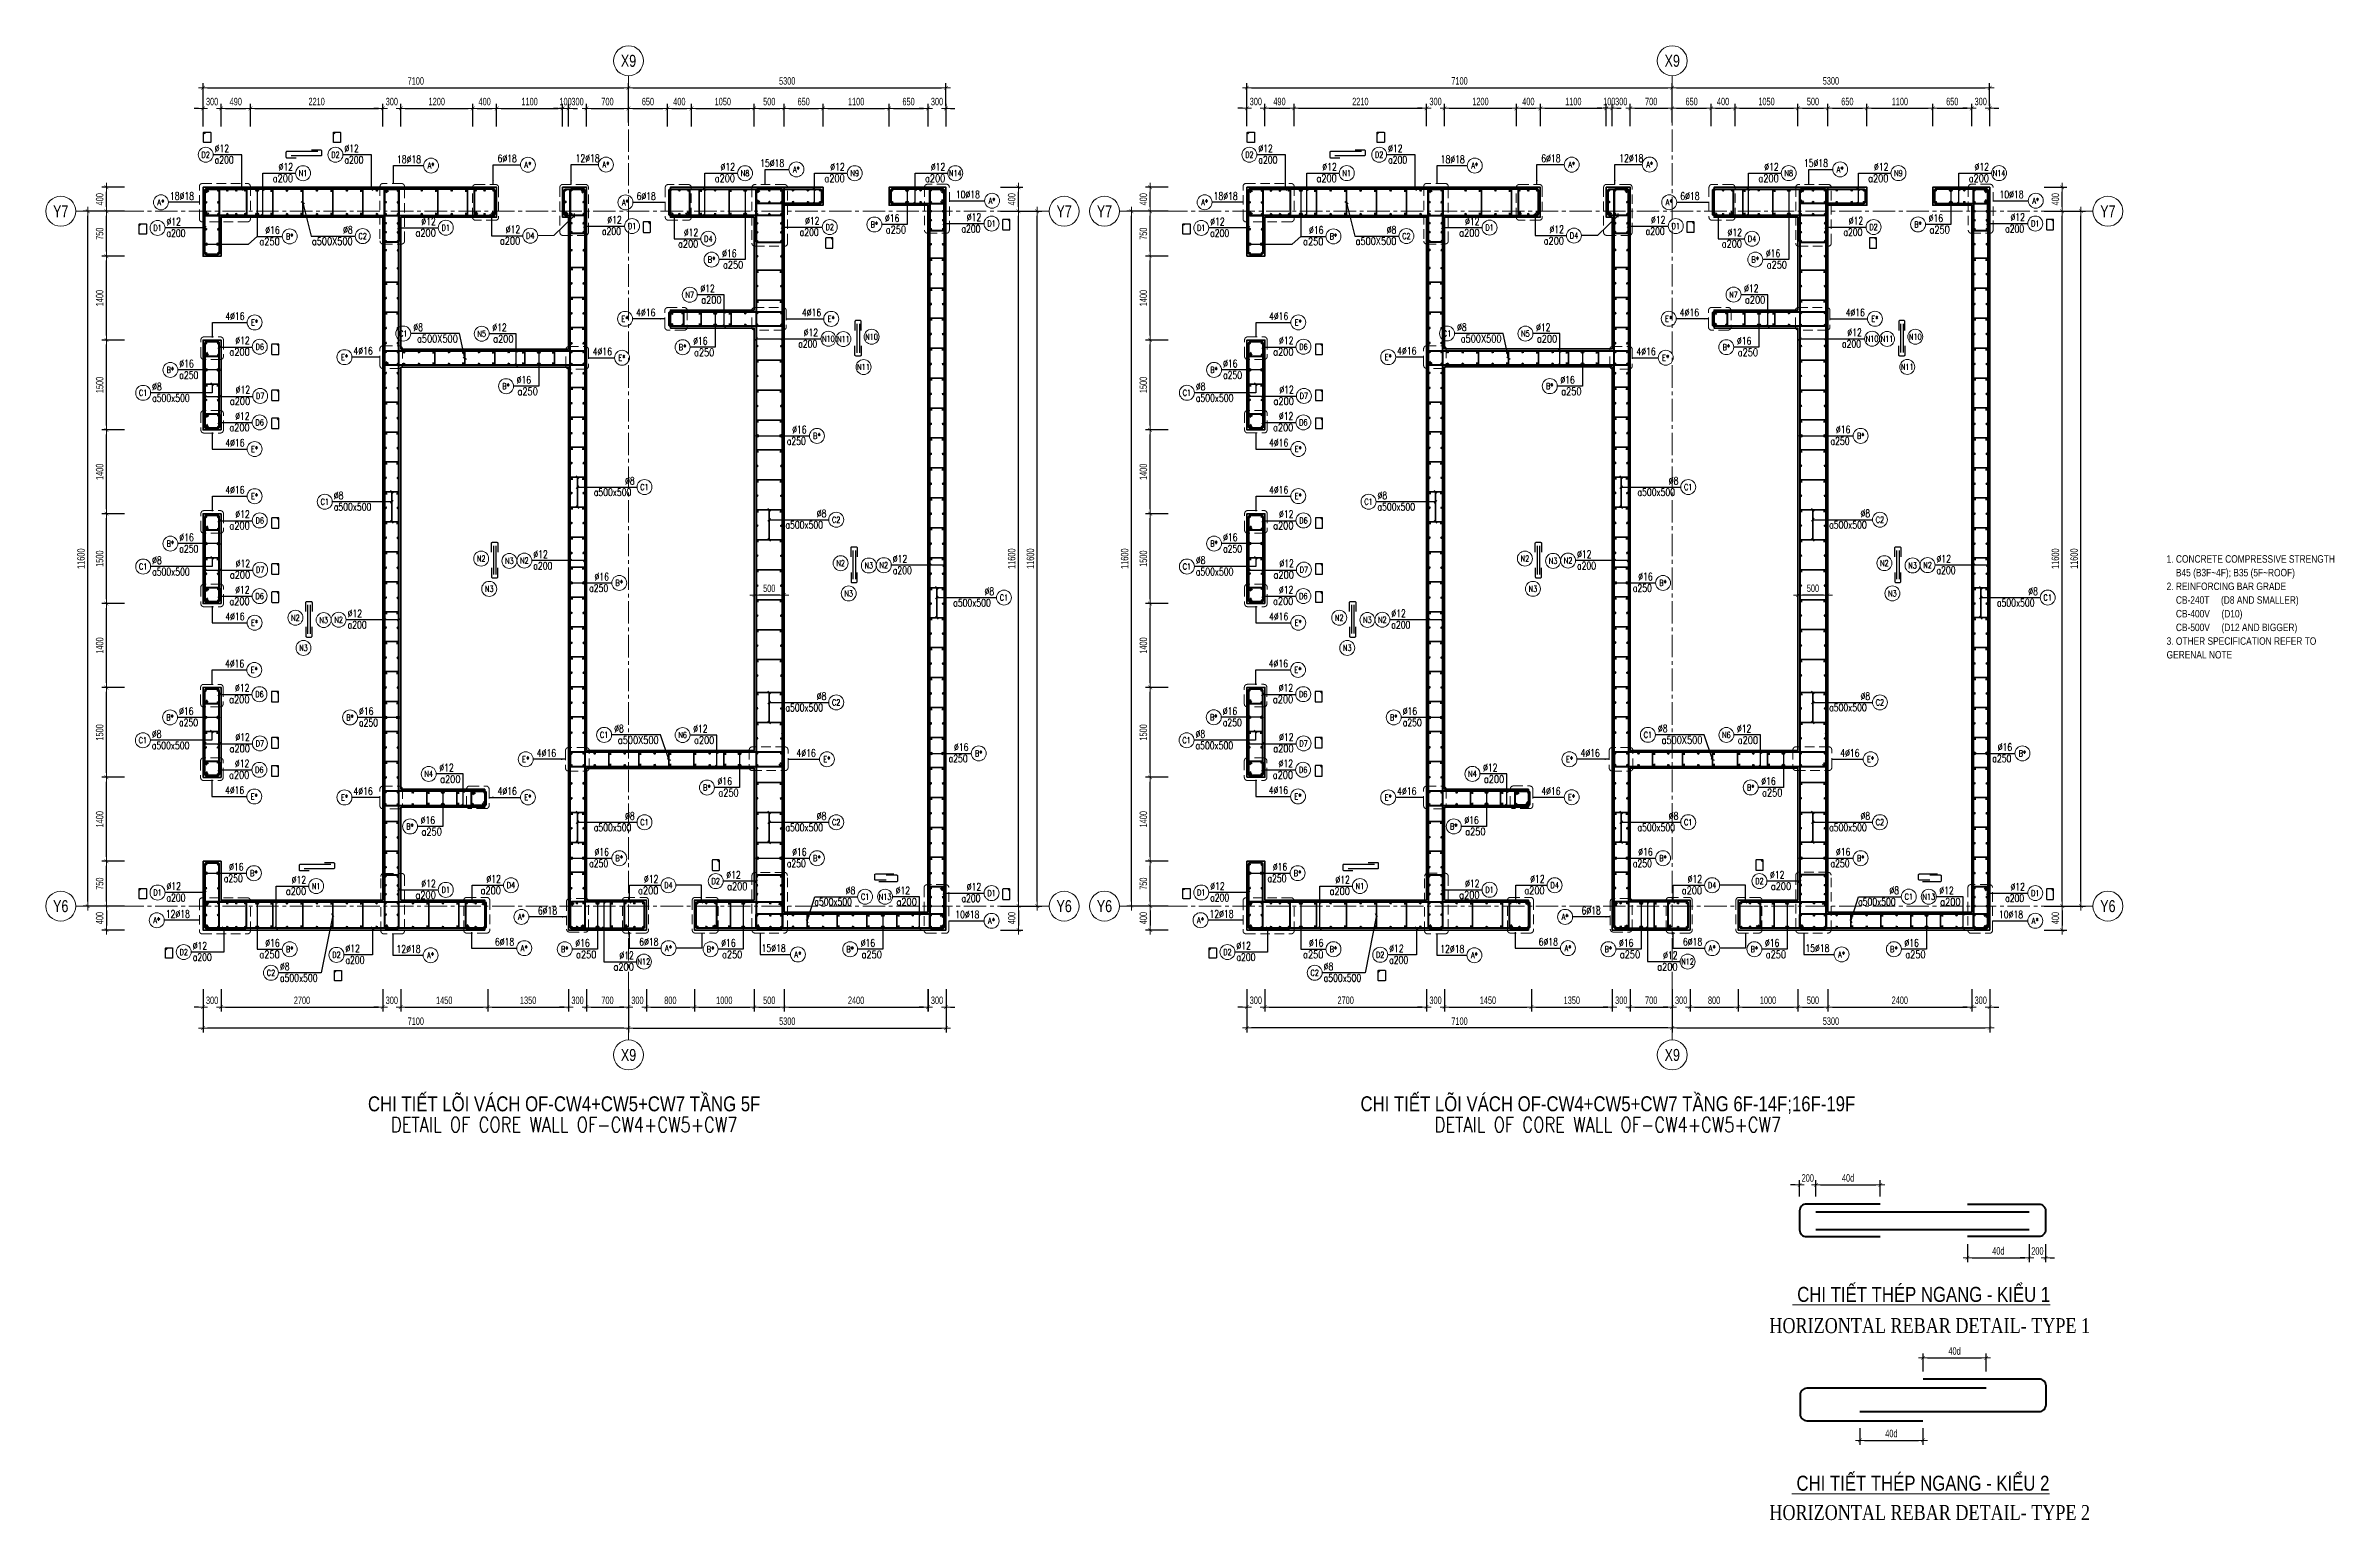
# Model space of a CAD drawing. Header units: millimetres. Extents: x 988833 to 1318015, y -9365 to 47591.
# Drawn here: x 988833 to 1027035, y -9365 to 15248 of the extents above; entities that cross this region are included whole.
import ezdxf
from ezdxf.enums import TextEntityAlignment as Align

# ---------------------------------------------------------------- set-up
doc = ezdxf.new("R2010")
doc.units = ezdxf.units.MM
doc.header["$MEASUREMENT"] = 0
for name, pattern in [('HIDDEN', [9.525, 6.35, -3.175]), ('HIDDEN2', [4.7625, 3.175, -1.5875]), ('OF_Grid_1$0$CENTER2', [1.125, 0.75, -0.125, 0.125, -0.125])]:
    doc.linetypes.add(name, pattern=pattern)
doc.layers.get('0').update_dxf_attribs({"lineweight": 20})
doc.layers.get('Defpoints').update_dxf_attribs({"color": 151, "lineweight": 9})
for name, color, linetype in [('Hidden', 9, 'HIDDEN'), ('Leader', 6, 'Continuous'), ('Ligature', 1, 'Continuous'), ('Reinforcement', 4, 'Continuous'), ('TIT1', 3, 'Continuous')]:
    doc.layers.add(name, color=color, linetype=linetype)
for name, color, linetype, lineweight in [('KC-LEADER', 153, 'Continuous', 18), ('KC-THEP', 6, 'Continuous', 40), ('NDC_S_ANNO', 7, 'Continuous', 20), ('NDC_S_DIM', 1, 'Continuous', 15), ('NDC_S_ENG TITLE', 3, 'Continuous', 20), ('NDC_S_HIDDEN', 8, 'HIDDEN2', 13), ('NDC_S_LEADER', 1, 'Continuous', 15), ('NDC_S_REBAR', 4, 'Continuous', 35), ('NDC_S_STIRRUP', 4, 'Continuous', 40), ('NDC_S_TEXT SYMBOL', 7, 'Continuous', 20), ('NDC_S_VN TEXT', 7, 'Continuous', 20), ('NDC_S_VN TITLE', 6, 'Continuous', 35), ('NDC_S_WALL', 6, 'Continuous', 35), ('OF_Core wall_1.2(B1-19F)$0$OF_Core wall_2(B3-19F)$0$NDC_S_WALL', 6, 'Continuous', 35), ('OF_Core wall_2(B3-19F)$0$NDC_S_WALL', 6, 'Continuous', 35), ('OF_Grid_1$0$NDC_S_AXIS', 5, 'OF_Grid_1$0$CENTER2', 13), ('OF_Grid_1$0$NDC_S_SYMBOL', 1, 'Continuous', 15), ('OF_Grid_1$0$NDC_S_TEXT SYMBOL', 7, 'Continuous', 20)]:
    doc.layers.add(name, color=color, linetype=linetype, lineweight=lineweight)
doc.styles.add('ARIAL', font='arial.ttf', dxfattribs={"width": 0.8})
doc.styles.add('NDC_ANNO', font='', dxfattribs={"width": 0.8})
doc.styles.add('NDC_ARIAL', font='arial.ttf', dxfattribs={"width": 0.85})
doc.styles.add('NDC_DIM', font='', dxfattribs={"width": 0.75})
doc.styles.add('NDC_EN TXT', font='romans.shx', dxfattribs={"width": 0.8})
doc.styles.add('NDC_VIE TXT', font='arial.ttf', dxfattribs={"width": 0.8})
doc.styles.add('OF_Grid_1$0$NDC_ANNO', font='', dxfattribs={"width": 0.8})
doc.styles.add('VNTIMEH', font='vntimeh.shx', dxfattribs={"width": 0.8, "bigfont": 'vns.shx'})
doc.styles.get('NDC_ANNO').set_extended_font_data('Dotum')
doc.styles.get('NDC_DIM').set_extended_font_data('Dotum')
doc.styles.get('OF_Grid_1$0$NDC_ANNO').set_extended_font_data('Dotum')
doc.dimstyles.new('NDC_1-50', dxfattribs={"dimscale": 50, "dimtxt": 2.5, "dimasz": 1, "dimexe": 1.5, "dimexo": 0, "dimgap": 0.8, "dimtad": 1, "dimdec": 0, "dimdsep": 46, "dimtxsty": 'NDC_ARIAL', "dimblk": 'DIMMARK', "dimcen": 49999.938995, "dimdle": 1.5, "dimclrd": 1, "dimclre": 1, "dimclrt": 3, "dimadec": 0, "dimazin": 0, "dimtfac": 1, "dimtdec": 0, "dimtix": 1, "dimtmove": 2, "dimatfit": 3, "dimfxl": 1, "dimarcsym": 0})
doc.dimstyles.new('NDC_dim_25', dxfattribs={"dimscale": 25, "dimtxt": 2.5, "dimasz": 1.5, "dimexe": 1.5, "dimexo": 2.5, "dimgap": 1, "dimtad": 1, "dimdec": 0, "dimzin": 0, "dimdsep": 46, "dimtxsty": 'NDC_DIM', "dimblk": 'DIMMARK', "dimcen": 0.09, "dimdle": 1.2, "dimclrd": 1, "dimclre": 1, "dimclrt": 3, "dimadec": 0, "dimazin": 0, "dimtfac": 1, "dimtdec": 0, "dimtix": 1, "dimtofl": 0, "dimtmove": 0, "dimatfit": 3, "dimfxl": 6, "dimfxlon": 1, "dimtolj": 1, "dimtzin": 0, "dimarcsym": 0})
doc.dimstyles.new('NDC_dim_30', dxfattribs={"dimscale": 30, "dimtxt": 2.5, "dimasz": 1.5, "dimexe": 1.5, "dimexo": 2.5, "dimgap": 1, "dimtad": 1, "dimdec": 0, "dimzin": 0, "dimdsep": 46, "dimtxsty": 'NDC_DIM', "dimblk": 'DIMMARK', "dimcen": 0.09, "dimdle": 1.2, "dimclrd": 1, "dimclre": 1, "dimclrt": 3, "dimadec": 0, "dimazin": 0, "dimtfac": 1, "dimtdec": 0, "dimtix": 1, "dimtofl": 0, "dimtmove": 0, "dimatfit": 3, "dimfxl": 6, "dimfxlon": 1, "dimtolj": 1, "dimtzin": 0, "dimarcsym": 0})
doc.dimstyles.new('NDC_dim_50', dxfattribs={"dimscale": 50, "dimtxt": 2.5, "dimasz": 1.5, "dimexe": 1.5, "dimexo": 2.5, "dimgap": 1, "dimtad": 1, "dimdec": 0, "dimzin": 0, "dimdsep": 46, "dimtxsty": 'NDC_DIM', "dimblk": 'DIMMARK', "dimcen": 0.09, "dimdle": 1.2, "dimclrd": 1, "dimclre": 1, "dimclrt": 3, "dimadec": 0, "dimazin": 0, "dimtfac": 1, "dimtdec": 0, "dimtix": 1, "dimtofl": 0, "dimtmove": 0, "dimatfit": 3, "dimfxl": 6, "dimfxlon": 1, "dimtolj": 1, "dimtzin": 0, "dimarcsym": 0})

msp = doc.modelspace()

# ---------------------------------------------------------------- texts
at = {"layer": 'NDC_S_ENG TITLE', "style": 'VNTIMEH', "width": 0.8}
for s, p in [('horizontal rebar detail- type 1', (1017606.3, -6241.4)), ('horizontal rebar detail- type 2', (1017606.3, -9361.8))]:
    msp.add_text(s, height=250, dxfattribs=at).set_placement(p)
at = {"layer": 'NDC_S_VN TEXT', "style": 'ARIAL', "width": 0.8}
for s, p in [('%%u CHI TIẾT THÉP NGANG - KIỂU 1', (1017993, -5720.3)), ('%%u CHI TIẾT THÉP NGANG - KIỂU 2', (1017980.7, -8872.2))]:
    msp.add_text(s, height=250, dxfattribs=at).set_placement(p)
at = {"layer": 'NDC_S_VN TEXT', "color": 7, "style": 'NDC_EN TXT', "width": 0.8}
for tag, p in [('N11', (1002147.6, 10352.4)), ('N10', (1002618.6, 10390.6)), ('N11', (1019570.8, 10353.2)), ('N10', (1020041.7, 10391.3)), ('N11', (1002484.1, 9885.6)), ('N11', (1019907.3, 9886.3)), ('N2', (996101.2, 6686.9)), ('N3', (996572.1, 6648.7)), ('N2', (1002102, 6610.3)), ('N3', (1002572.9, 6572.1)), ('N2', (1013524.4, 6687.6)), ('N3', (1013995.3, 6649.4)), ('N2', (1019525.1, 6611)), ('N3', (1019996.1, 6572.8)), ('N3', (996235.6, 6181.9)), ('N3', (1002236.4, 6105.3)), ('N3', (1013658.8, 6182.6)), ('N3', (1019659.6, 6106)), ('N2', (993001.2, 5700)), ('N2', (1010424.4, 5700.7)), ('N3', (993472.1, 5661.8)), ('N3', (1010895.3, 5662.5)), ('N3', (993135.6, 5195)), ('N3', (1010558.8, 5195.7))]:
    msp.add_attdef(tag, text='3', height=100, dxfattribs=at).set_placement(p, align=Align.MIDDLE)
at = {"layer": 'TIT1', "insert": (1024237, 6744.1), "char_height": 125, "width": 2836.527, "attachment_point": 1, "line_spacing_factor": 1.096296, "style": 'ARIAL'}
msp.add_mtext('\\A1;1. CONCRETE COMPRESSIVE STRENGTH\\P    B45 (B3F~4F); B35 (5F~ROOF)\\P2. REINFORCING BAR GRADE\\P    CB-240T     (D8 AND SMALLER)\\P    CB-400V     (D10)\\P    CB-500V     (D12 AND BIGGER)\\P3. OTHER SPECIFICATION REFER TO GERENAL NOTE ', dxfattribs=at)

# ---------------------------------------------------------------- blocks, each defined once
blk = doc.blocks.new('DIMMARK')
at = {"layer": 'NDC_S_DIM', "color": 1}
blk.add_line((-1.5, 0), (1, 0), dxfattribs=at)
at = {"layer": 'NDC_S_DIM', "color": 2, "const_width": 0.1}
blk.add_lwpolyline([(-0.42, -0.42), (0.42, 0.42)], dxfattribs=at)
blk = doc.blocks.new('*D20')
at = {"layer": 'Defpoints', "color": 0, "transparency": 16777216}
for p in [(1019457, -3766), (1018383, -4088), (1019457, -4088)]:
    blk.add_point(p, dxfattribs=at)
at = {"layer": 'NDC_S_DIM', "color": 1, "lineweight": -2, "transparency": 16777216}
for p, q in [((1018383, -3963), (1018383, -3691)), ((1018458, -3766), (1019382, -3766)), ((1019457, -3963), (1019457, -3691))]:
    blk.add_line(p, q, dxfattribs=at)
at = {"layer": 'NDC_S_DIM', "color": 1, "lineweight": -2, "transparency": 16777216, "xscale": 75, "yscale": 75, "zscale": 75, "rotation": 180}
blk.add_blockref('DIMMARK', (1018383, -3766), dxfattribs=at)
at = {"layer": 'NDC_S_DIM', "color": 1, "lineweight": -2, "transparency": 16777216, "xscale": 75, "yscale": 75, "zscale": 75}
blk.add_blockref('DIMMARK', (1019457, -3766), dxfattribs=at)
at = {"layer": 'NDC_S_DIM', "color": 3, "transparency": 16777216, "insert": (1018920, -3652), "char_height": 125, "attachment_point": 5, "style": 'NDC_DIM'}
blk.add_mtext('\\A1;40d', dxfattribs=at)
blk = doc.blocks.new('*D21')
at = {"layer": 'Defpoints', "color": 0, "transparency": 16777216}
for p in [(1020914, -4630), (1021944, -4630), (1021944, -4984)]:
    blk.add_point(p, dxfattribs=at)
at = {"layer": 'NDC_S_DIM', "color": 1, "lineweight": -2, "transparency": 16777216}
for p, q in [((1020914, -4755), (1020914, -5059)), ((1021944, -4755), (1021944, -5059)), ((1020989, -4984), (1021869, -4984))]:
    blk.add_line(p, q, dxfattribs=at)
at = {"layer": 'NDC_S_DIM', "color": 1, "lineweight": -2, "transparency": 16777216, "xscale": 75, "yscale": 75, "zscale": 75, "rotation": 180}
blk.add_blockref('DIMMARK', (1020914, -4984), dxfattribs=at)
at = {"layer": 'NDC_S_DIM', "color": 1, "lineweight": -2, "transparency": 16777216, "xscale": 75, "yscale": 75, "zscale": 75}
blk.add_blockref('DIMMARK', (1021944, -4984), dxfattribs=at)
at = {"layer": 'NDC_S_DIM', "color": 3, "transparency": 16777216, "insert": (1021429, -4870), "char_height": 125, "attachment_point": 5, "style": 'NDC_DIM'}
blk.add_mtext('\\A1;40d', dxfattribs=at)
blk = doc.blocks.new('*D22')
at = {"layer": 'Defpoints', "color": 0, "transparency": 16777216}
for p in [(1021224, -6656), (1020171, -7008), (1021224, -7008)]:
    blk.add_point(p, dxfattribs=at)
at = {"layer": 'NDC_S_DIM', "color": 1, "lineweight": -2, "transparency": 16777216}
for p, q in [((1020171, -6883), (1020171, -6581)), ((1020246, -6656), (1021149, -6656)), ((1021224, -6883), (1021224, -6581))]:
    blk.add_line(p, q, dxfattribs=at)
at = {"layer": 'NDC_S_DIM', "color": 1, "lineweight": -2, "transparency": 16777216, "xscale": 75, "yscale": 75, "zscale": 75, "rotation": 180}
blk.add_blockref('DIMMARK', (1020171, -6656), dxfattribs=at)
at = {"layer": 'NDC_S_DIM', "color": 1, "lineweight": -2, "transparency": 16777216, "xscale": 75, "yscale": 75, "zscale": 75}
blk.add_blockref('DIMMARK', (1021224, -6656), dxfattribs=at)
at = {"layer": 'NDC_S_DIM', "color": 3, "transparency": 16777216, "insert": (1020697, -6542), "char_height": 125, "attachment_point": 5, "style": 'NDC_DIM'}
blk.add_mtext('\\A1;40d', dxfattribs=at)
blk = doc.blocks.new('*D23')
at = {"layer": 'Defpoints', "color": 0, "transparency": 16777216}
for p in [(1019118, -7704), (1020169, -7704), (1020169, -8032)]:
    blk.add_point(p, dxfattribs=at)
at = {"layer": 'NDC_S_DIM', "color": 1, "lineweight": -2, "transparency": 16777216}
for p, q in [((1019118, -7829), (1019118, -8107)), ((1020169, -7829), (1020169, -8107)), ((1019193, -8032), (1020094, -8032))]:
    blk.add_line(p, q, dxfattribs=at)
at = {"layer": 'NDC_S_DIM', "color": 1, "lineweight": -2, "transparency": 16777216, "xscale": 75, "yscale": 75, "zscale": 75, "rotation": 180}
blk.add_blockref('DIMMARK', (1019118, -8032), dxfattribs=at)
at = {"layer": 'NDC_S_DIM', "color": 1, "lineweight": -2, "transparency": 16777216, "xscale": 75, "yscale": 75, "zscale": 75}
blk.add_blockref('DIMMARK', (1020169, -8032), dxfattribs=at)
at = {"layer": 'NDC_S_DIM', "color": 3, "transparency": 16777216, "insert": (1019643, -7918), "char_height": 125, "attachment_point": 5, "style": 'NDC_DIM'}
blk.add_mtext('\\A1;40d', dxfattribs=at)
blk = doc.blocks.new('*D24')
at = {"layer": 'Defpoints', "color": 0, "transparency": 16777216}
for p in [(1018111, -3766), (1018111, -4089), (1018383, -4088)]:
    blk.add_point(p, dxfattribs=at)
at = {"layer": 'NDC_S_DIM', "color": 1, "lineweight": -2, "transparency": 16777216}
for p, q in [((1018036, -3766), (1017961, -3766)), ((1018111, -3964), (1018111, -3691)), ((1018383, -3963), (1018383, -3691)), ((1018458, -3766), (1018533, -3766))]:
    blk.add_line(p, q, dxfattribs=at)
at = {"layer": 'NDC_S_DIM', "color": 1, "lineweight": -2, "transparency": 16777216, "xscale": 75, "yscale": 75, "zscale": 75}
blk.add_blockref('DIMMARK', (1018111, -3766), dxfattribs=at)
at = {"layer": 'NDC_S_DIM', "color": 1, "lineweight": -2, "transparency": 16777216, "xscale": 75, "yscale": 75, "zscale": 75, "rotation": 180}
blk.add_blockref('DIMMARK', (1018383, -3766), dxfattribs=at)
at = {"layer": 'NDC_S_DIM', "color": 3, "transparency": 16777216, "insert": (1018247, -3653), "char_height": 125, "attachment_point": 5, "style": 'NDC_DIM'}
blk.add_mtext('\\A1;200', dxfattribs=at)
blk = doc.blocks.new('*D25')
at = {"layer": 'Defpoints', "color": 0, "transparency": 16777216}
for p in [(1021944, -4630), (1022217, -4630), (1021944, -4984)]:
    blk.add_point(p, dxfattribs=at)
at = {"layer": 'NDC_S_DIM', "color": 1, "lineweight": -2, "transparency": 16777216}
for p, q in [((1021944, -4755), (1021944, -5059)), ((1022217, -4755), (1022217, -5059)), ((1021869, -4984), (1021794, -4984)), ((1022292, -4984), (1022367, -4984))]:
    blk.add_line(p, q, dxfattribs=at)
at = {"layer": 'NDC_S_DIM', "color": 1, "lineweight": -2, "transparency": 16777216, "xscale": 75, "yscale": 75, "zscale": 75}
blk.add_blockref('DIMMARK', (1021944, -4984), dxfattribs=at)
at = {"layer": 'NDC_S_DIM', "color": 1, "lineweight": -2, "transparency": 16777216, "xscale": 75, "yscale": 75, "zscale": 75, "rotation": 180}
blk.add_blockref('DIMMARK', (1022217, -4984), dxfattribs=at)
at = {"layer": 'NDC_S_DIM', "color": 3, "transparency": 16777216, "insert": (1022080, -4872), "char_height": 125, "attachment_point": 5, "style": 'NDC_DIM'}
blk.add_mtext('\\A1;200', dxfattribs=at)
blk = doc.blocks.new('THEP')
at = {"layer": 'KC-LEADER', "color": 6}
blk.add_circle((0, 0), 14, dxfattribs=at)
at = {"layer": 'KC-THEP'}
for p, q in [((-14, 0), (14, 0)), ((10, 10), (-10, -10)), ((-10, 10), (10, -10)), ((0, 14), (0, -14))]:
    blk.add_line(p, q, dxfattribs=at)
blk = doc.blocks.new('*U13')
blk.add_circle((-2.5, 0), 2.5)
at = {"layer": 'NDC_S_VN TEXT', "color": 7, "style": 'NDC_EN TXT', "width": 0.8}
blk.add_attdef('SH2', text='', height=2, dxfattribs=at).set_placement((-2.5, 0), align=Align.MIDDLE)
at = {"layer": 'NDC_S_VN TEXT', "color": 3, "style": 'NDC_EN TXT', "width": 0.75}
blk.add_attdef('DK1', (0.5, 0.85), '', height=2.5, dxfattribs=at)
blk = doc.blocks.new('*U9')
blk.add_circle((2.5, 0), 2.5)
at = {"layer": 'NDC_S_VN TEXT', "color": 3, "style": 'NDC_EN TXT', "width": 0.75}
blk.add_attdef('DK2', text='', height=2.5, dxfattribs=at).set_placement((-0.85, 0.85), align=Align.RIGHT)
at = {"layer": 'NDC_S_VN TEXT', "color": 7, "style": 'NDC_EN TXT', "width": 0.8}
blk.add_attdef('SH3', text='', height=2, dxfattribs=at).set_placement((2.5, 0), align=Align.MIDDLE)
blk = doc.blocks.new('*U10')
blk.add_circle((2.5, 0), 2.5)
at = {"layer": 'NDC_S_VN TEXT', "color": 3, "style": 'NDC_EN TXT'}
for tag, width, p in [('DK2', 0.75, (-0.85, 0.85)), ('KC2', 0.8, (-0.85, -2.97))]:
    blk.add_attdef(tag, text='', height=2.5, dxfattribs=dict(at, width=width)).set_placement(p, align=Align.RIGHT)
at = {"layer": 'NDC_S_VN TEXT', "color": 7, "style": 'NDC_EN TXT', "width": 0.8}
blk.add_attdef('SH3', text='', height=2, dxfattribs=at).set_placement((2.5, 0), align=Align.MIDDLE)
blk = doc.blocks.new('*U12')
blk.add_circle((-2.5, 0), 2.5)
at = {"layer": 'NDC_S_VN TEXT', "color": 7, "style": 'NDC_EN TXT', "width": 0.8}
blk.add_attdef('SH2', text='', height=2, dxfattribs=at).set_placement((-2.5, 0), align=Align.MIDDLE)
at = {"layer": 'NDC_S_VN TEXT', "color": 3, "style": 'NDC_EN TXT', "width": 0.75}
for tag, p in [('DK1', (0.5, 0.85)), ('KC1', (0.5, -2.97))]:
    blk.add_attdef(tag, p, '', height=2.5, dxfattribs=at)
blk = doc.blocks.new('A$C72321851')
at = {"layer": 'Ligature'}
for points in [[(-61, -129), (-61, 171, -0.414214), (-43, 189), (26, 189, -0.414214), (43, 171), (43, -4)], [(-40, -4), (-40, -180, 0.414214), (-22, -197), (47, -197, 0.414214), (65, -180), (65, 121)]]:
    blk.add_lwpolyline(points, format="xyb", dxfattribs=at)
blk = doc.blocks.new('*U11')
blk.add_circle((-2.5, 0), 2.5)
at = {"layer": 'NDC_S_VN TEXT', "color": 7, "style": 'NDC_EN TXT', "width": 0.8}
blk.add_attdef('SH2', text='', height=2, dxfattribs=at).set_placement((-2.5, 0), align=Align.MIDDLE)
at = {"layer": 'NDC_S_VN TEXT', "color": 3, "style": 'NDC_EN TXT', "width": 0.75}
for tag, p in [('DK1', (0.5, 0.85)), ('KC1', (0.5, -2.97))]:
    blk.add_attdef(tag, p, '', height=2.5, dxfattribs=at)
blk = doc.blocks.new('A$C7BC65A55')
at = {"layer": 'Ligature'}
for p, q in [((-15, 372, 0), (-15, 39, 0)), ((15, 372, 0), (15, 39, 0))]:
    blk.add_line(p, q, dxfattribs=at)
for points in [[(-36, 297), (-36, 401, -0.414214), (-24, 413), (24, 413, -0.414214), (36, 401), (36, 297)], [(-36, 117), (-36, 12, 0.414214), (-24, 0), (24, 0, 0.414214), (36, 12), (36, 117)]]:
    blk.add_lwpolyline(points, format="xyb", dxfattribs=at)
blk = doc.blocks.new('*D302')
at = {"layer": 'Defpoints', "color": 0, "transparency": 16777216}
for p in [(1018083, 6078), (1018083, 5354), (1018583, 5354)]:
    blk.add_point(p, dxfattribs=at)
at = {"layer": 'NDC_S_DIM', "color": 1, "lineweight": -2, "transparency": 16777216}
for p, q in [((1018083, 5778), (1018083, 6153)), ((1018583, 5778), (1018583, 6153)), ((1018508, 6078), (1018158, 6078))]:
    blk.add_line(p, q, dxfattribs=at)
at = {"layer": 'NDC_S_DIM', "color": 1, "lineweight": -2, "transparency": 16777216, "xscale": 75, "yscale": 75, "zscale": 75, "rotation": 180}
blk.add_blockref('DIMMARK', (1018083, 6078), dxfattribs=at)
at = {"layer": 'NDC_S_DIM', "color": 1, "lineweight": -2, "transparency": 16777216, "xscale": 75, "yscale": 75, "zscale": 75}
blk.add_blockref('DIMMARK', (1018583, 6078), dxfattribs=at)
at = {"layer": 'NDC_S_DIM', "color": 3, "transparency": 16777216, "insert": (1018333, 6191), "char_height": 125, "attachment_point": 5, "style": 'NDC_DIM'}
blk.add_mtext('\\A1;500', dxfattribs=at)
blk = doc.blocks.new('*U58')
at = {"layer": 'KC-THEP', "rotation": 9.66856443638095}
for p in [(0, 99), (0, -99)]:
    blk.add_blockref('THEP', p, dxfattribs=at)
blk = doc.blocks.new('*U59')
at = {"layer": 'NDC_S_HIDDEN', "color": 0, "linetype": 'ByBlock', "lineweight": -2, "transparency": 16777216}
for p in [(0, 0), (250, 0), (500, 0), (750, 0), (1000, 0), (1250, 0), (1500, 0), (1750, 0), (2000, 0), (2250, 0), (2500, 0)]:
    blk.add_blockref('*U58', p, dxfattribs=at)
blk = doc.blocks.new('*U64')
at = {"layer": 'NDC_S_REBAR'}
blk.add_lwpolyline([(-15, -75), (-15, -100, 1), (15, -100), (15, 100, 1), (-15, 100), (-15, 75)], format="xyb", dxfattribs=at)
blk = doc.blocks.new('*U65')
at = {"layer": 'NDC_S_HIDDEN', "color": 0, "linetype": 'ByBlock', "lineweight": -2, "transparency": 16777216}
for p in [(0, 0), (500, 0), (1000, 0), (1500, 0), (2000, 0)]:
    blk.add_blockref('*U64', p, dxfattribs=at)
blk = doc.blocks.new('*U62')
at = {"layer": 'KC-THEP', "rotation": 9.668564436380946}
blk.add_blockref('THEP', (0, 100), dxfattribs=at)
at = {"layer": 'KC-THEP', "xscale": -1, "rotation": 170.331435563619}
blk.add_blockref('THEP', (0, -100), dxfattribs=at)
blk = doc.blocks.new('*U63')
at = {"layer": 'NDC_S_HIDDEN', "color": 0, "linetype": 'ByBlock', "lineweight": -2, "transparency": 16777216}
for p in [(0, 0), (250, 0), (500, 0), (750, 0), (1000, 0), (1250, 0)]:
    blk.add_blockref('*U62', p, dxfattribs=at)
blk = doc.blocks.new('*U60')
at = {"layer": 'NDC_S_REBAR'}
blk.add_lwpolyline([(-15, -75), (-15, -100, 1), (15, -100), (15, 100, 1), (-15, 100), (-15, 75)], format="xyb", dxfattribs=at)
blk = doc.blocks.new('*U61')
at = {"layer": 'NDC_S_HIDDEN', "color": 0, "linetype": 'ByBlock', "lineweight": -2, "transparency": 16777216}
for p in [(0, 0), (500, 0)]:
    blk.add_blockref('*U60', p, dxfattribs=at)
blk = doc.blocks.new('*D303')
at = {"layer": 'Defpoints', "color": 0, "transparency": 16777216}
for p in [(1008883, 486), (1015983, -335), (1008883, -1148)]:
    blk.add_point(p, dxfattribs=at)
at = {"layer": 'NDC_S_DIM', "color": 1, "lineweight": -2, "transparency": 16777216}
for p, q in [((1008883, -848), (1008883, -1223)), ((1015983, -848), (1015983, -1223)), ((1015908, -1148), (1008958, -1148))]:
    blk.add_line(p, q, dxfattribs=at)
at = {"layer": 'NDC_S_DIM', "color": 1, "lineweight": -2, "transparency": 16777216, "xscale": 75, "yscale": 75, "zscale": 75, "rotation": 180}
blk.add_blockref('DIMMARK', (1008883, -1148), dxfattribs=at)
at = {"layer": 'NDC_S_DIM', "color": 1, "lineweight": -2, "transparency": 16777216, "xscale": 75, "yscale": 75, "zscale": 75}
blk.add_blockref('DIMMARK', (1015983, -1148), dxfattribs=at)
at = {"layer": 'NDC_S_DIM', "color": 3, "transparency": 16777216, "insert": (1012433, -1035), "char_height": 125, "attachment_point": 5, "style": 'NDC_DIM'}
blk.add_mtext('\\A1;7100', dxfattribs=at)
blk = doc.blocks.new('*D304')
at = {"layer": 'Defpoints', "color": 0, "ltscale": 200, "transparency": 16777216}
for p in [(1008883, 486), (1009183, 486), (1008883, -799)]:
    blk.add_point(p, dxfattribs=at)
at = {"layer": 'NDC_S_DIM', "color": 1, "lineweight": -2, "ltscale": 200, "transparency": 16777216}
for p, q in [((1008883, -499), (1008883, -874)), ((1009183, -499), (1009183, -874)), ((1008808, -799), (1008733, -799)), ((1009258, -799), (1009333, -799))]:
    blk.add_line(p, q, dxfattribs=at)
at = {"layer": 'NDC_S_DIM', "color": 1, "lineweight": -2, "ltscale": 200, "transparency": 16777216, "xscale": 75, "yscale": 75, "zscale": 75}
blk.add_blockref('DIMMARK', (1008883, -799), dxfattribs=at)
at = {"layer": 'NDC_S_DIM', "color": 1, "lineweight": -2, "ltscale": 200, "transparency": 16777216, "xscale": 75, "yscale": 75, "zscale": 75, "rotation": 180}
blk.add_blockref('DIMMARK', (1009183, -799), dxfattribs=at)
at = {"layer": 'NDC_S_DIM', "color": 3, "ltscale": 200, "transparency": 16777216, "insert": (1009033, -686), "char_height": 125, "attachment_point": 5, "style": 'NDC_DIM'}
blk.add_mtext('\\A1;300', dxfattribs=at)
blk = doc.blocks.new('*D305')
at = {"layer": 'Defpoints', "color": 0, "ltscale": 200, "transparency": 16777216}
for p in [(1009183, 14204), (1008883, 12886), (1009183, 12386)]:
    blk.add_point(p, dxfattribs=at)
at = {"layer": 'NDC_S_DIM', "color": 1, "lineweight": -2, "ltscale": 200, "transparency": 16777216}
for p, q in [((1008808, 14204), (1008733, 14204)), ((1008883, 13904), (1008883, 14279)), ((1009183, 13904), (1009183, 14279)), ((1009258, 14204), (1009333, 14204))]:
    blk.add_line(p, q, dxfattribs=at)
at = {"layer": 'NDC_S_DIM', "color": 1, "lineweight": -2, "ltscale": 200, "transparency": 16777216, "xscale": 75, "yscale": 75, "zscale": 75}
blk.add_blockref('DIMMARK', (1008883, 14204), dxfattribs=at)
at = {"layer": 'NDC_S_DIM', "color": 1, "lineweight": -2, "ltscale": 200, "transparency": 16777216, "xscale": 75, "yscale": 75, "zscale": 75, "rotation": 180}
blk.add_blockref('DIMMARK', (1009183, 14204), dxfattribs=at)
at = {"layer": 'NDC_S_DIM', "color": 3, "ltscale": 200, "transparency": 16777216, "insert": (1009033, 14317), "char_height": 125, "attachment_point": 5, "style": 'NDC_DIM'}
blk.add_mtext('\\A1;300', dxfattribs=at)
blk = doc.blocks.new('*D306')
at = {"layer": 'Defpoints', "color": 0, "ltscale": 200, "transparency": 16777216}
for p in [(1009673, 14204), (1009183, 12386), (1009673, 12200)]:
    blk.add_point(p, dxfattribs=at)
at = {"layer": 'NDC_S_DIM', "color": 1, "lineweight": -2, "ltscale": 200, "transparency": 16777216}
for p, q in [((1009183, 13904), (1009183, 14279)), ((1009258, 14204), (1009598, 14204)), ((1009673, 13904), (1009673, 14279))]:
    blk.add_line(p, q, dxfattribs=at)
at = {"layer": 'NDC_S_DIM', "color": 1, "lineweight": -2, "ltscale": 200, "transparency": 16777216, "xscale": 75, "yscale": 75, "zscale": 75, "rotation": 180}
blk.add_blockref('DIMMARK', (1009183, 14204), dxfattribs=at)
at = {"layer": 'NDC_S_DIM', "color": 1, "lineweight": -2, "ltscale": 200, "transparency": 16777216, "xscale": 75, "yscale": 75, "zscale": 75}
blk.add_blockref('DIMMARK', (1009673, 14204), dxfattribs=at)
at = {"layer": 'NDC_S_DIM', "color": 3, "ltscale": 200, "transparency": 16777216, "insert": (1009428, 14317), "char_height": 125, "attachment_point": 5, "style": 'NDC_DIM'}
blk.add_mtext('\\A1;490', dxfattribs=at)
blk = doc.blocks.new('*D307')
at = {"layer": 'Defpoints', "color": 0, "ltscale": 200, "transparency": 16777216}
for p in [(1011883, 14204), (1011883, 12386), (1009673, 12200)]:
    blk.add_point(p, dxfattribs=at)
at = {"layer": 'NDC_S_DIM', "color": 1, "lineweight": -2, "ltscale": 200, "transparency": 16777216}
for p, q in [((1009673, 13904), (1009673, 14279)), ((1009748, 14204), (1011808, 14204)), ((1011883, 13904), (1011883, 14279))]:
    blk.add_line(p, q, dxfattribs=at)
at = {"layer": 'NDC_S_DIM', "color": 1, "lineweight": -2, "ltscale": 200, "transparency": 16777216, "xscale": 75, "yscale": 75, "zscale": 75, "rotation": 180}
blk.add_blockref('DIMMARK', (1009673, 14204), dxfattribs=at)
at = {"layer": 'NDC_S_DIM', "color": 1, "lineweight": -2, "ltscale": 200, "transparency": 16777216, "xscale": 75, "yscale": 75, "zscale": 75}
blk.add_blockref('DIMMARK', (1011883, 14204), dxfattribs=at)
at = {"layer": 'NDC_S_DIM', "color": 3, "ltscale": 200, "transparency": 16777216, "insert": (1010778, 14317), "char_height": 125, "attachment_point": 5, "style": 'NDC_DIM'}
blk.add_mtext('\\A1;2210', dxfattribs=at)
blk = doc.blocks.new('*D308')
at = {"layer": 'Defpoints', "color": 0, "ltscale": 200, "transparency": 16777216}
for p in [(1012183, 14204), (1011883, 12386), (1012183, 12386)]:
    blk.add_point(p, dxfattribs=at)
at = {"layer": 'NDC_S_DIM', "color": 1, "lineweight": -2, "ltscale": 200, "transparency": 16777216}
for p, q in [((1011808, 14204), (1011733, 14204)), ((1011883, 13904), (1011883, 14279)), ((1012183, 13904), (1012183, 14279)), ((1012258, 14204), (1012333, 14204))]:
    blk.add_line(p, q, dxfattribs=at)
at = {"layer": 'NDC_S_DIM', "color": 1, "lineweight": -2, "ltscale": 200, "transparency": 16777216, "xscale": 75, "yscale": 75, "zscale": 75}
blk.add_blockref('DIMMARK', (1011883, 14204), dxfattribs=at)
at = {"layer": 'NDC_S_DIM', "color": 1, "lineweight": -2, "ltscale": 200, "transparency": 16777216, "xscale": 75, "yscale": 75, "zscale": 75, "rotation": 180}
blk.add_blockref('DIMMARK', (1012183, 14204), dxfattribs=at)
at = {"layer": 'NDC_S_DIM', "color": 3, "ltscale": 200, "transparency": 16777216, "insert": (1012033, 14317), "char_height": 125, "attachment_point": 5, "style": 'NDC_DIM'}
blk.add_mtext('\\A1;300', dxfattribs=at)
blk = doc.blocks.new('*D309')
at = {"layer": 'Defpoints', "color": 0, "ltscale": 200, "transparency": 16777216}
for p in [(1013383, 14204), (1013383, 12672), (1012183, 12386)]:
    blk.add_point(p, dxfattribs=at)
at = {"layer": 'NDC_S_DIM', "color": 1, "lineweight": -2, "ltscale": 200, "transparency": 16777216}
for p, q in [((1012183, 13904), (1012183, 14279)), ((1012258, 14204), (1013308, 14204)), ((1013383, 13904), (1013383, 14279))]:
    blk.add_line(p, q, dxfattribs=at)
at = {"layer": 'NDC_S_DIM', "color": 1, "lineweight": -2, "ltscale": 200, "transparency": 16777216, "xscale": 75, "yscale": 75, "zscale": 75, "rotation": 180}
blk.add_blockref('DIMMARK', (1012183, 14204), dxfattribs=at)
at = {"layer": 'NDC_S_DIM', "color": 1, "lineweight": -2, "ltscale": 200, "transparency": 16777216, "xscale": 75, "yscale": 75, "zscale": 75}
blk.add_blockref('DIMMARK', (1013383, 14204), dxfattribs=at)
at = {"layer": 'NDC_S_DIM', "color": 3, "ltscale": 200, "transparency": 16777216, "insert": (1012783, 14317), "char_height": 125, "attachment_point": 5, "style": 'NDC_DIM'}
blk.add_mtext('\\A1;1200', dxfattribs=at)
blk = doc.blocks.new('*D310')
at = {"layer": 'Defpoints', "color": 0, "ltscale": 200, "transparency": 16777216}
for p in [(1013783, 14204), (1013383, 12672), (1013783, 12636)]:
    blk.add_point(p, dxfattribs=at)
at = {"layer": 'NDC_S_DIM', "color": 1, "lineweight": -2, "ltscale": 200, "transparency": 16777216}
for p, q in [((1013383, 13904), (1013383, 14279)), ((1013458, 14204), (1013708, 14204)), ((1013783, 13904), (1013783, 14279))]:
    blk.add_line(p, q, dxfattribs=at)
at = {"layer": 'NDC_S_DIM', "color": 1, "lineweight": -2, "ltscale": 200, "transparency": 16777216, "xscale": 75, "yscale": 75, "zscale": 75, "rotation": 180}
blk.add_blockref('DIMMARK', (1013383, 14204), dxfattribs=at)
at = {"layer": 'NDC_S_DIM', "color": 1, "lineweight": -2, "ltscale": 200, "transparency": 16777216, "xscale": 75, "yscale": 75, "zscale": 75}
blk.add_blockref('DIMMARK', (1013783, 14204), dxfattribs=at)
at = {"layer": 'NDC_S_DIM', "color": 3, "ltscale": 200, "transparency": 16777216, "insert": (1013583, 14317), "char_height": 125, "attachment_point": 5, "style": 'NDC_DIM'}
blk.add_mtext('\\A1;400', dxfattribs=at)
blk = doc.blocks.new('*D311')
at = {"layer": 'Defpoints', "color": 0, "ltscale": 200, "transparency": 16777216}
for p in [(1014883, 14204), (1013783, 12636), (1014883, 12530)]:
    blk.add_point(p, dxfattribs=at)
at = {"layer": 'NDC_S_DIM', "color": 1, "lineweight": -2, "ltscale": 200, "transparency": 16777216}
for p, q in [((1013783, 13904), (1013783, 14279)), ((1013858, 14204), (1014808, 14204)), ((1014883, 13904), (1014883, 14279))]:
    blk.add_line(p, q, dxfattribs=at)
at = {"layer": 'NDC_S_DIM', "color": 1, "lineweight": -2, "ltscale": 200, "transparency": 16777216, "xscale": 75, "yscale": 75, "zscale": 75, "rotation": 180}
blk.add_blockref('DIMMARK', (1013783, 14204), dxfattribs=at)
at = {"layer": 'NDC_S_DIM', "color": 1, "lineweight": -2, "ltscale": 200, "transparency": 16777216, "xscale": 75, "yscale": 75, "zscale": 75}
blk.add_blockref('DIMMARK', (1014883, 14204), dxfattribs=at)
at = {"layer": 'NDC_S_DIM', "color": 3, "ltscale": 200, "transparency": 16777216, "insert": (1014333, 14317), "char_height": 125, "attachment_point": 5, "style": 'NDC_DIM'}
blk.add_mtext('\\A1;1100', dxfattribs=at)
blk = doc.blocks.new('*D312')
at = {"layer": 'Defpoints', "color": 0, "ltscale": 200, "transparency": 16777216}
for p in [(1014983, 14204), (1014883, 12530), (1014983, 12386)]:
    blk.add_point(p, dxfattribs=at)
at = {"layer": 'NDC_S_DIM', "color": 1, "lineweight": -2, "ltscale": 200, "transparency": 16777216}
for p, q in [((1014808, 14204), (1014733, 14204)), ((1014883, 13904), (1014883, 14279)), ((1014983, 13904), (1014983, 14279)), ((1015058, 14204), (1015133, 14204))]:
    blk.add_line(p, q, dxfattribs=at)
at = {"layer": 'NDC_S_DIM', "color": 1, "lineweight": -2, "ltscale": 200, "transparency": 16777216, "xscale": 75, "yscale": 75, "zscale": 75}
blk.add_blockref('DIMMARK', (1014883, 14204), dxfattribs=at)
at = {"layer": 'NDC_S_DIM', "color": 1, "lineweight": -2, "ltscale": 200, "transparency": 16777216, "xscale": 75, "yscale": 75, "zscale": 75, "rotation": 180}
blk.add_blockref('DIMMARK', (1014983, 14204), dxfattribs=at)
at = {"layer": 'NDC_S_DIM', "color": 3, "ltscale": 200, "transparency": 16777216, "insert": (1014933, 14317), "char_height": 125, "attachment_point": 5, "style": 'NDC_DIM'}
blk.add_mtext('\\A1;100', dxfattribs=at)
blk = doc.blocks.new('*D313')
at = {"layer": 'Defpoints', "color": 0, "ltscale": 200, "transparency": 16777216}
for p in [(1015283, 14204), (1014983, 12386), (1015283, 12386)]:
    blk.add_point(p, dxfattribs=at)
at = {"layer": 'NDC_S_DIM', "color": 1, "lineweight": -2, "ltscale": 200, "transparency": 16777216}
for p, q in [((1014908, 14204), (1014833, 14204)), ((1014983, 13904), (1014983, 14279)), ((1015283, 13904), (1015283, 14279)), ((1015358, 14204), (1015433, 14204))]:
    blk.add_line(p, q, dxfattribs=at)
at = {"layer": 'NDC_S_DIM', "color": 1, "lineweight": -2, "ltscale": 200, "transparency": 16777216, "xscale": 75, "yscale": 75, "zscale": 75}
blk.add_blockref('DIMMARK', (1014983, 14204), dxfattribs=at)
at = {"layer": 'NDC_S_DIM', "color": 1, "lineweight": -2, "ltscale": 200, "transparency": 16777216, "xscale": 75, "yscale": 75, "zscale": 75, "rotation": 180}
blk.add_blockref('DIMMARK', (1015283, 14204), dxfattribs=at)
at = {"layer": 'NDC_S_DIM', "color": 3, "ltscale": 200, "transparency": 16777216, "insert": (1015133, 14317), "char_height": 125, "attachment_point": 5, "style": 'NDC_DIM'}
blk.add_mtext('\\A1;300', dxfattribs=at)
blk = doc.blocks.new('*D314')
at = {"layer": 'Defpoints', "color": 0, "ltscale": 200, "transparency": 16777216}
for p in [(1017033, 14204), (1016633, 12537), (1017033, 12569)]:
    blk.add_point(p, dxfattribs=at)
at = {"layer": 'NDC_S_DIM', "color": 1, "lineweight": -2, "ltscale": 200, "transparency": 16777216}
for p, q in [((1016633, 13904), (1016633, 14279)), ((1016708, 14204), (1016958, 14204)), ((1017033, 13904), (1017033, 14279))]:
    blk.add_line(p, q, dxfattribs=at)
at = {"layer": 'NDC_S_DIM', "color": 1, "lineweight": -2, "ltscale": 200, "transparency": 16777216, "xscale": 75, "yscale": 75, "zscale": 75, "rotation": 180}
blk.add_blockref('DIMMARK', (1016633, 14204), dxfattribs=at)
at = {"layer": 'NDC_S_DIM', "color": 1, "lineweight": -2, "ltscale": 200, "transparency": 16777216, "xscale": 75, "yscale": 75, "zscale": 75}
blk.add_blockref('DIMMARK', (1017033, 14204), dxfattribs=at)
at = {"layer": 'NDC_S_DIM', "color": 3, "ltscale": 200, "transparency": 16777216, "insert": (1016833, 14317), "char_height": 125, "attachment_point": 5, "style": 'NDC_DIM'}
blk.add_mtext('\\A1;400', dxfattribs=at)
blk = doc.blocks.new('*D315')
at = {"layer": 'Defpoints', "color": 0, "ltscale": 200, "transparency": 16777216}
for p in [(1018083, 14204), (1017033, 12569), (1018083, 12386)]:
    blk.add_point(p, dxfattribs=at)
at = {"layer": 'NDC_S_DIM', "color": 1, "lineweight": -2, "ltscale": 200, "transparency": 16777216}
for p, q in [((1017033, 13904), (1017033, 14279)), ((1017108, 14204), (1018008, 14204)), ((1018083, 13904), (1018083, 14279))]:
    blk.add_line(p, q, dxfattribs=at)
at = {"layer": 'NDC_S_DIM', "color": 1, "lineweight": -2, "ltscale": 200, "transparency": 16777216, "xscale": 75, "yscale": 75, "zscale": 75, "rotation": 180}
blk.add_blockref('DIMMARK', (1017033, 14204), dxfattribs=at)
at = {"layer": 'NDC_S_DIM', "color": 1, "lineweight": -2, "ltscale": 200, "transparency": 16777216, "xscale": 75, "yscale": 75, "zscale": 75}
blk.add_blockref('DIMMARK', (1018083, 14204), dxfattribs=at)
at = {"layer": 'NDC_S_DIM', "color": 3, "ltscale": 200, "transparency": 16777216, "insert": (1017558, 14317), "char_height": 125, "attachment_point": 5, "style": 'NDC_DIM'}
blk.add_mtext('\\A1;1050', dxfattribs=at)
blk = doc.blocks.new('*D316')
at = {"layer": 'Defpoints', "color": 0, "ltscale": 200, "transparency": 16777216}
for p in [(1018583, 14204), (1018083, 12386), (1018583, 12586)]:
    blk.add_point(p, dxfattribs=at)
at = {"layer": 'NDC_S_DIM', "color": 1, "lineweight": -2, "ltscale": 200, "transparency": 16777216}
for p, q in [((1018083, 13904), (1018083, 14279)), ((1018158, 14204), (1018508, 14204)), ((1018583, 13904), (1018583, 14279))]:
    blk.add_line(p, q, dxfattribs=at)
at = {"layer": 'NDC_S_DIM', "color": 1, "lineweight": -2, "ltscale": 200, "transparency": 16777216, "xscale": 75, "yscale": 75, "zscale": 75, "rotation": 180}
blk.add_blockref('DIMMARK', (1018083, 14204), dxfattribs=at)
at = {"layer": 'NDC_S_DIM', "color": 1, "lineweight": -2, "ltscale": 200, "transparency": 16777216, "xscale": 75, "yscale": 75, "zscale": 75}
blk.add_blockref('DIMMARK', (1018583, 14204), dxfattribs=at)
at = {"layer": 'NDC_S_DIM', "color": 3, "ltscale": 200, "transparency": 16777216, "insert": (1018333, 14317), "char_height": 125, "attachment_point": 5, "style": 'NDC_DIM'}
blk.add_mtext('\\A1;500', dxfattribs=at)
blk = doc.blocks.new('*D317')
at = {"layer": 'Defpoints', "color": 0, "ltscale": 200, "transparency": 16777216}
for p in [(1019233, 14204), (1018583, 12586), (1019233, 12586)]:
    blk.add_point(p, dxfattribs=at)
at = {"layer": 'NDC_S_DIM', "color": 1, "lineweight": -2, "ltscale": 200, "transparency": 16777216}
for p, q in [((1018583, 13904), (1018583, 14279)), ((1018658, 14204), (1019158, 14204)), ((1019233, 13904), (1019233, 14279))]:
    blk.add_line(p, q, dxfattribs=at)
at = {"layer": 'NDC_S_DIM', "color": 1, "lineweight": -2, "ltscale": 200, "transparency": 16777216, "xscale": 75, "yscale": 75, "zscale": 75, "rotation": 180}
blk.add_blockref('DIMMARK', (1018583, 14204), dxfattribs=at)
at = {"layer": 'NDC_S_DIM', "color": 1, "lineweight": -2, "ltscale": 200, "transparency": 16777216, "xscale": 75, "yscale": 75, "zscale": 75}
blk.add_blockref('DIMMARK', (1019233, 14204), dxfattribs=at)
at = {"layer": 'NDC_S_DIM', "color": 3, "ltscale": 200, "transparency": 16777216, "insert": (1018908, 14317), "char_height": 125, "attachment_point": 5, "style": 'NDC_DIM'}
blk.add_mtext('\\A1;650', dxfattribs=at)
blk = doc.blocks.new('*D318')
at = {"layer": 'Defpoints', "color": 0, "ltscale": 200, "transparency": 16777216}
for p in [(1020334, 14204), (1019234, 12586), (1020334, 12586)]:
    blk.add_point(p, dxfattribs=at)
at = {"layer": 'NDC_S_DIM', "color": 1, "lineweight": -2, "ltscale": 200, "transparency": 16777216}
for p, q in [((1019234, 13904), (1019234, 14279)), ((1019309, 14204), (1020259, 14204)), ((1020334, 13904), (1020334, 14279))]:
    blk.add_line(p, q, dxfattribs=at)
at = {"layer": 'NDC_S_DIM', "color": 1, "lineweight": -2, "ltscale": 200, "transparency": 16777216, "xscale": 75, "yscale": 75, "zscale": 75, "rotation": 180}
blk.add_blockref('DIMMARK', (1019234, 14204), dxfattribs=at)
at = {"layer": 'NDC_S_DIM', "color": 1, "lineweight": -2, "ltscale": 200, "transparency": 16777216, "xscale": 75, "yscale": 75, "zscale": 75}
blk.add_blockref('DIMMARK', (1020334, 14204), dxfattribs=at)
at = {"layer": 'NDC_S_DIM', "color": 3, "ltscale": 200, "transparency": 16777216, "insert": (1019784, 14317), "char_height": 125, "attachment_point": 5, "style": 'NDC_DIM'}
blk.add_mtext('\\A1;1100', dxfattribs=at)
blk = doc.blocks.new('*D319')
at = {"layer": 'Defpoints', "color": 0, "ltscale": 200, "transparency": 16777216}
for p in [(1020984, 14204), (1020334, 12586), (1020984, 12586)]:
    blk.add_point(p, dxfattribs=at)
at = {"layer": 'NDC_S_DIM', "color": 1, "lineweight": -2, "ltscale": 200, "transparency": 16777216}
for p, q in [((1020334, 13904), (1020334, 14279)), ((1020409, 14204), (1020909, 14204)), ((1020984, 13904), (1020984, 14279))]:
    blk.add_line(p, q, dxfattribs=at)
at = {"layer": 'NDC_S_DIM', "color": 1, "lineweight": -2, "ltscale": 200, "transparency": 16777216, "xscale": 75, "yscale": 75, "zscale": 75, "rotation": 180}
blk.add_blockref('DIMMARK', (1020334, 14204), dxfattribs=at)
at = {"layer": 'NDC_S_DIM', "color": 1, "lineweight": -2, "ltscale": 200, "transparency": 16777216, "xscale": 75, "yscale": 75, "zscale": 75}
blk.add_blockref('DIMMARK', (1020984, 14204), dxfattribs=at)
at = {"layer": 'NDC_S_DIM', "color": 3, "ltscale": 200, "transparency": 16777216, "insert": (1020659, 14317), "char_height": 125, "attachment_point": 5, "style": 'NDC_DIM'}
blk.add_mtext('\\A1;650', dxfattribs=at)
blk = doc.blocks.new('*D320')
at = {"layer": 'Defpoints', "color": 0, "ltscale": 200, "transparency": 16777216}
for p in [(1021284, 14204), (1020984, 12586), (1021284, 12586)]:
    blk.add_point(p, dxfattribs=at)
at = {"layer": 'NDC_S_DIM', "color": 1, "lineweight": -2, "ltscale": 200, "transparency": 16777216}
for p, q in [((1020909, 14204), (1020834, 14204)), ((1020984, 13904), (1020984, 14279)), ((1021284, 13904), (1021284, 14279)), ((1021359, 14204), (1021434, 14204))]:
    blk.add_line(p, q, dxfattribs=at)
at = {"layer": 'NDC_S_DIM', "color": 1, "lineweight": -2, "ltscale": 200, "transparency": 16777216, "xscale": 75, "yscale": 75, "zscale": 75}
blk.add_blockref('DIMMARK', (1020984, 14204), dxfattribs=at)
at = {"layer": 'NDC_S_DIM', "color": 1, "lineweight": -2, "ltscale": 200, "transparency": 16777216, "xscale": 75, "yscale": 75, "zscale": 75, "rotation": 180}
blk.add_blockref('DIMMARK', (1021284, 14204), dxfattribs=at)
at = {"layer": 'NDC_S_DIM', "color": 3, "ltscale": 200, "transparency": 16777216, "insert": (1021134, 14317), "char_height": 125, "attachment_point": 5, "style": 'NDC_DIM'}
blk.add_mtext('\\A1;300', dxfattribs=at)
blk = doc.blocks.new('*D321')
at = {"layer": 'Defpoints', "color": 0, "ltscale": 200, "transparency": 16777216}
for p in [(1015983, 14548), (1015983, 13840), (1008883, 13745)]:
    blk.add_point(p, dxfattribs=at)
at = {"layer": 'NDC_S_DIM', "color": 1, "lineweight": -2, "ltscale": 200, "transparency": 16777216}
for p, q in [((1008883, 14248), (1008883, 14623)), ((1008958, 14548), (1015908, 14548)), ((1015983, 14248), (1015983, 14623))]:
    blk.add_line(p, q, dxfattribs=at)
at = {"layer": 'NDC_S_DIM', "color": 1, "lineweight": -2, "ltscale": 200, "transparency": 16777216, "xscale": 75, "yscale": 75, "zscale": 75, "rotation": 180}
blk.add_blockref('DIMMARK', (1008883, 14548), dxfattribs=at)
at = {"layer": 'NDC_S_DIM', "color": 1, "lineweight": -2, "ltscale": 200, "transparency": 16777216, "xscale": 75, "yscale": 75, "zscale": 75}
blk.add_blockref('DIMMARK', (1015983, 14548), dxfattribs=at)
at = {"layer": 'NDC_S_DIM', "color": 3, "ltscale": 200, "transparency": 16777216, "insert": (1012433, 14661), "char_height": 125, "attachment_point": 5, "style": 'NDC_DIM'}
blk.add_mtext('\\A1;7100', dxfattribs=at)
blk = doc.blocks.new('*U56')
at = {"layer": 'OF_Grid_1$0$NDC_S_SYMBOL'}
blk.add_line((0, 5), (0, 9), dxfattribs=at)
blk.add_circle((0, 0), 5, dxfattribs=at)
at = {"layer": 'OF_Grid_1$0$NDC_S_TEXT SYMBOL', "color": 7, "style": 'OF_Grid_1$0$NDC_ANNO', "width": 0.8}
blk.add_attdef('GRID', text='', height=4, dxfattribs=at).set_placement((0, 0), align=Align.MIDDLE)
blk = doc.blocks.new('*U57')
at = {"layer": 'OF_Grid_1$0$NDC_S_SYMBOL'}
blk.add_line((-5, 0), (-9, 0), dxfattribs=at)
blk.add_circle((0, 0), 5, dxfattribs=at)
at = {"layer": 'OF_Grid_1$0$NDC_S_TEXT SYMBOL', "color": 7, "style": 'OF_Grid_1$0$NDC_ANNO', "width": 0.8}
blk.add_attdef('GRID', text='', height=4, rotation=90, dxfattribs=at).set_placement((0, 0), align=Align.MIDDLE)
blk = doc.blocks.new('*U55')
at = {"layer": 'OF_Grid_1$0$NDC_S_SYMBOL'}
blk.add_line((5, 0), (9, 0), dxfattribs=at)
blk.add_circle((0, 0), 5, dxfattribs=at)
at = {"layer": 'OF_Grid_1$0$NDC_S_TEXT SYMBOL', "color": 7, "style": 'OF_Grid_1$0$NDC_ANNO', "width": 0.8}
blk.add_attdef('GRID', text='', height=4, rotation=270, dxfattribs=at).set_placement((0, 0), align=Align.MIDDLE)
blk = doc.blocks.new('*D322')
at = {"layer": 'Defpoints', "color": 0, "ltscale": 200, "transparency": 16777216}
for p in [(1007269, 12886), (1008883, 12886), (1009183, 12486)]:
    blk.add_point(p, dxfattribs=at)
at = {"layer": 'NDC_S_DIM', "color": 1, "lineweight": -2, "ltscale": 200, "transparency": 16777216}
for p, q in [((1007569, 12886), (1007194, 12886)), ((1007269, 12561), (1007269, 12811)), ((1007569, 12486), (1007194, 12486))]:
    blk.add_line(p, q, dxfattribs=at)
at = {"layer": 'NDC_S_DIM', "color": 1, "lineweight": -2, "ltscale": 200, "transparency": 16777216, "xscale": 75, "yscale": 75, "zscale": 75}
for p, rotation in [((1007269, 12886), 90), ((1007269, 12486), 270)]:
    blk.add_blockref('DIMMARK', p, dxfattribs=dict(at, rotation=rotation))
at = {"layer": 'NDC_S_DIM', "color": 3, "ltscale": 200, "transparency": 16777216, "insert": (1007156, 12686), "char_height": 125, "attachment_point": 5, "rotation": 90, "style": 'NDC_DIM'}
blk.add_mtext('\\A1;400', dxfattribs=at)
blk = doc.blocks.new('*D323')
at = {"layer": 'Defpoints', "color": 0, "ltscale": 200, "transparency": 16777216}
for p in [(1009183, 886), (1007269, 486), (1008946, 486)]:
    blk.add_point(p, dxfattribs=at)
at = {"layer": 'NDC_S_DIM', "color": 1, "lineweight": -2, "ltscale": 200, "transparency": 16777216}
for p, q in [((1007569, 886), (1007194, 886)), ((1007269, 811), (1007269, 561)), ((1007569, 486), (1007194, 486))]:
    blk.add_line(p, q, dxfattribs=at)
at = {"layer": 'NDC_S_DIM', "color": 1, "lineweight": -2, "ltscale": 200, "transparency": 16777216, "xscale": 75, "yscale": 75, "zscale": 75}
for p, rotation in [((1007269, 886), 90), ((1007269, 486), 270)]:
    blk.add_blockref('DIMMARK', p, dxfattribs=dict(at, rotation=rotation))
at = {"layer": 'NDC_S_DIM', "color": 3, "ltscale": 200, "transparency": 16777216, "insert": (1007156, 686), "char_height": 125, "attachment_point": 5, "rotation": 90, "style": 'NDC_DIM'}
blk.add_mtext('\\A1;400', dxfattribs=at)
blk = doc.blocks.new('*D324')
at = {"layer": 'Defpoints', "color": 0, "ltscale": 200, "transparency": 16777216}
for p in [(1006956, 12486), (1008997, 12486), (1008997, 887)]:
    blk.add_point(p, dxfattribs=at)
at = {"layer": 'NDC_S_DIM', "color": 1, "lineweight": -2, "ltscale": 200, "transparency": 16777216}
for p, q in [((1007256, 12486), (1006881, 12486)), ((1006956, 962), (1006956, 12411)), ((1007256, 887), (1006881, 887))]:
    blk.add_line(p, q, dxfattribs=at)
at = {"layer": 'NDC_S_DIM', "color": 1, "lineweight": -2, "ltscale": 200, "transparency": 16777216, "xscale": 75, "yscale": 75, "zscale": 75}
for p, rotation in [((1006956, 12486), 90), ((1006956, 887), 270)]:
    blk.add_blockref('DIMMARK', p, dxfattribs=dict(at, rotation=rotation))
at = {"layer": 'NDC_S_DIM', "color": 3, "ltscale": 200, "transparency": 16777216, "insert": (1006844, 6686), "char_height": 125, "attachment_point": 5, "rotation": 90, "style": 'NDC_DIM'}
blk.add_mtext('\\A1;11600', dxfattribs=at)
blk = doc.blocks.new('*D325')
at = {"layer": 'Defpoints', "color": 0, "ltscale": 200, "transparency": 16777216}
for p in [(1015983, 14204), (1015983, 13840), (1015283, 12386)]:
    blk.add_point(p, dxfattribs=at)
at = {"layer": 'NDC_S_DIM', "color": 1, "lineweight": -2, "ltscale": 200, "transparency": 16777216}
for p, q in [((1015283, 13904), (1015283, 14279)), ((1015358, 14204), (1015908, 14204)), ((1015983, 13965), (1015983, 14279))]:
    blk.add_line(p, q, dxfattribs=at)
at = {"layer": 'NDC_S_DIM', "color": 1, "lineweight": -2, "ltscale": 200, "transparency": 16777216, "xscale": 75, "yscale": 75, "zscale": 75, "rotation": 180}
blk.add_blockref('DIMMARK', (1015283, 14204), dxfattribs=at)
at = {"layer": 'NDC_S_DIM', "color": 1, "lineweight": -2, "ltscale": 200, "transparency": 16777216, "xscale": 75, "yscale": 75, "zscale": 75}
blk.add_blockref('DIMMARK', (1015983, 14204), dxfattribs=at)
at = {"layer": 'NDC_S_DIM', "color": 3, "ltscale": 200, "transparency": 16777216, "insert": (1015633, 14317), "char_height": 125, "attachment_point": 5, "style": 'NDC_DIM'}
blk.add_mtext('\\A1;700', dxfattribs=at)
blk = doc.blocks.new('*D326')
at = {"layer": 'Defpoints', "color": 0, "ltscale": 200, "transparency": 16777216}
for p in [(1016633, 14204), (1015983, 13840), (1016633, 13911)]:
    blk.add_point(p, dxfattribs=at)
at = {"layer": 'NDC_S_DIM', "color": 1, "lineweight": -2, "ltscale": 200, "transparency": 16777216}
for p, q in [((1015983, 13965), (1015983, 14279)), ((1016058, 14204), (1016558, 14204)), ((1016633, 14036), (1016633, 14279))]:
    blk.add_line(p, q, dxfattribs=at)
at = {"layer": 'NDC_S_DIM', "color": 1, "lineweight": -2, "ltscale": 200, "transparency": 16777216, "xscale": 75, "yscale": 75, "zscale": 75, "rotation": 180}
blk.add_blockref('DIMMARK', (1015983, 14204), dxfattribs=at)
at = {"layer": 'NDC_S_DIM', "color": 1, "lineweight": -2, "ltscale": 200, "transparency": 16777216, "xscale": 75, "yscale": 75, "zscale": 75}
blk.add_blockref('DIMMARK', (1016633, 14204), dxfattribs=at)
at = {"layer": 'NDC_S_DIM', "color": 3, "ltscale": 200, "transparency": 16777216, "insert": (1016308, 14317), "char_height": 125, "attachment_point": 5, "style": 'NDC_DIM'}
blk.add_mtext('\\A1;650', dxfattribs=at)
blk = doc.blocks.new('*D327')
at = {"layer": 'Defpoints', "color": 0, "ltscale": 200, "transparency": 16777216}
for p in [(1021283, 14548), (1015983, 13840), (1021283, 12886)]:
    blk.add_point(p, dxfattribs=at)
at = {"layer": 'NDC_S_DIM', "color": 1, "lineweight": -2, "ltscale": 200, "transparency": 16777216}
for p, q in [((1015983, 14248), (1015983, 14623)), ((1016058, 14548), (1021208, 14548)), ((1021283, 14248), (1021283, 14623))]:
    blk.add_line(p, q, dxfattribs=at)
at = {"layer": 'NDC_S_DIM', "color": 1, "lineweight": -2, "ltscale": 200, "transparency": 16777216, "xscale": 75, "yscale": 75, "zscale": 75, "rotation": 180}
blk.add_blockref('DIMMARK', (1015983, 14548), dxfattribs=at)
at = {"layer": 'NDC_S_DIM', "color": 1, "lineweight": -2, "ltscale": 200, "transparency": 16777216, "xscale": 75, "yscale": 75, "zscale": 75}
blk.add_blockref('DIMMARK', (1021283, 14548), dxfattribs=at)
at = {"layer": 'NDC_S_DIM', "color": 3, "ltscale": 200, "transparency": 16777216, "insert": (1018633, 14661), "char_height": 125, "attachment_point": 5, "style": 'NDC_DIM'}
blk.add_mtext('\\A1;5300', dxfattribs=at)
blk = doc.blocks.new('*D328')
at = {"layer": 'Defpoints', "color": 0, "transparency": 16777216}
for p in [(1021283, 12486), (1022494, 12486), (1021283, 886)]:
    blk.add_point(p, dxfattribs=at)
at = {"layer": 'NDC_S_DIM', "color": 1, "lineweight": -2, "transparency": 16777216}
for p, q in [((1022194, 12486), (1022569, 12486)), ((1022494, 961), (1022494, 12411)), ((1022194, 886), (1022569, 886))]:
    blk.add_line(p, q, dxfattribs=at)
at = {"layer": 'NDC_S_DIM', "color": 1, "lineweight": -2, "transparency": 16777216, "xscale": 75, "yscale": 75, "zscale": 75}
for p, rotation in [((1022494, 12486), 90), ((1022494, 886), 270)]:
    blk.add_blockref('DIMMARK', p, dxfattribs=dict(at, rotation=rotation))
at = {"layer": 'NDC_S_DIM', "color": 3, "transparency": 16777216, "insert": (1022381, 6686), "char_height": 125, "attachment_point": 5, "rotation": 90, "style": 'NDC_DIM'}
blk.add_mtext('\\A1;11600', dxfattribs=at)
blk = doc.blocks.new('*D329')
at = {"layer": 'Defpoints', "color": 0, "ltscale": 200, "transparency": 16777216}
for p in [(1021283, 12886), (1022494, 12886), (1021283, 12486)]:
    blk.add_point(p, dxfattribs=at)
at = {"layer": 'NDC_S_DIM', "color": 1, "lineweight": -2, "ltscale": 200, "transparency": 16777216}
for p, q in [((1022194, 12886), (1022569, 12886)), ((1022494, 12561), (1022494, 12811)), ((1022194, 12486), (1022569, 12486))]:
    blk.add_line(p, q, dxfattribs=at)
at = {"layer": 'NDC_S_DIM', "color": 1, "lineweight": -2, "ltscale": 200, "transparency": 16777216, "xscale": 75, "yscale": 75, "zscale": 75}
for p, rotation in [((1022494, 12886), 90), ((1022494, 12486), 270)]:
    blk.add_blockref('DIMMARK', p, dxfattribs=dict(at, rotation=rotation))
at = {"layer": 'NDC_S_DIM', "color": 3, "ltscale": 200, "transparency": 16777216, "insert": (1022381, 12686), "char_height": 125, "attachment_point": 5, "rotation": 90, "style": 'NDC_DIM'}
blk.add_mtext('\\A1;400', dxfattribs=at)
blk = doc.blocks.new('*D330')
at = {"layer": 'Defpoints', "color": 0, "ltscale": 200, "transparency": 16777216}
for p in [(1021283, 886), (1021283, 486), (1022494, 486)]:
    blk.add_point(p, dxfattribs=at)
at = {"layer": 'NDC_S_DIM', "color": 1, "lineweight": -2, "ltscale": 200, "transparency": 16777216}
for p, q in [((1022194, 886), (1022569, 886)), ((1022494, 811), (1022494, 561)), ((1022194, 486), (1022569, 486))]:
    blk.add_line(p, q, dxfattribs=at)
at = {"layer": 'NDC_S_DIM', "color": 1, "lineweight": -2, "ltscale": 200, "transparency": 16777216, "xscale": 75, "yscale": 75, "zscale": 75}
for p, rotation in [((1022494, 886), 90), ((1022494, 486), 270)]:
    blk.add_blockref('DIMMARK', p, dxfattribs=dict(at, rotation=rotation))
at = {"layer": 'NDC_S_DIM', "color": 3, "ltscale": 200, "transparency": 16777216, "insert": (1022381, 686), "char_height": 125, "attachment_point": 5, "rotation": 90, "style": 'NDC_DIM'}
blk.add_mtext('\\A1;400', dxfattribs=at)
blk = doc.blocks.new('*D331')
at = {"layer": 'Defpoints', "color": 0, "ltscale": 200, "transparency": 16777216}
for p in [(1021283, 12486), (1022807, 12486), (1021283, 887)]:
    blk.add_point(p, dxfattribs=at)
at = {"layer": 'NDC_S_DIM', "color": 1, "lineweight": -2, "ltscale": 200, "transparency": 16777216}
for p, q in [((1022507, 12486), (1022882, 12486)), ((1022807, 962), (1022807, 12411)), ((1022507, 887), (1022882, 887))]:
    blk.add_line(p, q, dxfattribs=at)
at = {"layer": 'NDC_S_DIM', "color": 1, "lineweight": -2, "ltscale": 200, "transparency": 16777216, "xscale": 75, "yscale": 75, "zscale": 75}
for p, rotation in [((1022807, 12486), 90), ((1022807, 887), 270)]:
    blk.add_blockref('DIMMARK', p, dxfattribs=dict(at, rotation=rotation))
at = {"layer": 'NDC_S_DIM', "color": 3, "ltscale": 200, "transparency": 16777216, "insert": (1022694, 6686), "char_height": 125, "attachment_point": 5, "rotation": 90, "style": 'NDC_DIM'}
blk.add_mtext('\\A1;11600', dxfattribs=at)
blk = doc.blocks.new('*D332')
at = {"layer": 'Defpoints', "color": 0, "ltscale": 200, "transparency": 16777216}
for p in [(1011883, 986), (1009183, 486), (1011883, -799)]:
    blk.add_point(p, dxfattribs=at)
at = {"layer": 'NDC_S_DIM', "color": 1, "lineweight": -2, "ltscale": 200, "transparency": 16777216}
for p, q in [((1009183, -499), (1009183, -874)), ((1011883, -499), (1011883, -874)), ((1009258, -799), (1011808, -799))]:
    blk.add_line(p, q, dxfattribs=at)
at = {"layer": 'NDC_S_DIM', "color": 1, "lineweight": -2, "ltscale": 200, "transparency": 16777216, "xscale": 75, "yscale": 75, "zscale": 75, "rotation": 180}
blk.add_blockref('DIMMARK', (1009183, -799), dxfattribs=at)
at = {"layer": 'NDC_S_DIM', "color": 1, "lineweight": -2, "ltscale": 200, "transparency": 16777216, "xscale": 75, "yscale": 75, "zscale": 75}
blk.add_blockref('DIMMARK', (1011883, -799), dxfattribs=at)
at = {"layer": 'NDC_S_DIM', "color": 3, "ltscale": 200, "transparency": 16777216, "insert": (1010533, -686), "char_height": 125, "attachment_point": 5, "style": 'NDC_DIM'}
blk.add_mtext('\\A1;2700', dxfattribs=at)
blk = doc.blocks.new('*D333')
at = {"layer": 'Defpoints', "color": 0, "ltscale": 200, "transparency": 16777216}
for p in [(1011883, 986), (1012183, 986), (1012183, -799)]:
    blk.add_point(p, dxfattribs=at)
at = {"layer": 'NDC_S_DIM', "color": 1, "lineweight": -2, "ltscale": 200, "transparency": 16777216}
for p, q in [((1011883, -499), (1011883, -874)), ((1012183, -499), (1012183, -874)), ((1011808, -799), (1011733, -799)), ((1012258, -799), (1012333, -799))]:
    blk.add_line(p, q, dxfattribs=at)
at = {"layer": 'NDC_S_DIM', "color": 1, "lineweight": -2, "ltscale": 200, "transparency": 16777216, "xscale": 75, "yscale": 75, "zscale": 75}
blk.add_blockref('DIMMARK', (1011883, -799), dxfattribs=at)
at = {"layer": 'NDC_S_DIM', "color": 1, "lineweight": -2, "ltscale": 200, "transparency": 16777216, "xscale": 75, "yscale": 75, "zscale": 75, "rotation": 180}
blk.add_blockref('DIMMARK', (1012183, -799), dxfattribs=at)
at = {"layer": 'NDC_S_DIM', "color": 3, "ltscale": 200, "transparency": 16777216, "insert": (1012033, -686), "char_height": 125, "attachment_point": 5, "style": 'NDC_DIM'}
blk.add_mtext('\\A1;300', dxfattribs=at)
blk = doc.blocks.new('*D334')
at = {"layer": 'Defpoints', "color": 0, "ltscale": 200, "transparency": 16777216}
for p in [(1012183, 986), (1013633, 986), (1013633, -799)]:
    blk.add_point(p, dxfattribs=at)
at = {"layer": 'NDC_S_DIM', "color": 1, "lineweight": -2, "ltscale": 200, "transparency": 16777216}
for p, q in [((1012183, -499), (1012183, -874)), ((1013633, -499), (1013633, -874)), ((1012258, -799), (1013558, -799))]:
    blk.add_line(p, q, dxfattribs=at)
at = {"layer": 'NDC_S_DIM', "color": 1, "lineweight": -2, "ltscale": 200, "transparency": 16777216, "xscale": 75, "yscale": 75, "zscale": 75, "rotation": 180}
blk.add_blockref('DIMMARK', (1012183, -799), dxfattribs=at)
at = {"layer": 'NDC_S_DIM', "color": 1, "lineweight": -2, "ltscale": 200, "transparency": 16777216, "xscale": 75, "yscale": 75, "zscale": 75}
blk.add_blockref('DIMMARK', (1013633, -799), dxfattribs=at)
at = {"layer": 'NDC_S_DIM', "color": 3, "ltscale": 200, "transparency": 16777216, "insert": (1012908, -686), "char_height": 125, "attachment_point": 5, "style": 'NDC_DIM'}
blk.add_mtext('\\A1;1450', dxfattribs=at)
blk = doc.blocks.new('*D335')
at = {"layer": 'Defpoints', "color": 0, "ltscale": 200, "transparency": 16777216}
for p in [(1013633, 986), (1014983, 949), (1014983, -799)]:
    blk.add_point(p, dxfattribs=at)
at = {"layer": 'NDC_S_DIM', "color": 1, "lineweight": -2, "ltscale": 200, "transparency": 16777216}
for p, q in [((1013633, -499), (1013633, -874)), ((1014983, -499), (1014983, -874)), ((1013708, -799), (1014908, -799))]:
    blk.add_line(p, q, dxfattribs=at)
at = {"layer": 'NDC_S_DIM', "color": 1, "lineweight": -2, "ltscale": 200, "transparency": 16777216, "xscale": 75, "yscale": 75, "zscale": 75, "rotation": 180}
blk.add_blockref('DIMMARK', (1013633, -799), dxfattribs=at)
at = {"layer": 'NDC_S_DIM', "color": 1, "lineweight": -2, "ltscale": 200, "transparency": 16777216, "xscale": 75, "yscale": 75, "zscale": 75}
blk.add_blockref('DIMMARK', (1014983, -799), dxfattribs=at)
at = {"layer": 'NDC_S_DIM', "color": 3, "ltscale": 200, "transparency": 16777216, "insert": (1014308, -686), "char_height": 125, "attachment_point": 5, "style": 'NDC_DIM'}
blk.add_mtext('\\A1;1350', dxfattribs=at)
blk = doc.blocks.new('*D336')
at = {"layer": 'Defpoints', "color": 0, "ltscale": 200, "transparency": 16777216}
for p in [(1014983, 949), (1015283, 1101), (1015283, -799)]:
    blk.add_point(p, dxfattribs=at)
at = {"layer": 'NDC_S_DIM', "color": 1, "lineweight": -2, "ltscale": 200, "transparency": 16777216}
for p, q in [((1014983, -499), (1014983, -874)), ((1015283, -499), (1015283, -874)), ((1014908, -799), (1014833, -799)), ((1015358, -799), (1015433, -799))]:
    blk.add_line(p, q, dxfattribs=at)
at = {"layer": 'NDC_S_DIM', "color": 1, "lineweight": -2, "ltscale": 200, "transparency": 16777216, "xscale": 75, "yscale": 75, "zscale": 75}
blk.add_blockref('DIMMARK', (1014983, -799), dxfattribs=at)
at = {"layer": 'NDC_S_DIM', "color": 1, "lineweight": -2, "ltscale": 200, "transparency": 16777216, "xscale": 75, "yscale": 75, "zscale": 75, "rotation": 180}
blk.add_blockref('DIMMARK', (1015283, -799), dxfattribs=at)
at = {"layer": 'NDC_S_DIM', "color": 3, "ltscale": 200, "transparency": 16777216, "insert": (1015133, -686), "char_height": 125, "attachment_point": 5, "style": 'NDC_DIM'}
blk.add_mtext('\\A1;300', dxfattribs=at)
blk = doc.blocks.new('*D337')
at = {"layer": 'Defpoints', "color": 0, "ltscale": 200, "transparency": 16777216}
for p in [(1015283, 1101), (1015983, 986), (1015983, -799)]:
    blk.add_point(p, dxfattribs=at)
at = {"layer": 'NDC_S_DIM', "color": 1, "lineweight": -2, "ltscale": 200, "transparency": 16777216}
for p, q in [((1015283, -499), (1015283, -874)), ((1015983, -499), (1015983, -874)), ((1015358, -799), (1015908, -799))]:
    blk.add_line(p, q, dxfattribs=at)
at = {"layer": 'NDC_S_DIM', "color": 1, "lineweight": -2, "ltscale": 200, "transparency": 16777216, "xscale": 75, "yscale": 75, "zscale": 75, "rotation": 180}
blk.add_blockref('DIMMARK', (1015283, -799), dxfattribs=at)
at = {"layer": 'NDC_S_DIM', "color": 1, "lineweight": -2, "ltscale": 200, "transparency": 16777216, "xscale": 75, "yscale": 75, "zscale": 75}
blk.add_blockref('DIMMARK', (1015983, -799), dxfattribs=at)
at = {"layer": 'NDC_S_DIM', "color": 3, "ltscale": 200, "transparency": 16777216, "insert": (1015633, -686), "char_height": 125, "attachment_point": 5, "style": 'NDC_DIM'}
blk.add_mtext('\\A1;700', dxfattribs=at)
blk = doc.blocks.new('*D338')
at = {"layer": 'Defpoints', "color": 0, "ltscale": 200, "transparency": 16777216}
for p in [(1015983, 986), (1016283, 986), (1016283, -799)]:
    blk.add_point(p, dxfattribs=at)
at = {"layer": 'NDC_S_DIM', "color": 1, "lineweight": -2, "ltscale": 200, "transparency": 16777216}
for p, q in [((1015983, -499), (1015983, -874)), ((1016283, -499), (1016283, -874)), ((1015908, -799), (1015833, -799)), ((1016358, -799), (1016433, -799))]:
    blk.add_line(p, q, dxfattribs=at)
at = {"layer": 'NDC_S_DIM', "color": 1, "lineweight": -2, "ltscale": 200, "transparency": 16777216, "xscale": 75, "yscale": 75, "zscale": 75}
blk.add_blockref('DIMMARK', (1015983, -799), dxfattribs=at)
at = {"layer": 'NDC_S_DIM', "color": 1, "lineweight": -2, "ltscale": 200, "transparency": 16777216, "xscale": 75, "yscale": 75, "zscale": 75, "rotation": 180}
blk.add_blockref('DIMMARK', (1016283, -799), dxfattribs=at)
at = {"layer": 'NDC_S_DIM', "color": 3, "ltscale": 200, "transparency": 16777216, "insert": (1016133, -686), "char_height": 125, "attachment_point": 5, "style": 'NDC_DIM'}
blk.add_mtext('\\A1;300', dxfattribs=at)
blk = doc.blocks.new('*D339')
at = {"layer": 'Defpoints', "color": 0, "ltscale": 200, "transparency": 16777216}
for p in [(1016283, 986), (1017083, 986), (1017083, -799)]:
    blk.add_point(p, dxfattribs=at)
at = {"layer": 'NDC_S_DIM', "color": 1, "lineweight": -2, "ltscale": 200, "transparency": 16777216}
for p, q in [((1016283, -499), (1016283, -874)), ((1017083, -499), (1017083, -874)), ((1016358, -799), (1017008, -799))]:
    blk.add_line(p, q, dxfattribs=at)
at = {"layer": 'NDC_S_DIM', "color": 1, "lineweight": -2, "ltscale": 200, "transparency": 16777216, "xscale": 75, "yscale": 75, "zscale": 75, "rotation": 180}
blk.add_blockref('DIMMARK', (1016283, -799), dxfattribs=at)
at = {"layer": 'NDC_S_DIM', "color": 1, "lineweight": -2, "ltscale": 200, "transparency": 16777216, "xscale": 75, "yscale": 75, "zscale": 75}
blk.add_blockref('DIMMARK', (1017083, -799), dxfattribs=at)
at = {"layer": 'NDC_S_DIM', "color": 3, "ltscale": 200, "transparency": 16777216, "insert": (1016683, -686), "char_height": 125, "attachment_point": 5, "style": 'NDC_DIM'}
blk.add_mtext('\\A1;800', dxfattribs=at)
blk = doc.blocks.new('*D340')
at = {"layer": 'Defpoints', "color": 0, "ltscale": 200, "transparency": 16777216}
for p in [(1017083, 986), (1018083, 986), (1018083, -799)]:
    blk.add_point(p, dxfattribs=at)
at = {"layer": 'NDC_S_DIM', "color": 1, "lineweight": -2, "ltscale": 200, "transparency": 16777216}
for p, q in [((1017083, -499), (1017083, -874)), ((1018083, -499), (1018083, -874)), ((1017158, -799), (1018008, -799))]:
    blk.add_line(p, q, dxfattribs=at)
at = {"layer": 'NDC_S_DIM', "color": 1, "lineweight": -2, "ltscale": 200, "transparency": 16777216, "xscale": 75, "yscale": 75, "zscale": 75, "rotation": 180}
blk.add_blockref('DIMMARK', (1017083, -799), dxfattribs=at)
at = {"layer": 'NDC_S_DIM', "color": 1, "lineweight": -2, "ltscale": 200, "transparency": 16777216, "xscale": 75, "yscale": 75, "zscale": 75}
blk.add_blockref('DIMMARK', (1018083, -799), dxfattribs=at)
at = {"layer": 'NDC_S_DIM', "color": 3, "ltscale": 200, "transparency": 16777216, "insert": (1017583, -686), "char_height": 125, "attachment_point": 5, "style": 'NDC_DIM'}
blk.add_mtext('\\A1;1000', dxfattribs=at)
blk = doc.blocks.new('*D341')
at = {"layer": 'Defpoints', "color": 0, "ltscale": 200, "transparency": 16777216}
for p in [(1018083, 986), (1018583, 986), (1018583, -799)]:
    blk.add_point(p, dxfattribs=at)
at = {"layer": 'NDC_S_DIM', "color": 1, "lineweight": -2, "ltscale": 200, "transparency": 16777216}
for p, q in [((1018083, -499), (1018083, -874)), ((1018583, -499), (1018583, -874)), ((1018158, -799), (1018508, -799))]:
    blk.add_line(p, q, dxfattribs=at)
at = {"layer": 'NDC_S_DIM', "color": 1, "lineweight": -2, "ltscale": 200, "transparency": 16777216, "xscale": 75, "yscale": 75, "zscale": 75, "rotation": 180}
blk.add_blockref('DIMMARK', (1018083, -799), dxfattribs=at)
at = {"layer": 'NDC_S_DIM', "color": 1, "lineweight": -2, "ltscale": 200, "transparency": 16777216, "xscale": 75, "yscale": 75, "zscale": 75}
blk.add_blockref('DIMMARK', (1018583, -799), dxfattribs=at)
at = {"layer": 'NDC_S_DIM', "color": 3, "ltscale": 200, "transparency": 16777216, "insert": (1018333, -686), "char_height": 125, "attachment_point": 5, "style": 'NDC_DIM'}
blk.add_mtext('\\A1;500', dxfattribs=at)
blk = doc.blocks.new('*D342')
at = {"layer": 'Defpoints', "color": 0, "ltscale": 200, "transparency": 16777216}
for p in [(1018583, 986), (1020983, 786), (1020983, -799)]:
    blk.add_point(p, dxfattribs=at)
at = {"layer": 'NDC_S_DIM', "color": 1, "lineweight": -2, "ltscale": 200, "transparency": 16777216}
for p, q in [((1018583, -499), (1018583, -874)), ((1020983, -499), (1020983, -874)), ((1018658, -799), (1020908, -799))]:
    blk.add_line(p, q, dxfattribs=at)
at = {"layer": 'NDC_S_DIM', "color": 1, "lineweight": -2, "ltscale": 200, "transparency": 16777216, "xscale": 75, "yscale": 75, "zscale": 75, "rotation": 180}
blk.add_blockref('DIMMARK', (1018583, -799), dxfattribs=at)
at = {"layer": 'NDC_S_DIM', "color": 1, "lineweight": -2, "ltscale": 200, "transparency": 16777216, "xscale": 75, "yscale": 75, "zscale": 75}
blk.add_blockref('DIMMARK', (1020983, -799), dxfattribs=at)
at = {"layer": 'NDC_S_DIM', "color": 3, "ltscale": 200, "transparency": 16777216, "insert": (1019783, -686), "char_height": 125, "attachment_point": 5, "style": 'NDC_DIM'}
blk.add_mtext('\\A1;2400', dxfattribs=at)
blk = doc.blocks.new('*D343')
at = {"layer": 'Defpoints', "color": 0, "ltscale": 200, "transparency": 16777216}
for p in [(1020984, 786), (1021284, 809), (1021284, -799)]:
    blk.add_point(p, dxfattribs=at)
at = {"layer": 'NDC_S_DIM', "color": 1, "lineweight": -2, "ltscale": 200, "transparency": 16777216}
for p, q in [((1020984, -499), (1020984, -874)), ((1021284, -499), (1021284, -874)), ((1020909, -799), (1020834, -799)), ((1021359, -799), (1021434, -799))]:
    blk.add_line(p, q, dxfattribs=at)
at = {"layer": 'NDC_S_DIM', "color": 1, "lineweight": -2, "ltscale": 200, "transparency": 16777216, "xscale": 75, "yscale": 75, "zscale": 75}
blk.add_blockref('DIMMARK', (1020984, -799), dxfattribs=at)
at = {"layer": 'NDC_S_DIM', "color": 1, "lineweight": -2, "ltscale": 200, "transparency": 16777216, "xscale": 75, "yscale": 75, "zscale": 75, "rotation": 180}
blk.add_blockref('DIMMARK', (1021284, -799), dxfattribs=at)
at = {"layer": 'NDC_S_DIM', "color": 3, "ltscale": 200, "transparency": 16777216, "insert": (1021134, -686), "char_height": 125, "attachment_point": 5, "style": 'NDC_DIM'}
blk.add_mtext('\\A1;300', dxfattribs=at)
blk = doc.blocks.new('*D344')
at = {"layer": 'Defpoints', "color": 0, "ltscale": 200, "transparency": 16777216}
for p in [(1021284, 486), (1015984, -335), (1021284, -1148)]:
    blk.add_point(p, dxfattribs=at)
at = {"layer": 'NDC_S_DIM', "color": 1, "lineweight": -2, "ltscale": 200, "transparency": 16777216}
for p, q in [((1015984, -848), (1015984, -1223)), ((1021284, -848), (1021284, -1223)), ((1016059, -1148), (1021209, -1148))]:
    blk.add_line(p, q, dxfattribs=at)
at = {"layer": 'NDC_S_DIM', "color": 1, "lineweight": -2, "ltscale": 200, "transparency": 16777216, "xscale": 75, "yscale": 75, "zscale": 75, "rotation": 180}
blk.add_blockref('DIMMARK', (1015984, -1148), dxfattribs=at)
at = {"layer": 'NDC_S_DIM', "color": 1, "lineweight": -2, "ltscale": 200, "transparency": 16777216, "xscale": 75, "yscale": 75, "zscale": 75}
blk.add_blockref('DIMMARK', (1021284, -1148), dxfattribs=at)
at = {"layer": 'NDC_S_DIM', "color": 3, "ltscale": 200, "transparency": 16777216, "insert": (1018634, -1035), "char_height": 125, "attachment_point": 5, "style": 'NDC_DIM'}
blk.add_mtext('\\A1;5300', dxfattribs=at)
blk = doc.blocks.new('*D345')
at = {"layer": 'Defpoints', "color": 0, "ltscale": 200, "transparency": 16777216}
for p in [(1007269, 1636), (1009183, 1636), (1009183, 886)]:
    blk.add_point(p, dxfattribs=at)
at = {"layer": 'NDC_S_DIM', "color": 1, "lineweight": -2, "ltscale": 200, "transparency": 16777216}
for p, q in [((1007569, 1636), (1007194, 1636)), ((1007269, 961), (1007269, 1561)), ((1007569, 886), (1007194, 886))]:
    blk.add_line(p, q, dxfattribs=at)
at = {"layer": 'NDC_S_DIM', "color": 1, "lineweight": -2, "ltscale": 200, "transparency": 16777216, "xscale": 75, "yscale": 75, "zscale": 75}
for p, rotation in [((1007269, 1636), 90), ((1007269, 886), 270)]:
    blk.add_blockref('DIMMARK', p, dxfattribs=dict(at, rotation=rotation))
at = {"layer": 'NDC_S_DIM', "color": 3, "ltscale": 200, "transparency": 16777216, "insert": (1007156, 1261), "char_height": 125, "attachment_point": 5, "rotation": 90, "style": 'NDC_DIM'}
blk.add_mtext('\\A1;750', dxfattribs=at)
blk = doc.blocks.new('*D346')
at = {"layer": 'Defpoints', "color": 0, "ltscale": 200, "transparency": 16777216}
for p in [(1007269, 3036), (1008940, 3036), (1009183, 1636)]:
    blk.add_point(p, dxfattribs=at)
at = {"layer": 'NDC_S_DIM', "color": 1, "lineweight": -2, "ltscale": 200, "transparency": 16777216}
for p, q in [((1007569, 3036), (1007194, 3036)), ((1007269, 1711), (1007269, 2961)), ((1007569, 1636), (1007194, 1636))]:
    blk.add_line(p, q, dxfattribs=at)
at = {"layer": 'NDC_S_DIM', "color": 1, "lineweight": -2, "ltscale": 200, "transparency": 16777216, "xscale": 75, "yscale": 75, "zscale": 75}
for p, rotation in [((1007269, 3036), 90), ((1007269, 1636), 270)]:
    blk.add_blockref('DIMMARK', p, dxfattribs=dict(at, rotation=rotation))
at = {"layer": 'NDC_S_DIM', "color": 3, "ltscale": 200, "transparency": 16777216, "insert": (1007156, 2336), "char_height": 125, "attachment_point": 5, "rotation": 90, "style": 'NDC_DIM'}
blk.add_mtext('\\A1;1400', dxfattribs=at)
blk = doc.blocks.new('*D347')
at = {"layer": 'Defpoints', "color": 0, "ltscale": 200, "transparency": 16777216}
for p in [(1007269, 4536), (1009033, 4536), (1008940, 3036)]:
    blk.add_point(p, dxfattribs=at)
at = {"layer": 'NDC_S_DIM', "color": 1, "lineweight": -2, "ltscale": 200, "transparency": 16777216}
for p, q in [((1007569, 4536), (1007194, 4536)), ((1007269, 3111), (1007269, 4461)), ((1007569, 3036), (1007194, 3036))]:
    blk.add_line(p, q, dxfattribs=at)
at = {"layer": 'NDC_S_DIM', "color": 1, "lineweight": -2, "ltscale": 200, "transparency": 16777216, "xscale": 75, "yscale": 75, "zscale": 75}
for p, rotation in [((1007269, 4536), 90), ((1007269, 3036), 270)]:
    blk.add_blockref('DIMMARK', p, dxfattribs=dict(at, rotation=rotation))
at = {"layer": 'NDC_S_DIM', "color": 3, "ltscale": 200, "transparency": 16777216, "insert": (1007156, 3786), "char_height": 125, "attachment_point": 5, "rotation": 90, "style": 'NDC_DIM'}
blk.add_mtext('\\A1;1500', dxfattribs=at)
blk = doc.blocks.new('*D348')
at = {"layer": 'Defpoints', "color": 0, "ltscale": 200, "transparency": 16777216}
for p in [(1007269, 5936), (1009033, 5936), (1009033, 4536)]:
    blk.add_point(p, dxfattribs=at)
at = {"layer": 'NDC_S_DIM', "color": 1, "lineweight": -2, "ltscale": 200, "transparency": 16777216}
for p, q in [((1007569, 5936), (1007194, 5936)), ((1007269, 4611), (1007269, 5861)), ((1007569, 4536), (1007194, 4536))]:
    blk.add_line(p, q, dxfattribs=at)
at = {"layer": 'NDC_S_DIM', "color": 1, "lineweight": -2, "ltscale": 200, "transparency": 16777216, "xscale": 75, "yscale": 75, "zscale": 75}
for p, rotation in [((1007269, 5936), 90), ((1007269, 4536), 270)]:
    blk.add_blockref('DIMMARK', p, dxfattribs=dict(at, rotation=rotation))
at = {"layer": 'NDC_S_DIM', "color": 3, "ltscale": 200, "transparency": 16777216, "insert": (1007156, 5236), "char_height": 125, "attachment_point": 5, "rotation": 90, "style": 'NDC_DIM'}
blk.add_mtext('\\A1;1400', dxfattribs=at)
blk = doc.blocks.new('*D349')
at = {"layer": 'Defpoints', "color": 0, "ltscale": 200, "transparency": 16777216}
for p in [(1007269, 7436), (1009033, 7436), (1009033, 5936)]:
    blk.add_point(p, dxfattribs=at)
at = {"layer": 'NDC_S_DIM', "color": 1, "lineweight": -2, "ltscale": 200, "transparency": 16777216}
for p, q in [((1007569, 7436), (1007194, 7436)), ((1007269, 6011), (1007269, 7361)), ((1007569, 5936), (1007194, 5936))]:
    blk.add_line(p, q, dxfattribs=at)
at = {"layer": 'NDC_S_DIM', "color": 1, "lineweight": -2, "ltscale": 200, "transparency": 16777216, "xscale": 75, "yscale": 75, "zscale": 75}
for p, rotation in [((1007269, 7436), 90), ((1007269, 5936), 270)]:
    blk.add_blockref('DIMMARK', p, dxfattribs=dict(at, rotation=rotation))
at = {"layer": 'NDC_S_DIM', "color": 3, "ltscale": 200, "transparency": 16777216, "insert": (1007156, 6686), "char_height": 125, "attachment_point": 5, "rotation": 90, "style": 'NDC_DIM'}
blk.add_mtext('\\A1;1500', dxfattribs=at)
blk = doc.blocks.new('*D350')
at = {"layer": 'Defpoints', "color": 0, "ltscale": 200, "transparency": 16777216}
for p in [(1007269, 8836), (1009033, 8836), (1009033, 7436)]:
    blk.add_point(p, dxfattribs=at)
at = {"layer": 'NDC_S_DIM', "color": 1, "lineweight": -2, "ltscale": 200, "transparency": 16777216}
for p, q in [((1007569, 8836), (1007194, 8836)), ((1007269, 7511), (1007269, 8761)), ((1007569, 7436), (1007194, 7436))]:
    blk.add_line(p, q, dxfattribs=at)
at = {"layer": 'NDC_S_DIM', "color": 1, "lineweight": -2, "ltscale": 200, "transparency": 16777216, "xscale": 75, "yscale": 75, "zscale": 75}
for p, rotation in [((1007269, 8836), 90), ((1007269, 7436), 270)]:
    blk.add_blockref('DIMMARK', p, dxfattribs=dict(at, rotation=rotation))
at = {"layer": 'NDC_S_DIM', "color": 3, "ltscale": 200, "transparency": 16777216, "insert": (1007156, 8136), "char_height": 125, "attachment_point": 5, "rotation": 90, "style": 'NDC_DIM'}
blk.add_mtext('\\A1;1400', dxfattribs=at)
blk = doc.blocks.new('*D351')
at = {"layer": 'Defpoints', "color": 0, "ltscale": 200, "transparency": 16777216}
for p in [(1007269, 10336), (1009033, 10336), (1009033, 8836)]:
    blk.add_point(p, dxfattribs=at)
at = {"layer": 'NDC_S_DIM', "color": 1, "lineweight": -2, "ltscale": 200, "transparency": 16777216}
for p, q in [((1007569, 10336), (1007194, 10336)), ((1007269, 8911), (1007269, 10261)), ((1007569, 8836), (1007194, 8836))]:
    blk.add_line(p, q, dxfattribs=at)
at = {"layer": 'NDC_S_DIM', "color": 1, "lineweight": -2, "ltscale": 200, "transparency": 16777216, "xscale": 75, "yscale": 75, "zscale": 75}
for p, rotation in [((1007269, 10336), 90), ((1007269, 8836), 270)]:
    blk.add_blockref('DIMMARK', p, dxfattribs=dict(at, rotation=rotation))
at = {"layer": 'NDC_S_DIM', "color": 3, "ltscale": 200, "transparency": 16777216, "insert": (1007156, 9586), "char_height": 125, "attachment_point": 5, "rotation": 90, "style": 'NDC_DIM'}
blk.add_mtext('\\A1;1500', dxfattribs=at)
blk = doc.blocks.new('*D352')
at = {"layer": 'Defpoints', "color": 0, "ltscale": 200, "transparency": 16777216}
for p in [(1007269, 11736), (1009033, 11736), (1009033, 10336)]:
    blk.add_point(p, dxfattribs=at)
at = {"layer": 'NDC_S_DIM', "color": 1, "lineweight": -2, "ltscale": 200, "transparency": 16777216}
for p, q in [((1007569, 11736), (1007194, 11736)), ((1007269, 10411), (1007269, 11661)), ((1007569, 10336), (1007194, 10336))]:
    blk.add_line(p, q, dxfattribs=at)
at = {"layer": 'NDC_S_DIM', "color": 1, "lineweight": -2, "ltscale": 200, "transparency": 16777216, "xscale": 75, "yscale": 75, "zscale": 75}
for p, rotation in [((1007269, 11736), 90), ((1007269, 10336), 270)]:
    blk.add_blockref('DIMMARK', p, dxfattribs=dict(at, rotation=rotation))
at = {"layer": 'NDC_S_DIM', "color": 3, "ltscale": 200, "transparency": 16777216, "insert": (1007156, 11036), "char_height": 125, "attachment_point": 5, "rotation": 90, "style": 'NDC_DIM'}
blk.add_mtext('\\A1;1400', dxfattribs=at)
blk = doc.blocks.new('*D353')
at = {"layer": 'Defpoints', "color": 0, "ltscale": 200, "transparency": 16777216}
for p in [(1007269, 12486), (1008997, 12486), (1009033, 11736)]:
    blk.add_point(p, dxfattribs=at)
at = {"layer": 'NDC_S_DIM', "color": 1, "lineweight": -2, "ltscale": 200, "transparency": 16777216}
for p, q in [((1007569, 12486), (1007194, 12486)), ((1007269, 11811), (1007269, 12411)), ((1007569, 11736), (1007194, 11736))]:
    blk.add_line(p, q, dxfattribs=at)
at = {"layer": 'NDC_S_DIM', "color": 1, "lineweight": -2, "ltscale": 200, "transparency": 16777216, "xscale": 75, "yscale": 75, "zscale": 75}
for p, rotation in [((1007269, 12486), 90), ((1007269, 11736), 270)]:
    blk.add_blockref('DIMMARK', p, dxfattribs=dict(at, rotation=rotation))
at = {"layer": 'NDC_S_DIM', "color": 3, "ltscale": 200, "transparency": 16777216, "insert": (1007156, 12111), "char_height": 125, "attachment_point": 5, "rotation": 90, "style": 'NDC_DIM'}
blk.add_mtext('\\A1;750', dxfattribs=at)
blk = doc.blocks.new('Drawing name_symbol')
at = {"layer": 'NDC_S_ENG TITLE', "style": 'NDC_EN TXT', "width": 0.8}
blk.add_attdef('SECTDET1', text='', height=5, dxfattribs=at).set_placement((0, 1.01), align=Align.CENTER)
at = {"layer": 'NDC_S_TEXT SYMBOL', "lineweight": 25, "style": 'NDC_ANNO', "width": 0.8}
blk.add_attdef('SSCALE', text='', height=2.5, dxfattribs=at).set_placement((0, -4), align=Align.CENTER)
at = {"layer": 'NDC_S_VN TITLE', "style": 'NDC_VIE TXT', "width": 0.8}
blk.add_attdef('SECTDET2', text='', height=5, dxfattribs=at).set_placement((0, 7.97), align=Align.CENTER)
blk = doc.blocks.new('*D301')
at = {"layer": 'Defpoints', "color": 0, "transparency": 16777216}
for p in [(1000660, 6078), (1000660, 5354), (1001160, 5354)]:
    blk.add_point(p, dxfattribs=at)
at = {"layer": 'NDC_S_DIM', "color": 1, "lineweight": -2, "transparency": 16777216}
for p, q in [((1000660, 5778), (1000660, 6153)), ((1001160, 5778), (1001160, 6153)), ((1001085, 6078), (1000735, 6078))]:
    blk.add_line(p, q, dxfattribs=at)
at = {"layer": 'NDC_S_DIM', "color": 1, "lineweight": -2, "transparency": 16777216, "xscale": 75, "yscale": 75, "zscale": 75, "rotation": 180}
blk.add_blockref('DIMMARK', (1000660, 6078), dxfattribs=at)
at = {"layer": 'NDC_S_DIM', "color": 1, "lineweight": -2, "transparency": 16777216, "xscale": 75, "yscale": 75, "zscale": 75}
blk.add_blockref('DIMMARK', (1001160, 6078), dxfattribs=at)
at = {"layer": 'NDC_S_DIM', "color": 3, "transparency": 16777216, "insert": (1000910, 6190), "char_height": 125, "attachment_point": 5, "style": 'NDC_DIM'}
blk.add_mtext('\\A1;500', dxfattribs=at)
blk = doc.blocks.new('*U243')
at = {"layer": 'KC-THEP', "rotation": 9.66856443638095}
for p in [(0, 99), (0, -99)]:
    blk.add_blockref('THEP', p, dxfattribs=at)
blk = doc.blocks.new('*U242')
at = {"layer": 'NDC_S_HIDDEN', "color": 0, "linetype": 'ByBlock', "lineweight": -2, "transparency": 16777216}
for p in [(0, 0), (250, 0), (500, 0), (750, 0), (1000, 0), (1250, 0), (1500, 0), (1750, 0), (2000, 0), (2250, 0), (2500, 0)]:
    blk.add_blockref('*U243', p, dxfattribs=at)
blk = doc.blocks.new('*U245')
at = {"layer": 'NDC_S_REBAR'}
blk.add_lwpolyline([(-15, -75), (-15, -100, 1), (15, -100), (15, 100, 1), (-15, 100), (-15, 75)], format="xyb", dxfattribs=at)
blk = doc.blocks.new('*U244')
at = {"layer": 'NDC_S_HIDDEN', "color": 0, "linetype": 'ByBlock', "lineweight": -2, "transparency": 16777216}
for p in [(0, 0), (500, 0), (1000, 0), (1500, 0), (2000, 0)]:
    blk.add_blockref('*U245', p, dxfattribs=at)
blk = doc.blocks.new('*U247')
at = {"layer": 'KC-THEP', "rotation": 9.668564436380946}
blk.add_blockref('THEP', (0, 100), dxfattribs=at)
at = {"layer": 'KC-THEP', "xscale": -1, "rotation": 170.331435563619}
blk.add_blockref('THEP', (0, -100), dxfattribs=at)
blk = doc.blocks.new('*U246')
at = {"layer": 'NDC_S_HIDDEN', "color": 0, "linetype": 'ByBlock', "lineweight": -2, "transparency": 16777216}
for p in [(0, 0), (250, 0), (500, 0), (750, 0), (1000, 0), (1250, 0)]:
    blk.add_blockref('*U247', p, dxfattribs=at)
blk = doc.blocks.new('*U249')
at = {"layer": 'NDC_S_REBAR'}
blk.add_lwpolyline([(-15, -75), (-15, -100, 1), (15, -100), (15, 100, 1), (-15, 100), (-15, 75)], format="xyb", dxfattribs=at)
blk = doc.blocks.new('*U248')
at = {"layer": 'NDC_S_HIDDEN', "color": 0, "linetype": 'ByBlock', "lineweight": -2, "transparency": 16777216}
for p in [(0, 0), (500, 0)]:
    blk.add_blockref('*U249', p, dxfattribs=at)
blk = doc.blocks.new('*D285')
at = {"layer": 'Defpoints', "color": 0, "transparency": 16777216}
for p in [(991460, 486), (998560, -336), (991460, -1149)]:
    blk.add_point(p, dxfattribs=at)
at = {"layer": 'NDC_S_DIM', "color": 1, "lineweight": -2, "transparency": 16777216}
for p, q in [((991460, -849), (991460, -1224)), ((998560, -849), (998560, -1224)), ((998485, -1149), (991535, -1149))]:
    blk.add_line(p, q, dxfattribs=at)
at = {"layer": 'NDC_S_DIM', "color": 1, "lineweight": -2, "transparency": 16777216, "xscale": 75, "yscale": 75, "zscale": 75, "rotation": 180}
blk.add_blockref('DIMMARK', (991460, -1149), dxfattribs=at)
at = {"layer": 'NDC_S_DIM', "color": 1, "lineweight": -2, "transparency": 16777216, "xscale": 75, "yscale": 75, "zscale": 75}
blk.add_blockref('DIMMARK', (998560, -1149), dxfattribs=at)
at = {"layer": 'NDC_S_DIM', "color": 3, "transparency": 16777216, "insert": (995010, -1036), "char_height": 125, "attachment_point": 5, "style": 'NDC_DIM'}
blk.add_mtext('\\A1;7100', dxfattribs=at)
blk = doc.blocks.new('*D286')
at = {"layer": 'Defpoints', "color": 0, "ltscale": 200, "transparency": 16777216}
for p in [(991460, 486), (991760, 486), (991460, -800)]:
    blk.add_point(p, dxfattribs=at)
at = {"layer": 'NDC_S_DIM', "color": 1, "lineweight": -2, "ltscale": 200, "transparency": 16777216}
for p, q in [((991460, -500), (991460, -875)), ((991760, -500), (991760, -875)), ((991385, -800), (991310, -800)), ((991835, -800), (991910, -800))]:
    blk.add_line(p, q, dxfattribs=at)
at = {"layer": 'NDC_S_DIM', "color": 1, "lineweight": -2, "ltscale": 200, "transparency": 16777216, "xscale": 75, "yscale": 75, "zscale": 75}
blk.add_blockref('DIMMARK', (991460, -800), dxfattribs=at)
at = {"layer": 'NDC_S_DIM', "color": 1, "lineweight": -2, "ltscale": 200, "transparency": 16777216, "xscale": 75, "yscale": 75, "zscale": 75, "rotation": 180}
blk.add_blockref('DIMMARK', (991760, -800), dxfattribs=at)
at = {"layer": 'NDC_S_DIM', "color": 3, "ltscale": 200, "transparency": 16777216, "insert": (991610, -687), "char_height": 125, "attachment_point": 5, "style": 'NDC_DIM'}
blk.add_mtext('\\A1;300', dxfattribs=at)
blk = doc.blocks.new('*D287')
at = {"layer": 'Defpoints', "color": 0, "ltscale": 200, "transparency": 16777216}
for p in [(991760, 14203), (991460, 12886), (991760, 12386)]:
    blk.add_point(p, dxfattribs=at)
at = {"layer": 'NDC_S_DIM', "color": 1, "lineweight": -2, "ltscale": 200, "transparency": 16777216}
for p, q in [((991385, 14203), (991310, 14203)), ((991460, 13903), (991460, 14278)), ((991760, 13903), (991760, 14278)), ((991835, 14203), (991910, 14203))]:
    blk.add_line(p, q, dxfattribs=at)
at = {"layer": 'NDC_S_DIM', "color": 1, "lineweight": -2, "ltscale": 200, "transparency": 16777216, "xscale": 75, "yscale": 75, "zscale": 75}
blk.add_blockref('DIMMARK', (991460, 14203), dxfattribs=at)
at = {"layer": 'NDC_S_DIM', "color": 1, "lineweight": -2, "ltscale": 200, "transparency": 16777216, "xscale": 75, "yscale": 75, "zscale": 75, "rotation": 180}
blk.add_blockref('DIMMARK', (991760, 14203), dxfattribs=at)
at = {"layer": 'NDC_S_DIM', "color": 3, "ltscale": 200, "transparency": 16777216, "insert": (991610, 14316), "char_height": 125, "attachment_point": 5, "style": 'NDC_DIM'}
blk.add_mtext('\\A1;300', dxfattribs=at)
blk = doc.blocks.new('*D288')
at = {"layer": 'Defpoints', "color": 0, "ltscale": 200, "transparency": 16777216}
for p in [(992250, 14203), (991760, 12386), (992250, 12199)]:
    blk.add_point(p, dxfattribs=at)
at = {"layer": 'NDC_S_DIM', "color": 1, "lineweight": -2, "ltscale": 200, "transparency": 16777216}
for p, q in [((991760, 13903), (991760, 14278)), ((991835, 14203), (992175, 14203)), ((992250, 13903), (992250, 14278))]:
    blk.add_line(p, q, dxfattribs=at)
at = {"layer": 'NDC_S_DIM', "color": 1, "lineweight": -2, "ltscale": 200, "transparency": 16777216, "xscale": 75, "yscale": 75, "zscale": 75, "rotation": 180}
blk.add_blockref('DIMMARK', (991760, 14203), dxfattribs=at)
at = {"layer": 'NDC_S_DIM', "color": 1, "lineweight": -2, "ltscale": 200, "transparency": 16777216, "xscale": 75, "yscale": 75, "zscale": 75}
blk.add_blockref('DIMMARK', (992250, 14203), dxfattribs=at)
at = {"layer": 'NDC_S_DIM', "color": 3, "ltscale": 200, "transparency": 16777216, "insert": (992005, 14316), "char_height": 125, "attachment_point": 5, "style": 'NDC_DIM'}
blk.add_mtext('\\A1;490', dxfattribs=at)
blk = doc.blocks.new('*D289')
at = {"layer": 'Defpoints', "color": 0, "ltscale": 200, "transparency": 16777216}
for p in [(994460, 14203), (994460, 12386), (992250, 12199)]:
    blk.add_point(p, dxfattribs=at)
at = {"layer": 'NDC_S_DIM', "color": 1, "lineweight": -2, "ltscale": 200, "transparency": 16777216}
for p, q in [((992250, 13903), (992250, 14278)), ((992325, 14203), (994385, 14203)), ((994460, 13903), (994460, 14278))]:
    blk.add_line(p, q, dxfattribs=at)
at = {"layer": 'NDC_S_DIM', "color": 1, "lineweight": -2, "ltscale": 200, "transparency": 16777216, "xscale": 75, "yscale": 75, "zscale": 75, "rotation": 180}
blk.add_blockref('DIMMARK', (992250, 14203), dxfattribs=at)
at = {"layer": 'NDC_S_DIM', "color": 1, "lineweight": -2, "ltscale": 200, "transparency": 16777216, "xscale": 75, "yscale": 75, "zscale": 75}
blk.add_blockref('DIMMARK', (994460, 14203), dxfattribs=at)
at = {"layer": 'NDC_S_DIM', "color": 3, "ltscale": 200, "transparency": 16777216, "insert": (993355, 14316), "char_height": 125, "attachment_point": 5, "style": 'NDC_DIM'}
blk.add_mtext('\\A1;2210', dxfattribs=at)
blk = doc.blocks.new('*D290')
at = {"layer": 'Defpoints', "color": 0, "ltscale": 200, "transparency": 16777216}
for p in [(994760, 14203), (994460, 12386), (994760, 12386)]:
    blk.add_point(p, dxfattribs=at)
at = {"layer": 'NDC_S_DIM', "color": 1, "lineweight": -2, "ltscale": 200, "transparency": 16777216}
for p, q in [((994385, 14203), (994310, 14203)), ((994460, 13903), (994460, 14278)), ((994760, 13903), (994760, 14278)), ((994835, 14203), (994910, 14203))]:
    blk.add_line(p, q, dxfattribs=at)
at = {"layer": 'NDC_S_DIM', "color": 1, "lineweight": -2, "ltscale": 200, "transparency": 16777216, "xscale": 75, "yscale": 75, "zscale": 75}
blk.add_blockref('DIMMARK', (994460, 14203), dxfattribs=at)
at = {"layer": 'NDC_S_DIM', "color": 1, "lineweight": -2, "ltscale": 200, "transparency": 16777216, "xscale": 75, "yscale": 75, "zscale": 75, "rotation": 180}
blk.add_blockref('DIMMARK', (994760, 14203), dxfattribs=at)
at = {"layer": 'NDC_S_DIM', "color": 3, "ltscale": 200, "transparency": 16777216, "insert": (994610, 14316), "char_height": 125, "attachment_point": 5, "style": 'NDC_DIM'}
blk.add_mtext('\\A1;300', dxfattribs=at)
blk = doc.blocks.new('*D263')
at = {"layer": 'Defpoints', "color": 0, "ltscale": 200, "transparency": 16777216}
for p in [(995960, 14203), (995960, 12671), (994760, 12386)]:
    blk.add_point(p, dxfattribs=at)
at = {"layer": 'NDC_S_DIM', "color": 1, "lineweight": -2, "ltscale": 200, "transparency": 16777216}
for p, q in [((994760, 13903), (994760, 14278)), ((994835, 14203), (995885, 14203)), ((995960, 13903), (995960, 14278))]:
    blk.add_line(p, q, dxfattribs=at)
at = {"layer": 'NDC_S_DIM', "color": 1, "lineweight": -2, "ltscale": 200, "transparency": 16777216, "xscale": 75, "yscale": 75, "zscale": 75, "rotation": 180}
blk.add_blockref('DIMMARK', (994760, 14203), dxfattribs=at)
at = {"layer": 'NDC_S_DIM', "color": 1, "lineweight": -2, "ltscale": 200, "transparency": 16777216, "xscale": 75, "yscale": 75, "zscale": 75}
blk.add_blockref('DIMMARK', (995960, 14203), dxfattribs=at)
at = {"layer": 'NDC_S_DIM', "color": 3, "ltscale": 200, "transparency": 16777216, "insert": (995360, 14316), "char_height": 125, "attachment_point": 5, "style": 'NDC_DIM'}
blk.add_mtext('\\A1;1200', dxfattribs=at)
blk = doc.blocks.new('*D264')
at = {"layer": 'Defpoints', "color": 0, "ltscale": 200, "transparency": 16777216}
for p in [(996360, 14203), (995960, 12671), (996360, 12636)]:
    blk.add_point(p, dxfattribs=at)
at = {"layer": 'NDC_S_DIM', "color": 1, "lineweight": -2, "ltscale": 200, "transparency": 16777216}
for p, q in [((995960, 13903), (995960, 14278)), ((996035, 14203), (996285, 14203)), ((996360, 13903), (996360, 14278))]:
    blk.add_line(p, q, dxfattribs=at)
at = {"layer": 'NDC_S_DIM', "color": 1, "lineweight": -2, "ltscale": 200, "transparency": 16777216, "xscale": 75, "yscale": 75, "zscale": 75, "rotation": 180}
blk.add_blockref('DIMMARK', (995960, 14203), dxfattribs=at)
at = {"layer": 'NDC_S_DIM', "color": 1, "lineweight": -2, "ltscale": 200, "transparency": 16777216, "xscale": 75, "yscale": 75, "zscale": 75}
blk.add_blockref('DIMMARK', (996360, 14203), dxfattribs=at)
at = {"layer": 'NDC_S_DIM', "color": 3, "ltscale": 200, "transparency": 16777216, "insert": (996160, 14316), "char_height": 125, "attachment_point": 5, "style": 'NDC_DIM'}
blk.add_mtext('\\A1;400', dxfattribs=at)
blk = doc.blocks.new('*D265')
at = {"layer": 'Defpoints', "color": 0, "ltscale": 200, "transparency": 16777216}
for p in [(997460, 14203), (996360, 12636), (997460, 12529)]:
    blk.add_point(p, dxfattribs=at)
at = {"layer": 'NDC_S_DIM', "color": 1, "lineweight": -2, "ltscale": 200, "transparency": 16777216}
for p, q in [((996360, 13903), (996360, 14278)), ((996435, 14203), (997385, 14203)), ((997460, 13903), (997460, 14278))]:
    blk.add_line(p, q, dxfattribs=at)
at = {"layer": 'NDC_S_DIM', "color": 1, "lineweight": -2, "ltscale": 200, "transparency": 16777216, "xscale": 75, "yscale": 75, "zscale": 75, "rotation": 180}
blk.add_blockref('DIMMARK', (996360, 14203), dxfattribs=at)
at = {"layer": 'NDC_S_DIM', "color": 1, "lineweight": -2, "ltscale": 200, "transparency": 16777216, "xscale": 75, "yscale": 75, "zscale": 75}
blk.add_blockref('DIMMARK', (997460, 14203), dxfattribs=at)
at = {"layer": 'NDC_S_DIM', "color": 3, "ltscale": 200, "transparency": 16777216, "insert": (996910, 14316), "char_height": 125, "attachment_point": 5, "style": 'NDC_DIM'}
blk.add_mtext('\\A1;1100', dxfattribs=at)
blk = doc.blocks.new('*D266')
at = {"layer": 'Defpoints', "color": 0, "ltscale": 200, "transparency": 16777216}
for p in [(997560, 14203), (997460, 12529), (997560, 12386)]:
    blk.add_point(p, dxfattribs=at)
at = {"layer": 'NDC_S_DIM', "color": 1, "lineweight": -2, "ltscale": 200, "transparency": 16777216}
for p, q in [((997385, 14203), (997310, 14203)), ((997460, 13903), (997460, 14278)), ((997560, 13903), (997560, 14278)), ((997635, 14203), (997710, 14203))]:
    blk.add_line(p, q, dxfattribs=at)
at = {"layer": 'NDC_S_DIM', "color": 1, "lineweight": -2, "ltscale": 200, "transparency": 16777216, "xscale": 75, "yscale": 75, "zscale": 75}
blk.add_blockref('DIMMARK', (997460, 14203), dxfattribs=at)
at = {"layer": 'NDC_S_DIM', "color": 1, "lineweight": -2, "ltscale": 200, "transparency": 16777216, "xscale": 75, "yscale": 75, "zscale": 75, "rotation": 180}
blk.add_blockref('DIMMARK', (997560, 14203), dxfattribs=at)
at = {"layer": 'NDC_S_DIM', "color": 3, "ltscale": 200, "transparency": 16777216, "insert": (997510, 14316), "char_height": 125, "attachment_point": 5, "style": 'NDC_DIM'}
blk.add_mtext('\\A1;100', dxfattribs=at)
blk = doc.blocks.new('*D267')
at = {"layer": 'Defpoints', "color": 0, "ltscale": 200, "transparency": 16777216}
for p in [(997860, 14203), (997560, 12386), (997860, 12386)]:
    blk.add_point(p, dxfattribs=at)
at = {"layer": 'NDC_S_DIM', "color": 1, "lineweight": -2, "ltscale": 200, "transparency": 16777216}
for p, q in [((997485, 14203), (997410, 14203)), ((997560, 13903), (997560, 14278)), ((997860, 13903), (997860, 14278)), ((997935, 14203), (998010, 14203))]:
    blk.add_line(p, q, dxfattribs=at)
at = {"layer": 'NDC_S_DIM', "color": 1, "lineweight": -2, "ltscale": 200, "transparency": 16777216, "xscale": 75, "yscale": 75, "zscale": 75}
blk.add_blockref('DIMMARK', (997560, 14203), dxfattribs=at)
at = {"layer": 'NDC_S_DIM', "color": 1, "lineweight": -2, "ltscale": 200, "transparency": 16777216, "xscale": 75, "yscale": 75, "zscale": 75, "rotation": 180}
blk.add_blockref('DIMMARK', (997860, 14203), dxfattribs=at)
at = {"layer": 'NDC_S_DIM', "color": 3, "ltscale": 200, "transparency": 16777216, "insert": (997710, 14316), "char_height": 125, "attachment_point": 5, "style": 'NDC_DIM'}
blk.add_mtext('\\A1;300', dxfattribs=at)
blk = doc.blocks.new('*D268')
at = {"layer": 'Defpoints', "color": 0, "ltscale": 200, "transparency": 16777216}
for p in [(999610, 14203), (999210, 12537), (999610, 12568)]:
    blk.add_point(p, dxfattribs=at)
at = {"layer": 'NDC_S_DIM', "color": 1, "lineweight": -2, "ltscale": 200, "transparency": 16777216}
for p, q in [((999210, 13903), (999210, 14278)), ((999285, 14203), (999535, 14203)), ((999610, 13903), (999610, 14278))]:
    blk.add_line(p, q, dxfattribs=at)
at = {"layer": 'NDC_S_DIM', "color": 1, "lineweight": -2, "ltscale": 200, "transparency": 16777216, "xscale": 75, "yscale": 75, "zscale": 75, "rotation": 180}
blk.add_blockref('DIMMARK', (999210, 14203), dxfattribs=at)
at = {"layer": 'NDC_S_DIM', "color": 1, "lineweight": -2, "ltscale": 200, "transparency": 16777216, "xscale": 75, "yscale": 75, "zscale": 75}
blk.add_blockref('DIMMARK', (999610, 14203), dxfattribs=at)
at = {"layer": 'NDC_S_DIM', "color": 3, "ltscale": 200, "transparency": 16777216, "insert": (999410, 14316), "char_height": 125, "attachment_point": 5, "style": 'NDC_DIM'}
blk.add_mtext('\\A1;400', dxfattribs=at)
blk = doc.blocks.new('*D269')
at = {"layer": 'Defpoints', "color": 0, "ltscale": 200, "transparency": 16777216}
for p in [(1000660, 14203), (999610, 12568), (1000660, 12386)]:
    blk.add_point(p, dxfattribs=at)
at = {"layer": 'NDC_S_DIM', "color": 1, "lineweight": -2, "ltscale": 200, "transparency": 16777216}
for p, q in [((999610, 13903), (999610, 14278)), ((999685, 14203), (1000585, 14203)), ((1000660, 13903), (1000660, 14278))]:
    blk.add_line(p, q, dxfattribs=at)
at = {"layer": 'NDC_S_DIM', "color": 1, "lineweight": -2, "ltscale": 200, "transparency": 16777216, "xscale": 75, "yscale": 75, "zscale": 75, "rotation": 180}
blk.add_blockref('DIMMARK', (999610, 14203), dxfattribs=at)
at = {"layer": 'NDC_S_DIM', "color": 1, "lineweight": -2, "ltscale": 200, "transparency": 16777216, "xscale": 75, "yscale": 75, "zscale": 75}
blk.add_blockref('DIMMARK', (1000660, 14203), dxfattribs=at)
at = {"layer": 'NDC_S_DIM', "color": 3, "ltscale": 200, "transparency": 16777216, "insert": (1000135, 14316), "char_height": 125, "attachment_point": 5, "style": 'NDC_DIM'}
blk.add_mtext('\\A1;1050', dxfattribs=at)
blk = doc.blocks.new('*D270')
at = {"layer": 'Defpoints', "color": 0, "ltscale": 200, "transparency": 16777216}
for p in [(1001160, 14203), (1000660, 12386), (1001160, 12586)]:
    blk.add_point(p, dxfattribs=at)
at = {"layer": 'NDC_S_DIM', "color": 1, "lineweight": -2, "ltscale": 200, "transparency": 16777216}
for p, q in [((1000660, 13903), (1000660, 14278)), ((1000735, 14203), (1001085, 14203)), ((1001160, 13903), (1001160, 14278))]:
    blk.add_line(p, q, dxfattribs=at)
at = {"layer": 'NDC_S_DIM', "color": 1, "lineweight": -2, "ltscale": 200, "transparency": 16777216, "xscale": 75, "yscale": 75, "zscale": 75, "rotation": 180}
blk.add_blockref('DIMMARK', (1000660, 14203), dxfattribs=at)
at = {"layer": 'NDC_S_DIM', "color": 1, "lineweight": -2, "ltscale": 200, "transparency": 16777216, "xscale": 75, "yscale": 75, "zscale": 75}
blk.add_blockref('DIMMARK', (1001160, 14203), dxfattribs=at)
at = {"layer": 'NDC_S_DIM', "color": 3, "ltscale": 200, "transparency": 16777216, "insert": (1000910, 14316), "char_height": 125, "attachment_point": 5, "style": 'NDC_DIM'}
blk.add_mtext('\\A1;500', dxfattribs=at)
blk = doc.blocks.new('*D271')
at = {"layer": 'Defpoints', "color": 0, "ltscale": 200, "transparency": 16777216}
for p in [(1001810, 14203), (1001160, 12586), (1001810, 12586)]:
    blk.add_point(p, dxfattribs=at)
at = {"layer": 'NDC_S_DIM', "color": 1, "lineweight": -2, "ltscale": 200, "transparency": 16777216}
for p, q in [((1001160, 13903), (1001160, 14278)), ((1001235, 14203), (1001735, 14203)), ((1001810, 13903), (1001810, 14278))]:
    blk.add_line(p, q, dxfattribs=at)
at = {"layer": 'NDC_S_DIM', "color": 1, "lineweight": -2, "ltscale": 200, "transparency": 16777216, "xscale": 75, "yscale": 75, "zscale": 75, "rotation": 180}
blk.add_blockref('DIMMARK', (1001160, 14203), dxfattribs=at)
at = {"layer": 'NDC_S_DIM', "color": 1, "lineweight": -2, "ltscale": 200, "transparency": 16777216, "xscale": 75, "yscale": 75, "zscale": 75}
blk.add_blockref('DIMMARK', (1001810, 14203), dxfattribs=at)
at = {"layer": 'NDC_S_DIM', "color": 3, "ltscale": 200, "transparency": 16777216, "insert": (1001485, 14316), "char_height": 125, "attachment_point": 5, "style": 'NDC_DIM'}
blk.add_mtext('\\A1;650', dxfattribs=at)
blk = doc.blocks.new('*D281')
at = {"layer": 'Defpoints', "color": 0, "ltscale": 200, "transparency": 16777216}
for p in [(1002911, 14203), (1001811, 12586), (1002911, 12586)]:
    blk.add_point(p, dxfattribs=at)
at = {"layer": 'NDC_S_DIM', "color": 1, "lineweight": -2, "ltscale": 200, "transparency": 16777216}
for p, q in [((1001811, 13903), (1001811, 14278)), ((1001886, 14203), (1002836, 14203)), ((1002911, 13903), (1002911, 14278))]:
    blk.add_line(p, q, dxfattribs=at)
at = {"layer": 'NDC_S_DIM', "color": 1, "lineweight": -2, "ltscale": 200, "transparency": 16777216, "xscale": 75, "yscale": 75, "zscale": 75, "rotation": 180}
blk.add_blockref('DIMMARK', (1001811, 14203), dxfattribs=at)
at = {"layer": 'NDC_S_DIM', "color": 1, "lineweight": -2, "ltscale": 200, "transparency": 16777216, "xscale": 75, "yscale": 75, "zscale": 75}
blk.add_blockref('DIMMARK', (1002911, 14203), dxfattribs=at)
at = {"layer": 'NDC_S_DIM', "color": 3, "ltscale": 200, "transparency": 16777216, "insert": (1002361, 14316), "char_height": 125, "attachment_point": 5, "style": 'NDC_DIM'}
blk.add_mtext('\\A1;1100', dxfattribs=at)
blk = doc.blocks.new('*D282')
at = {"layer": 'Defpoints', "color": 0, "ltscale": 200, "transparency": 16777216}
for p in [(1003561, 14203), (1002911, 12586), (1003561, 12586)]:
    blk.add_point(p, dxfattribs=at)
at = {"layer": 'NDC_S_DIM', "color": 1, "lineweight": -2, "ltscale": 200, "transparency": 16777216}
for p, q in [((1002911, 13903), (1002911, 14278)), ((1002986, 14203), (1003486, 14203)), ((1003561, 13903), (1003561, 14278))]:
    blk.add_line(p, q, dxfattribs=at)
at = {"layer": 'NDC_S_DIM', "color": 1, "lineweight": -2, "ltscale": 200, "transparency": 16777216, "xscale": 75, "yscale": 75, "zscale": 75, "rotation": 180}
blk.add_blockref('DIMMARK', (1002911, 14203), dxfattribs=at)
at = {"layer": 'NDC_S_DIM', "color": 1, "lineweight": -2, "ltscale": 200, "transparency": 16777216, "xscale": 75, "yscale": 75, "zscale": 75}
blk.add_blockref('DIMMARK', (1003561, 14203), dxfattribs=at)
at = {"layer": 'NDC_S_DIM', "color": 3, "ltscale": 200, "transparency": 16777216, "insert": (1003236, 14316), "char_height": 125, "attachment_point": 5, "style": 'NDC_DIM'}
blk.add_mtext('\\A1;650', dxfattribs=at)
blk = doc.blocks.new('*D283')
at = {"layer": 'Defpoints', "color": 0, "ltscale": 200, "transparency": 16777216}
for p in [(1003861, 14203), (1003561, 12586), (1003861, 12586)]:
    blk.add_point(p, dxfattribs=at)
at = {"layer": 'NDC_S_DIM', "color": 1, "lineweight": -2, "ltscale": 200, "transparency": 16777216}
for p, q in [((1003486, 14203), (1003411, 14203)), ((1003561, 13903), (1003561, 14278)), ((1003861, 13903), (1003861, 14278)), ((1003936, 14203), (1004011, 14203))]:
    blk.add_line(p, q, dxfattribs=at)
at = {"layer": 'NDC_S_DIM', "color": 1, "lineweight": -2, "ltscale": 200, "transparency": 16777216, "xscale": 75, "yscale": 75, "zscale": 75}
blk.add_blockref('DIMMARK', (1003561, 14203), dxfattribs=at)
at = {"layer": 'NDC_S_DIM', "color": 1, "lineweight": -2, "ltscale": 200, "transparency": 16777216, "xscale": 75, "yscale": 75, "zscale": 75, "rotation": 180}
blk.add_blockref('DIMMARK', (1003861, 14203), dxfattribs=at)
at = {"layer": 'NDC_S_DIM', "color": 3, "ltscale": 200, "transparency": 16777216, "insert": (1003711, 14316), "char_height": 125, "attachment_point": 5, "style": 'NDC_DIM'}
blk.add_mtext('\\A1;300', dxfattribs=at)
blk = doc.blocks.new('*D284')
at = {"layer": 'Defpoints', "color": 0, "ltscale": 200, "transparency": 16777216}
for p in [(998560, 14547), (998560, 13840), (991460, 13744)]:
    blk.add_point(p, dxfattribs=at)
at = {"layer": 'NDC_S_DIM', "color": 1, "lineweight": -2, "ltscale": 200, "transparency": 16777216}
for p, q in [((991460, 14247), (991460, 14622)), ((991535, 14547), (998485, 14547)), ((998560, 14247), (998560, 14622))]:
    blk.add_line(p, q, dxfattribs=at)
at = {"layer": 'NDC_S_DIM', "color": 1, "lineweight": -2, "ltscale": 200, "transparency": 16777216, "xscale": 75, "yscale": 75, "zscale": 75, "rotation": 180}
blk.add_blockref('DIMMARK', (991460, 14547), dxfattribs=at)
at = {"layer": 'NDC_S_DIM', "color": 1, "lineweight": -2, "ltscale": 200, "transparency": 16777216, "xscale": 75, "yscale": 75, "zscale": 75}
blk.add_blockref('DIMMARK', (998560, 14547), dxfattribs=at)
at = {"layer": 'NDC_S_DIM', "color": 3, "ltscale": 200, "transparency": 16777216, "insert": (995010, 14660), "char_height": 125, "attachment_point": 5, "style": 'NDC_DIM'}
blk.add_mtext('\\A1;7100', dxfattribs=at)
blk = doc.blocks.new('*D291')
at = {"layer": 'Defpoints', "color": 0, "ltscale": 200, "transparency": 16777216}
for p in [(989846, 12886), (991460, 12886), (991760, 12486)]:
    blk.add_point(p, dxfattribs=at)
at = {"layer": 'NDC_S_DIM', "color": 1, "lineweight": -2, "ltscale": 200, "transparency": 16777216}
for p, q in [((990146, 12886), (989771, 12886)), ((989846, 12561), (989846, 12811)), ((990146, 12486), (989771, 12486))]:
    blk.add_line(p, q, dxfattribs=at)
at = {"layer": 'NDC_S_DIM', "color": 1, "lineweight": -2, "ltscale": 200, "transparency": 16777216, "xscale": 75, "yscale": 75, "zscale": 75}
for p, rotation in [((989846, 12886), 90), ((989846, 12486), 270)]:
    blk.add_blockref('DIMMARK', p, dxfattribs=dict(at, rotation=rotation))
at = {"layer": 'NDC_S_DIM', "color": 3, "ltscale": 200, "transparency": 16777216, "insert": (989733, 12686), "char_height": 125, "attachment_point": 5, "rotation": 90, "style": 'NDC_DIM'}
blk.add_mtext('\\A1;400', dxfattribs=at)
blk = doc.blocks.new('*D292')
at = {"layer": 'Defpoints', "color": 0, "ltscale": 200, "transparency": 16777216}
for p in [(991760, 886), (989846, 486), (991522, 486)]:
    blk.add_point(p, dxfattribs=at)
at = {"layer": 'NDC_S_DIM', "color": 1, "lineweight": -2, "ltscale": 200, "transparency": 16777216}
for p, q in [((990146, 886), (989771, 886)), ((989846, 811), (989846, 561)), ((990146, 486), (989771, 486))]:
    blk.add_line(p, q, dxfattribs=at)
at = {"layer": 'NDC_S_DIM', "color": 1, "lineweight": -2, "ltscale": 200, "transparency": 16777216, "xscale": 75, "yscale": 75, "zscale": 75}
for p, rotation in [((989846, 886), 90), ((989846, 486), 270)]:
    blk.add_blockref('DIMMARK', p, dxfattribs=dict(at, rotation=rotation))
at = {"layer": 'NDC_S_DIM', "color": 3, "ltscale": 200, "transparency": 16777216, "insert": (989733, 686), "char_height": 125, "attachment_point": 5, "rotation": 90, "style": 'NDC_DIM'}
blk.add_mtext('\\A1;400', dxfattribs=at)
blk = doc.blocks.new('*D293')
at = {"layer": 'Defpoints', "color": 0, "ltscale": 200, "transparency": 16777216}
for p in [(989533, 12486), (991574, 12486), (991574, 886)]:
    blk.add_point(p, dxfattribs=at)
at = {"layer": 'NDC_S_DIM', "color": 1, "lineweight": -2, "ltscale": 200, "transparency": 16777216}
for p, q in [((989833, 12486), (989458, 12486)), ((989533, 961), (989533, 12411)), ((989833, 886), (989458, 886))]:
    blk.add_line(p, q, dxfattribs=at)
at = {"layer": 'NDC_S_DIM', "color": 1, "lineweight": -2, "ltscale": 200, "transparency": 16777216, "xscale": 75, "yscale": 75, "zscale": 75}
for p, rotation in [((989533, 12486), 90), ((989533, 886), 270)]:
    blk.add_blockref('DIMMARK', p, dxfattribs=dict(at, rotation=rotation))
at = {"layer": 'NDC_S_DIM', "color": 3, "ltscale": 200, "transparency": 16777216, "insert": (989421, 6686), "char_height": 125, "attachment_point": 5, "rotation": 90, "style": 'NDC_DIM'}
blk.add_mtext('\\A1;11600', dxfattribs=at)
blk = doc.blocks.new('*D294')
at = {"layer": 'Defpoints', "color": 0, "ltscale": 200, "transparency": 16777216}
for p in [(998560, 14203), (998560, 13840), (997860, 12386)]:
    blk.add_point(p, dxfattribs=at)
at = {"layer": 'NDC_S_DIM', "color": 1, "lineweight": -2, "ltscale": 200, "transparency": 16777216}
for p, q in [((997860, 13903), (997860, 14278)), ((997935, 14203), (998485, 14203)), ((998560, 13965), (998560, 14278))]:
    blk.add_line(p, q, dxfattribs=at)
at = {"layer": 'NDC_S_DIM', "color": 1, "lineweight": -2, "ltscale": 200, "transparency": 16777216, "xscale": 75, "yscale": 75, "zscale": 75, "rotation": 180}
blk.add_blockref('DIMMARK', (997860, 14203), dxfattribs=at)
at = {"layer": 'NDC_S_DIM', "color": 1, "lineweight": -2, "ltscale": 200, "transparency": 16777216, "xscale": 75, "yscale": 75, "zscale": 75}
blk.add_blockref('DIMMARK', (998560, 14203), dxfattribs=at)
at = {"layer": 'NDC_S_DIM', "color": 3, "ltscale": 200, "transparency": 16777216, "insert": (998210, 14316), "char_height": 125, "attachment_point": 5, "style": 'NDC_DIM'}
blk.add_mtext('\\A1;700', dxfattribs=at)
blk = doc.blocks.new('*D295')
at = {"layer": 'Defpoints', "color": 0, "ltscale": 200, "transparency": 16777216}
for p in [(999210, 14203), (998560, 13840), (999210, 13910)]:
    blk.add_point(p, dxfattribs=at)
at = {"layer": 'NDC_S_DIM', "color": 1, "lineweight": -2, "ltscale": 200, "transparency": 16777216}
for p, q in [((998560, 13965), (998560, 14278)), ((998635, 14203), (999135, 14203)), ((999210, 14035), (999210, 14278))]:
    blk.add_line(p, q, dxfattribs=at)
at = {"layer": 'NDC_S_DIM', "color": 1, "lineweight": -2, "ltscale": 200, "transparency": 16777216, "xscale": 75, "yscale": 75, "zscale": 75, "rotation": 180}
blk.add_blockref('DIMMARK', (998560, 14203), dxfattribs=at)
at = {"layer": 'NDC_S_DIM', "color": 1, "lineweight": -2, "ltscale": 200, "transparency": 16777216, "xscale": 75, "yscale": 75, "zscale": 75}
blk.add_blockref('DIMMARK', (999210, 14203), dxfattribs=at)
at = {"layer": 'NDC_S_DIM', "color": 3, "ltscale": 200, "transparency": 16777216, "insert": (998885, 14316), "char_height": 125, "attachment_point": 5, "style": 'NDC_DIM'}
blk.add_mtext('\\A1;650', dxfattribs=at)
blk = doc.blocks.new('*D296')
at = {"layer": 'Defpoints', "color": 0, "ltscale": 200, "transparency": 16777216}
for p in [(1003860, 14547), (998560, 13840), (1003860, 12886)]:
    blk.add_point(p, dxfattribs=at)
at = {"layer": 'NDC_S_DIM', "color": 1, "lineweight": -2, "ltscale": 200, "transparency": 16777216}
for p, q in [((998560, 14247), (998560, 14622)), ((998635, 14547), (1003785, 14547)), ((1003860, 14247), (1003860, 14622))]:
    blk.add_line(p, q, dxfattribs=at)
at = {"layer": 'NDC_S_DIM', "color": 1, "lineweight": -2, "ltscale": 200, "transparency": 16777216, "xscale": 75, "yscale": 75, "zscale": 75, "rotation": 180}
blk.add_blockref('DIMMARK', (998560, 14547), dxfattribs=at)
at = {"layer": 'NDC_S_DIM', "color": 1, "lineweight": -2, "ltscale": 200, "transparency": 16777216, "xscale": 75, "yscale": 75, "zscale": 75}
blk.add_blockref('DIMMARK', (1003860, 14547), dxfattribs=at)
at = {"layer": 'NDC_S_DIM', "color": 3, "ltscale": 200, "transparency": 16777216, "insert": (1001210, 14660), "char_height": 125, "attachment_point": 5, "style": 'NDC_DIM'}
blk.add_mtext('\\A1;5300', dxfattribs=at)
blk = doc.blocks.new('*D297')
at = {"layer": 'Defpoints', "color": 0, "transparency": 16777216}
for p in [(1003860, 12486), (1005071, 12486), (1003860, 886)]:
    blk.add_point(p, dxfattribs=at)
at = {"layer": 'NDC_S_DIM', "color": 1, "lineweight": -2, "transparency": 16777216}
for p, q in [((1004771, 12486), (1005146, 12486)), ((1005071, 961), (1005071, 12411)), ((1004771, 886), (1005146, 886))]:
    blk.add_line(p, q, dxfattribs=at)
at = {"layer": 'NDC_S_DIM', "color": 1, "lineweight": -2, "transparency": 16777216, "xscale": 75, "yscale": 75, "zscale": 75}
for p, rotation in [((1005071, 12486), 90), ((1005071, 886), 270)]:
    blk.add_blockref('DIMMARK', p, dxfattribs=dict(at, rotation=rotation))
at = {"layer": 'NDC_S_DIM', "color": 3, "transparency": 16777216, "insert": (1004958, 6686), "char_height": 125, "attachment_point": 5, "rotation": 90, "style": 'NDC_DIM'}
blk.add_mtext('\\A1;11600', dxfattribs=at)
blk = doc.blocks.new('*D298')
at = {"layer": 'Defpoints', "color": 0, "ltscale": 200, "transparency": 16777216}
for p in [(1003860, 12886), (1005071, 12886), (1003860, 12486)]:
    blk.add_point(p, dxfattribs=at)
at = {"layer": 'NDC_S_DIM', "color": 1, "lineweight": -2, "ltscale": 200, "transparency": 16777216}
for p, q in [((1004771, 12886), (1005146, 12886)), ((1005071, 12561), (1005071, 12811)), ((1004771, 12486), (1005146, 12486))]:
    blk.add_line(p, q, dxfattribs=at)
at = {"layer": 'NDC_S_DIM', "color": 1, "lineweight": -2, "ltscale": 200, "transparency": 16777216, "xscale": 75, "yscale": 75, "zscale": 75}
for p, rotation in [((1005071, 12886), 90), ((1005071, 12486), 270)]:
    blk.add_blockref('DIMMARK', p, dxfattribs=dict(at, rotation=rotation))
at = {"layer": 'NDC_S_DIM', "color": 3, "ltscale": 200, "transparency": 16777216, "insert": (1004958, 12686), "char_height": 125, "attachment_point": 5, "rotation": 90, "style": 'NDC_DIM'}
blk.add_mtext('\\A1;400', dxfattribs=at)
blk = doc.blocks.new('*D299')
at = {"layer": 'Defpoints', "color": 0, "ltscale": 200, "transparency": 16777216}
for p in [(1003860, 886), (1003860, 486), (1005071, 486)]:
    blk.add_point(p, dxfattribs=at)
at = {"layer": 'NDC_S_DIM', "color": 1, "lineweight": -2, "ltscale": 200, "transparency": 16777216}
for p, q in [((1004771, 886), (1005146, 886)), ((1005071, 811), (1005071, 561)), ((1004771, 486), (1005146, 486))]:
    blk.add_line(p, q, dxfattribs=at)
at = {"layer": 'NDC_S_DIM', "color": 1, "lineweight": -2, "ltscale": 200, "transparency": 16777216, "xscale": 75, "yscale": 75, "zscale": 75}
for p, rotation in [((1005071, 886), 90), ((1005071, 486), 270)]:
    blk.add_blockref('DIMMARK', p, dxfattribs=dict(at, rotation=rotation))
at = {"layer": 'NDC_S_DIM', "color": 3, "ltscale": 200, "transparency": 16777216, "insert": (1004958, 686), "char_height": 125, "attachment_point": 5, "rotation": 90, "style": 'NDC_DIM'}
blk.add_mtext('\\A1;400', dxfattribs=at)
blk = doc.blocks.new('*D300')
at = {"layer": 'Defpoints', "color": 0, "ltscale": 200, "transparency": 16777216}
for p in [(1003860, 12486), (1005383, 12486), (1003860, 886)]:
    blk.add_point(p, dxfattribs=at)
at = {"layer": 'NDC_S_DIM', "color": 1, "lineweight": -2, "ltscale": 200, "transparency": 16777216}
for p, q in [((1005083, 12486), (1005458, 12486)), ((1005383, 961), (1005383, 12411)), ((1005083, 886), (1005458, 886))]:
    blk.add_line(p, q, dxfattribs=at)
at = {"layer": 'NDC_S_DIM', "color": 1, "lineweight": -2, "ltscale": 200, "transparency": 16777216, "xscale": 75, "yscale": 75, "zscale": 75}
for p, rotation in [((1005383, 12486), 90), ((1005383, 886), 270)]:
    blk.add_blockref('DIMMARK', p, dxfattribs=dict(at, rotation=rotation))
at = {"layer": 'NDC_S_DIM', "color": 3, "ltscale": 200, "transparency": 16777216, "insert": (1005271, 6686), "char_height": 125, "attachment_point": 5, "rotation": 90, "style": 'NDC_DIM'}
blk.add_mtext('\\A1;11600', dxfattribs=at)
blk = doc.blocks.new('*D272')
at = {"layer": 'Defpoints', "color": 0, "ltscale": 200, "transparency": 16777216}
for p in [(994460, 986), (991760, 486), (994460, -800)]:
    blk.add_point(p, dxfattribs=at)
at = {"layer": 'NDC_S_DIM', "color": 1, "lineweight": -2, "ltscale": 200, "transparency": 16777216}
for p, q in [((991760, -500), (991760, -875)), ((994460, -500), (994460, -875)), ((991835, -800), (994385, -800))]:
    blk.add_line(p, q, dxfattribs=at)
at = {"layer": 'NDC_S_DIM', "color": 1, "lineweight": -2, "ltscale": 200, "transparency": 16777216, "xscale": 75, "yscale": 75, "zscale": 75, "rotation": 180}
blk.add_blockref('DIMMARK', (991760, -800), dxfattribs=at)
at = {"layer": 'NDC_S_DIM', "color": 1, "lineweight": -2, "ltscale": 200, "transparency": 16777216, "xscale": 75, "yscale": 75, "zscale": 75}
blk.add_blockref('DIMMARK', (994460, -800), dxfattribs=at)
at = {"layer": 'NDC_S_DIM', "color": 3, "ltscale": 200, "transparency": 16777216, "insert": (993110, -687), "char_height": 125, "attachment_point": 5, "style": 'NDC_DIM'}
blk.add_mtext('\\A1;2700', dxfattribs=at)
blk = doc.blocks.new('*D273')
at = {"layer": 'Defpoints', "color": 0, "ltscale": 200, "transparency": 16777216}
for p in [(994460, 986), (994760, 986), (994760, -800)]:
    blk.add_point(p, dxfattribs=at)
at = {"layer": 'NDC_S_DIM', "color": 1, "lineweight": -2, "ltscale": 200, "transparency": 16777216}
for p, q in [((994460, -500), (994460, -875)), ((994760, -500), (994760, -875)), ((994385, -800), (994310, -800)), ((994835, -800), (994910, -800))]:
    blk.add_line(p, q, dxfattribs=at)
at = {"layer": 'NDC_S_DIM', "color": 1, "lineweight": -2, "ltscale": 200, "transparency": 16777216, "xscale": 75, "yscale": 75, "zscale": 75}
blk.add_blockref('DIMMARK', (994460, -800), dxfattribs=at)
at = {"layer": 'NDC_S_DIM', "color": 1, "lineweight": -2, "ltscale": 200, "transparency": 16777216, "xscale": 75, "yscale": 75, "zscale": 75, "rotation": 180}
blk.add_blockref('DIMMARK', (994760, -800), dxfattribs=at)
at = {"layer": 'NDC_S_DIM', "color": 3, "ltscale": 200, "transparency": 16777216, "insert": (994610, -687), "char_height": 125, "attachment_point": 5, "style": 'NDC_DIM'}
blk.add_mtext('\\A1;300', dxfattribs=at)
blk = doc.blocks.new('*D274')
at = {"layer": 'Defpoints', "color": 0, "ltscale": 200, "transparency": 16777216}
for p in [(994760, 986), (996210, 986), (996210, -800)]:
    blk.add_point(p, dxfattribs=at)
at = {"layer": 'NDC_S_DIM', "color": 1, "lineweight": -2, "ltscale": 200, "transparency": 16777216}
for p, q in [((994760, -500), (994760, -875)), ((996210, -500), (996210, -875)), ((994835, -800), (996135, -800))]:
    blk.add_line(p, q, dxfattribs=at)
at = {"layer": 'NDC_S_DIM', "color": 1, "lineweight": -2, "ltscale": 200, "transparency": 16777216, "xscale": 75, "yscale": 75, "zscale": 75, "rotation": 180}
blk.add_blockref('DIMMARK', (994760, -800), dxfattribs=at)
at = {"layer": 'NDC_S_DIM', "color": 1, "lineweight": -2, "ltscale": 200, "transparency": 16777216, "xscale": 75, "yscale": 75, "zscale": 75}
blk.add_blockref('DIMMARK', (996210, -800), dxfattribs=at)
at = {"layer": 'NDC_S_DIM', "color": 3, "ltscale": 200, "transparency": 16777216, "insert": (995485, -687), "char_height": 125, "attachment_point": 5, "style": 'NDC_DIM'}
blk.add_mtext('\\A1;1450', dxfattribs=at)
blk = doc.blocks.new('*D275')
at = {"layer": 'Defpoints', "color": 0, "ltscale": 200, "transparency": 16777216}
for p in [(996210, 986), (997560, 948), (997560, -800)]:
    blk.add_point(p, dxfattribs=at)
at = {"layer": 'NDC_S_DIM', "color": 1, "lineweight": -2, "ltscale": 200, "transparency": 16777216}
for p, q in [((996210, -500), (996210, -875)), ((997560, -500), (997560, -875)), ((996285, -800), (997485, -800))]:
    blk.add_line(p, q, dxfattribs=at)
at = {"layer": 'NDC_S_DIM', "color": 1, "lineweight": -2, "ltscale": 200, "transparency": 16777216, "xscale": 75, "yscale": 75, "zscale": 75, "rotation": 180}
blk.add_blockref('DIMMARK', (996210, -800), dxfattribs=at)
at = {"layer": 'NDC_S_DIM', "color": 1, "lineweight": -2, "ltscale": 200, "transparency": 16777216, "xscale": 75, "yscale": 75, "zscale": 75}
blk.add_blockref('DIMMARK', (997560, -800), dxfattribs=at)
at = {"layer": 'NDC_S_DIM', "color": 3, "ltscale": 200, "transparency": 16777216, "insert": (996885, -687), "char_height": 125, "attachment_point": 5, "style": 'NDC_DIM'}
blk.add_mtext('\\A1;1350', dxfattribs=at)
blk = doc.blocks.new('*D276')
at = {"layer": 'Defpoints', "color": 0, "ltscale": 200, "transparency": 16777216}
for p in [(997560, 948), (997860, 1100), (997860, -800)]:
    blk.add_point(p, dxfattribs=at)
at = {"layer": 'NDC_S_DIM', "color": 1, "lineweight": -2, "ltscale": 200, "transparency": 16777216}
for p, q in [((997560, -500), (997560, -875)), ((997860, -500), (997860, -875)), ((997485, -800), (997410, -800)), ((997935, -800), (998010, -800))]:
    blk.add_line(p, q, dxfattribs=at)
at = {"layer": 'NDC_S_DIM', "color": 1, "lineweight": -2, "ltscale": 200, "transparency": 16777216, "xscale": 75, "yscale": 75, "zscale": 75}
blk.add_blockref('DIMMARK', (997560, -800), dxfattribs=at)
at = {"layer": 'NDC_S_DIM', "color": 1, "lineweight": -2, "ltscale": 200, "transparency": 16777216, "xscale": 75, "yscale": 75, "zscale": 75, "rotation": 180}
blk.add_blockref('DIMMARK', (997860, -800), dxfattribs=at)
at = {"layer": 'NDC_S_DIM', "color": 3, "ltscale": 200, "transparency": 16777216, "insert": (997710, -687), "char_height": 125, "attachment_point": 5, "style": 'NDC_DIM'}
blk.add_mtext('\\A1;300', dxfattribs=at)
blk = doc.blocks.new('*D277')
at = {"layer": 'Defpoints', "color": 0, "ltscale": 200, "transparency": 16777216}
for p in [(997860, 1100), (998560, 986), (998560, -800)]:
    blk.add_point(p, dxfattribs=at)
at = {"layer": 'NDC_S_DIM', "color": 1, "lineweight": -2, "ltscale": 200, "transparency": 16777216}
for p, q in [((997860, -500), (997860, -875)), ((998560, -500), (998560, -875)), ((997935, -800), (998485, -800))]:
    blk.add_line(p, q, dxfattribs=at)
at = {"layer": 'NDC_S_DIM', "color": 1, "lineweight": -2, "ltscale": 200, "transparency": 16777216, "xscale": 75, "yscale": 75, "zscale": 75, "rotation": 180}
blk.add_blockref('DIMMARK', (997860, -800), dxfattribs=at)
at = {"layer": 'NDC_S_DIM', "color": 1, "lineweight": -2, "ltscale": 200, "transparency": 16777216, "xscale": 75, "yscale": 75, "zscale": 75}
blk.add_blockref('DIMMARK', (998560, -800), dxfattribs=at)
at = {"layer": 'NDC_S_DIM', "color": 3, "ltscale": 200, "transparency": 16777216, "insert": (998210, -687), "char_height": 125, "attachment_point": 5, "style": 'NDC_DIM'}
blk.add_mtext('\\A1;700', dxfattribs=at)
blk = doc.blocks.new('*D278')
at = {"layer": 'Defpoints', "color": 0, "ltscale": 200, "transparency": 16777216}
for p in [(998560, 986), (998860, 986), (998860, -800)]:
    blk.add_point(p, dxfattribs=at)
at = {"layer": 'NDC_S_DIM', "color": 1, "lineweight": -2, "ltscale": 200, "transparency": 16777216}
for p, q in [((998560, -500), (998560, -875)), ((998860, -500), (998860, -875)), ((998485, -800), (998410, -800)), ((998935, -800), (999010, -800))]:
    blk.add_line(p, q, dxfattribs=at)
at = {"layer": 'NDC_S_DIM', "color": 1, "lineweight": -2, "ltscale": 200, "transparency": 16777216, "xscale": 75, "yscale": 75, "zscale": 75}
blk.add_blockref('DIMMARK', (998560, -800), dxfattribs=at)
at = {"layer": 'NDC_S_DIM', "color": 1, "lineweight": -2, "ltscale": 200, "transparency": 16777216, "xscale": 75, "yscale": 75, "zscale": 75, "rotation": 180}
blk.add_blockref('DIMMARK', (998860, -800), dxfattribs=at)
at = {"layer": 'NDC_S_DIM', "color": 3, "ltscale": 200, "transparency": 16777216, "insert": (998710, -687), "char_height": 125, "attachment_point": 5, "style": 'NDC_DIM'}
blk.add_mtext('\\A1;300', dxfattribs=at)
blk = doc.blocks.new('*D279')
at = {"layer": 'Defpoints', "color": 0, "ltscale": 200, "transparency": 16777216}
for p in [(998860, 986), (999660, 986), (999660, -800)]:
    blk.add_point(p, dxfattribs=at)
at = {"layer": 'NDC_S_DIM', "color": 1, "lineweight": -2, "ltscale": 200, "transparency": 16777216}
for p, q in [((998860, -500), (998860, -875)), ((999660, -500), (999660, -875)), ((998935, -800), (999585, -800))]:
    blk.add_line(p, q, dxfattribs=at)
at = {"layer": 'NDC_S_DIM', "color": 1, "lineweight": -2, "ltscale": 200, "transparency": 16777216, "xscale": 75, "yscale": 75, "zscale": 75, "rotation": 180}
blk.add_blockref('DIMMARK', (998860, -800), dxfattribs=at)
at = {"layer": 'NDC_S_DIM', "color": 1, "lineweight": -2, "ltscale": 200, "transparency": 16777216, "xscale": 75, "yscale": 75, "zscale": 75}
blk.add_blockref('DIMMARK', (999660, -800), dxfattribs=at)
at = {"layer": 'NDC_S_DIM', "color": 3, "ltscale": 200, "transparency": 16777216, "insert": (999260, -687), "char_height": 125, "attachment_point": 5, "style": 'NDC_DIM'}
blk.add_mtext('\\A1;800', dxfattribs=at)
blk = doc.blocks.new('*D280')
at = {"layer": 'Defpoints', "color": 0, "ltscale": 200, "transparency": 16777216}
for p in [(999660, 986), (1000660, 986), (1000660, -800)]:
    blk.add_point(p, dxfattribs=at)
at = {"layer": 'NDC_S_DIM', "color": 1, "lineweight": -2, "ltscale": 200, "transparency": 16777216}
for p, q in [((999660, -500), (999660, -875)), ((1000660, -500), (1000660, -875)), ((999735, -800), (1000585, -800))]:
    blk.add_line(p, q, dxfattribs=at)
at = {"layer": 'NDC_S_DIM', "color": 1, "lineweight": -2, "ltscale": 200, "transparency": 16777216, "xscale": 75, "yscale": 75, "zscale": 75, "rotation": 180}
blk.add_blockref('DIMMARK', (999660, -800), dxfattribs=at)
at = {"layer": 'NDC_S_DIM', "color": 1, "lineweight": -2, "ltscale": 200, "transparency": 16777216, "xscale": 75, "yscale": 75, "zscale": 75}
blk.add_blockref('DIMMARK', (1000660, -800), dxfattribs=at)
at = {"layer": 'NDC_S_DIM', "color": 3, "ltscale": 200, "transparency": 16777216, "insert": (1000160, -687), "char_height": 125, "attachment_point": 5, "style": 'NDC_DIM'}
blk.add_mtext('\\A1;1000', dxfattribs=at)
blk = doc.blocks.new('*D250')
at = {"layer": 'Defpoints', "color": 0, "ltscale": 200, "transparency": 16777216}
for p in [(1000660, 986), (1001160, 986), (1001160, -800)]:
    blk.add_point(p, dxfattribs=at)
at = {"layer": 'NDC_S_DIM', "color": 1, "lineweight": -2, "ltscale": 200, "transparency": 16777216}
for p, q in [((1000660, -500), (1000660, -875)), ((1001160, -500), (1001160, -875)), ((1000735, -800), (1001085, -800))]:
    blk.add_line(p, q, dxfattribs=at)
at = {"layer": 'NDC_S_DIM', "color": 1, "lineweight": -2, "ltscale": 200, "transparency": 16777216, "xscale": 75, "yscale": 75, "zscale": 75, "rotation": 180}
blk.add_blockref('DIMMARK', (1000660, -800), dxfattribs=at)
at = {"layer": 'NDC_S_DIM', "color": 1, "lineweight": -2, "ltscale": 200, "transparency": 16777216, "xscale": 75, "yscale": 75, "zscale": 75}
blk.add_blockref('DIMMARK', (1001160, -800), dxfattribs=at)
at = {"layer": 'NDC_S_DIM', "color": 3, "ltscale": 200, "transparency": 16777216, "insert": (1000910, -687), "char_height": 125, "attachment_point": 5, "style": 'NDC_DIM'}
blk.add_mtext('\\A1;500', dxfattribs=at)
blk = doc.blocks.new('*D251')
at = {"layer": 'Defpoints', "color": 0, "ltscale": 200, "transparency": 16777216}
for p in [(1001160, 986), (1003560, 786), (1003560, -800)]:
    blk.add_point(p, dxfattribs=at)
at = {"layer": 'NDC_S_DIM', "color": 1, "lineweight": -2, "ltscale": 200, "transparency": 16777216}
for p, q in [((1001160, -500), (1001160, -875)), ((1003560, -500), (1003560, -875)), ((1001235, -800), (1003485, -800))]:
    blk.add_line(p, q, dxfattribs=at)
at = {"layer": 'NDC_S_DIM', "color": 1, "lineweight": -2, "ltscale": 200, "transparency": 16777216, "xscale": 75, "yscale": 75, "zscale": 75, "rotation": 180}
blk.add_blockref('DIMMARK', (1001160, -800), dxfattribs=at)
at = {"layer": 'NDC_S_DIM', "color": 1, "lineweight": -2, "ltscale": 200, "transparency": 16777216, "xscale": 75, "yscale": 75, "zscale": 75}
blk.add_blockref('DIMMARK', (1003560, -800), dxfattribs=at)
at = {"layer": 'NDC_S_DIM', "color": 3, "ltscale": 200, "transparency": 16777216, "insert": (1002360, -687), "char_height": 125, "attachment_point": 5, "style": 'NDC_DIM'}
blk.add_mtext('\\A1;2400', dxfattribs=at)
blk = doc.blocks.new('*D252')
at = {"layer": 'Defpoints', "color": 0, "ltscale": 200, "transparency": 16777216}
for p in [(1003561, 786), (1003861, 808), (1003861, -800)]:
    blk.add_point(p, dxfattribs=at)
at = {"layer": 'NDC_S_DIM', "color": 1, "lineweight": -2, "ltscale": 200, "transparency": 16777216}
for p, q in [((1003561, -500), (1003561, -875)), ((1003861, -500), (1003861, -875)), ((1003486, -800), (1003411, -800)), ((1003936, -800), (1004011, -800))]:
    blk.add_line(p, q, dxfattribs=at)
at = {"layer": 'NDC_S_DIM', "color": 1, "lineweight": -2, "ltscale": 200, "transparency": 16777216, "xscale": 75, "yscale": 75, "zscale": 75}
blk.add_blockref('DIMMARK', (1003561, -800), dxfattribs=at)
at = {"layer": 'NDC_S_DIM', "color": 1, "lineweight": -2, "ltscale": 200, "transparency": 16777216, "xscale": 75, "yscale": 75, "zscale": 75, "rotation": 180}
blk.add_blockref('DIMMARK', (1003861, -800), dxfattribs=at)
at = {"layer": 'NDC_S_DIM', "color": 3, "ltscale": 200, "transparency": 16777216, "insert": (1003711, -687), "char_height": 125, "attachment_point": 5, "style": 'NDC_DIM'}
blk.add_mtext('\\A1;300', dxfattribs=at)
blk = doc.blocks.new('*D253')
at = {"layer": 'Defpoints', "color": 0, "ltscale": 200, "transparency": 16777216}
for p in [(1003861, 486), (998561, -336), (1003861, -1149)]:
    blk.add_point(p, dxfattribs=at)
at = {"layer": 'NDC_S_DIM', "color": 1, "lineweight": -2, "ltscale": 200, "transparency": 16777216}
for p, q in [((998561, -849), (998561, -1224)), ((1003861, -849), (1003861, -1224)), ((998636, -1149), (1003786, -1149))]:
    blk.add_line(p, q, dxfattribs=at)
at = {"layer": 'NDC_S_DIM', "color": 1, "lineweight": -2, "ltscale": 200, "transparency": 16777216, "xscale": 75, "yscale": 75, "zscale": 75, "rotation": 180}
blk.add_blockref('DIMMARK', (998561, -1149), dxfattribs=at)
at = {"layer": 'NDC_S_DIM', "color": 1, "lineweight": -2, "ltscale": 200, "transparency": 16777216, "xscale": 75, "yscale": 75, "zscale": 75}
blk.add_blockref('DIMMARK', (1003861, -1149), dxfattribs=at)
at = {"layer": 'NDC_S_DIM', "color": 3, "ltscale": 200, "transparency": 16777216, "insert": (1001211, -1036), "char_height": 125, "attachment_point": 5, "style": 'NDC_DIM'}
blk.add_mtext('\\A1;5300', dxfattribs=at)
blk = doc.blocks.new('*D254')
at = {"layer": 'Defpoints', "color": 0, "ltscale": 200, "transparency": 16777216}
for p in [(989846, 1636), (991760, 1636), (991760, 886)]:
    blk.add_point(p, dxfattribs=at)
at = {"layer": 'NDC_S_DIM', "color": 1, "lineweight": -2, "ltscale": 200, "transparency": 16777216}
for p, q in [((990146, 1636), (989771, 1636)), ((989846, 961), (989846, 1561)), ((990146, 886), (989771, 886))]:
    blk.add_line(p, q, dxfattribs=at)
at = {"layer": 'NDC_S_DIM', "color": 1, "lineweight": -2, "ltscale": 200, "transparency": 16777216, "xscale": 75, "yscale": 75, "zscale": 75}
for p, rotation in [((989846, 1636), 90), ((989846, 886), 270)]:
    blk.add_blockref('DIMMARK', p, dxfattribs=dict(at, rotation=rotation))
at = {"layer": 'NDC_S_DIM', "color": 3, "ltscale": 200, "transparency": 16777216, "insert": (989733, 1261), "char_height": 125, "attachment_point": 5, "rotation": 90, "style": 'NDC_DIM'}
blk.add_mtext('\\A1;750', dxfattribs=at)
blk = doc.blocks.new('*D255')
at = {"layer": 'Defpoints', "color": 0, "ltscale": 200, "transparency": 16777216}
for p in [(989846, 3036), (991516, 3036), (991760, 1636)]:
    blk.add_point(p, dxfattribs=at)
at = {"layer": 'NDC_S_DIM', "color": 1, "lineweight": -2, "ltscale": 200, "transparency": 16777216}
for p, q in [((990146, 3036), (989771, 3036)), ((989846, 1711), (989846, 2961)), ((990146, 1636), (989771, 1636))]:
    blk.add_line(p, q, dxfattribs=at)
at = {"layer": 'NDC_S_DIM', "color": 1, "lineweight": -2, "ltscale": 200, "transparency": 16777216, "xscale": 75, "yscale": 75, "zscale": 75}
for p, rotation in [((989846, 3036), 90), ((989846, 1636), 270)]:
    blk.add_blockref('DIMMARK', p, dxfattribs=dict(at, rotation=rotation))
at = {"layer": 'NDC_S_DIM', "color": 3, "ltscale": 200, "transparency": 16777216, "insert": (989733, 2336), "char_height": 125, "attachment_point": 5, "rotation": 90, "style": 'NDC_DIM'}
blk.add_mtext('\\A1;1400', dxfattribs=at)
blk = doc.blocks.new('*D256')
at = {"layer": 'Defpoints', "color": 0, "ltscale": 200, "transparency": 16777216}
for p in [(989846, 4536), (991610, 4536), (991516, 3036)]:
    blk.add_point(p, dxfattribs=at)
at = {"layer": 'NDC_S_DIM', "color": 1, "lineweight": -2, "ltscale": 200, "transparency": 16777216}
for p, q in [((990146, 4536), (989771, 4536)), ((989846, 3111), (989846, 4461)), ((990146, 3036), (989771, 3036))]:
    blk.add_line(p, q, dxfattribs=at)
at = {"layer": 'NDC_S_DIM', "color": 1, "lineweight": -2, "ltscale": 200, "transparency": 16777216, "xscale": 75, "yscale": 75, "zscale": 75}
for p, rotation in [((989846, 4536), 90), ((989846, 3036), 270)]:
    blk.add_blockref('DIMMARK', p, dxfattribs=dict(at, rotation=rotation))
at = {"layer": 'NDC_S_DIM', "color": 3, "ltscale": 200, "transparency": 16777216, "insert": (989733, 3786), "char_height": 125, "attachment_point": 5, "rotation": 90, "style": 'NDC_DIM'}
blk.add_mtext('\\A1;1500', dxfattribs=at)
blk = doc.blocks.new('*D257')
at = {"layer": 'Defpoints', "color": 0, "ltscale": 200, "transparency": 16777216}
for p in [(989846, 5936), (991610, 5936), (991610, 4536)]:
    blk.add_point(p, dxfattribs=at)
at = {"layer": 'NDC_S_DIM', "color": 1, "lineweight": -2, "ltscale": 200, "transparency": 16777216}
for p, q in [((990146, 5936), (989771, 5936)), ((989846, 4611), (989846, 5861)), ((990146, 4536), (989771, 4536))]:
    blk.add_line(p, q, dxfattribs=at)
at = {"layer": 'NDC_S_DIM', "color": 1, "lineweight": -2, "ltscale": 200, "transparency": 16777216, "xscale": 75, "yscale": 75, "zscale": 75}
for p, rotation in [((989846, 5936), 90), ((989846, 4536), 270)]:
    blk.add_blockref('DIMMARK', p, dxfattribs=dict(at, rotation=rotation))
at = {"layer": 'NDC_S_DIM', "color": 3, "ltscale": 200, "transparency": 16777216, "insert": (989733, 5236), "char_height": 125, "attachment_point": 5, "rotation": 90, "style": 'NDC_DIM'}
blk.add_mtext('\\A1;1400', dxfattribs=at)
blk = doc.blocks.new('*D258')
at = {"layer": 'Defpoints', "color": 0, "ltscale": 200, "transparency": 16777216}
for p in [(989846, 7436), (991610, 7436), (991610, 5936)]:
    blk.add_point(p, dxfattribs=at)
at = {"layer": 'NDC_S_DIM', "color": 1, "lineweight": -2, "ltscale": 200, "transparency": 16777216}
for p, q in [((990146, 7436), (989771, 7436)), ((989846, 6011), (989846, 7361)), ((990146, 5936), (989771, 5936))]:
    blk.add_line(p, q, dxfattribs=at)
at = {"layer": 'NDC_S_DIM', "color": 1, "lineweight": -2, "ltscale": 200, "transparency": 16777216, "xscale": 75, "yscale": 75, "zscale": 75}
for p, rotation in [((989846, 7436), 90), ((989846, 5936), 270)]:
    blk.add_blockref('DIMMARK', p, dxfattribs=dict(at, rotation=rotation))
at = {"layer": 'NDC_S_DIM', "color": 3, "ltscale": 200, "transparency": 16777216, "insert": (989733, 6686), "char_height": 125, "attachment_point": 5, "rotation": 90, "style": 'NDC_DIM'}
blk.add_mtext('\\A1;1500', dxfattribs=at)
blk = doc.blocks.new('*D259')
at = {"layer": 'Defpoints', "color": 0, "ltscale": 200, "transparency": 16777216}
for p in [(989846, 8836), (991610, 8836), (991610, 7436)]:
    blk.add_point(p, dxfattribs=at)
at = {"layer": 'NDC_S_DIM', "color": 1, "lineweight": -2, "ltscale": 200, "transparency": 16777216}
for p, q in [((990146, 8836), (989771, 8836)), ((989846, 7511), (989846, 8761)), ((990146, 7436), (989771, 7436))]:
    blk.add_line(p, q, dxfattribs=at)
at = {"layer": 'NDC_S_DIM', "color": 1, "lineweight": -2, "ltscale": 200, "transparency": 16777216, "xscale": 75, "yscale": 75, "zscale": 75}
for p, rotation in [((989846, 8836), 90), ((989846, 7436), 270)]:
    blk.add_blockref('DIMMARK', p, dxfattribs=dict(at, rotation=rotation))
at = {"layer": 'NDC_S_DIM', "color": 3, "ltscale": 200, "transparency": 16777216, "insert": (989733, 8136), "char_height": 125, "attachment_point": 5, "rotation": 90, "style": 'NDC_DIM'}
blk.add_mtext('\\A1;1400', dxfattribs=at)
blk = doc.blocks.new('*D260')
at = {"layer": 'Defpoints', "color": 0, "ltscale": 200, "transparency": 16777216}
for p in [(989846, 10336), (991610, 10336), (991610, 8836)]:
    blk.add_point(p, dxfattribs=at)
at = {"layer": 'NDC_S_DIM', "color": 1, "lineweight": -2, "ltscale": 200, "transparency": 16777216}
for p, q in [((990146, 10336), (989771, 10336)), ((989846, 8911), (989846, 10261)), ((990146, 8836), (989771, 8836))]:
    blk.add_line(p, q, dxfattribs=at)
at = {"layer": 'NDC_S_DIM', "color": 1, "lineweight": -2, "ltscale": 200, "transparency": 16777216, "xscale": 75, "yscale": 75, "zscale": 75}
for p, rotation in [((989846, 10336), 90), ((989846, 8836), 270)]:
    blk.add_blockref('DIMMARK', p, dxfattribs=dict(at, rotation=rotation))
at = {"layer": 'NDC_S_DIM', "color": 3, "ltscale": 200, "transparency": 16777216, "insert": (989733, 9586), "char_height": 125, "attachment_point": 5, "rotation": 90, "style": 'NDC_DIM'}
blk.add_mtext('\\A1;1500', dxfattribs=at)
blk = doc.blocks.new('*D261')
at = {"layer": 'Defpoints', "color": 0, "ltscale": 200, "transparency": 16777216}
for p in [(989846, 11736), (991610, 11736), (991610, 10336)]:
    blk.add_point(p, dxfattribs=at)
at = {"layer": 'NDC_S_DIM', "color": 1, "lineweight": -2, "ltscale": 200, "transparency": 16777216}
for p, q in [((990146, 11736), (989771, 11736)), ((989846, 10411), (989846, 11661)), ((990146, 10336), (989771, 10336))]:
    blk.add_line(p, q, dxfattribs=at)
at = {"layer": 'NDC_S_DIM', "color": 1, "lineweight": -2, "ltscale": 200, "transparency": 16777216, "xscale": 75, "yscale": 75, "zscale": 75}
for p, rotation in [((989846, 11736), 90), ((989846, 10336), 270)]:
    blk.add_blockref('DIMMARK', p, dxfattribs=dict(at, rotation=rotation))
at = {"layer": 'NDC_S_DIM', "color": 3, "ltscale": 200, "transparency": 16777216, "insert": (989733, 11036), "char_height": 125, "attachment_point": 5, "rotation": 90, "style": 'NDC_DIM'}
blk.add_mtext('\\A1;1400', dxfattribs=at)
blk = doc.blocks.new('*D262')
at = {"layer": 'Defpoints', "color": 0, "ltscale": 200, "transparency": 16777216}
for p in [(989846, 12486), (991574, 12486), (991610, 11736)]:
    blk.add_point(p, dxfattribs=at)
at = {"layer": 'NDC_S_DIM', "color": 1, "lineweight": -2, "ltscale": 200, "transparency": 16777216}
for p, q in [((990146, 12486), (989771, 12486)), ((989846, 11811), (989846, 12411)), ((990146, 11736), (989771, 11736))]:
    blk.add_line(p, q, dxfattribs=at)
at = {"layer": 'NDC_S_DIM', "color": 1, "lineweight": -2, "ltscale": 200, "transparency": 16777216, "xscale": 75, "yscale": 75, "zscale": 75}
for p, rotation in [((989846, 12486), 90), ((989846, 11736), 270)]:
    blk.add_blockref('DIMMARK', p, dxfattribs=dict(at, rotation=rotation))
at = {"layer": 'NDC_S_DIM', "color": 3, "ltscale": 200, "transparency": 16777216, "insert": (989733, 12111), "char_height": 125, "attachment_point": 5, "rotation": 90, "style": 'NDC_DIM'}
blk.add_mtext('\\A1;750', dxfattribs=at)

# ---------------------------------------------------------------- dimensions: what is measured, and where the dimension line sits
at = {"layer": 'NDC_S_DIM', "ltscale": 200}
for base, p1, p2, picture, middle in [((998560.1, 14547.4), (991460.3, 13744.4), (998560.1, 13839.7), '*D284', (995010.2, 14659.9)), ((1003860.1, 14547.4), (998560.1, 13839.7), (1003860.1, 12885.6), '*D296', (1001210.1, 14659.9)), ((1015983.2, 14548.1), (1008883.4, 13745.1), (1015983.2, 13840.4), '*D321', (1012433.3, 14660.6)), ((1021283.2, 14548.1), (1015983.2, 13840.4), (1021283.2, 12886.3), '*D327', (1018633.2, 14660.6)), ((991760.3, 14203.4), (991460.3, 12885.6), (991760.3, 12385.6), '*D287', (991610.3, 14315.9)), ((992250.1, 14203.4), (991760.3, 12385.6), (992250.1, 12199.5), '*D288', (992005.2, 14315.9)), ((994460.3, 14203.4), (992250.1, 12199.5), (994460.3, 12385.6), '*D289', (993355.2, 14315.9)), ((994760.3, 14203.4), (994460.3, 12385.6), (994760.3, 12385.6), '*D290', (994610.3, 14315.9)), ((995959.9, 14203.4), (994760.3, 12385.6), (995959.9, 12671.4), '*D263', (995360.1, 14315.9)), ((996359.9, 14203.4), (995959.9, 12671.4), (996359.9, 12635.6), '*D264', (996159.9, 14315.9)), ((997460.3, 14203.4), (996359.9, 12635.6), (997460.3, 12528.8), '*D265', (996910.1, 14315.9)), ((997560.3, 14203.4), (997460.3, 12528.8), (997560.3, 12385.6), '*D266', (997510.3, 14315.9)), ((997860.3, 14203.4), (997560.3, 12385.6), (997860.3, 12385.6), '*D267', (997710.3, 14315.9)), ((998560.1, 14203.4), (997860.3, 12385.6), (998560.1, 13839.7), '*D294', (998210.2, 14315.9)), ((999210.3, 14203.4), (998560.1, 13839.7), (999210.3, 13910), '*D295', (998885.2, 14315.9)), ((999610.3, 14203.4), (999210.3, 12536.7), (999610.3, 12568.2), '*D268', (999410.3, 14315.9)), ((1000660.3, 14203.4), (999610.3, 12568.2), (1000660.3, 12385.6), '*D269', (1000135.3, 14315.9)), ((1001160.3, 14203.4), (1000660.3, 12385.6), (1001160.3, 12585.6), '*D270', (1000910.3, 14315.9)), ((1001810.1, 14203.4), (1001160.3, 12585.6), (1001810.1, 12585.6), '*D271', (1001485.2, 14315.9)), ((1002911.1, 14203.4), (1001811.1, 12585.6), (1002911.1, 12585.6), '*D281', (1002361.1, 14315.9)), ((1003561.1, 14203.4), (1002911.1, 12585.6), (1003561.1, 12585.6), '*D282', (1003236.1, 14315.9)), ((1003861.1, 14203.4), (1003561.1, 12585.6), (1003861.1, 12585.6), '*D283', (1003711.1, 14315.9)), ((1009183.4, 14204.1), (1008883.4, 12886.3), (1009183.4, 12386.3), '*D305', (1009033.4, 14316.7)), ((1009673.3, 14204.1), (1009183.4, 12386.3), (1009673.3, 12200.2), '*D306', (1009428.4, 14316.7)), ((1011883.4, 14204.1), (1009673.3, 12200.2), (1011883.4, 12386.3), '*D307', (1010778.4, 14316.7)), ((1012183.4, 14204.1), (1011883.4, 12386.3), (1012183.4, 12386.3), '*D308', (1012033.4, 14316.7)), ((1013383.1, 14204.1), (1012183.4, 12386.3), (1013383.1, 12672.1), '*D309', (1012783.3, 14316.7)), ((1013783.1, 14204.1), (1013383.1, 12672.1), (1013783.1, 12636.3), '*D310', (1013583.1, 14316.7)), ((1014883.4, 14204.1), (1013783.1, 12636.3), (1014883.4, 12529.6), '*D311', (1014333.3, 14316.7)), ((1014983.4, 14204.1), (1014883.4, 12529.6), (1014983.4, 12386.3), '*D312', (1014933.4, 14316.7)), ((1015283.4, 14204.1), (1014983.4, 12386.3), (1015283.4, 12386.3), '*D313', (1015133.4, 14316.7)), ((1015983.2, 14204.1), (1015283.4, 12386.3), (1015983.2, 13840.4), '*D325', (1015633.3, 14316.7)), ((1016633.4, 14204.1), (1015983.2, 13840.4), (1016633.4, 13910.7), '*D326', (1016308.3, 14316.7)), ((1017033.4, 14204.1), (1016633.4, 12537.4), (1017033.4, 12568.9), '*D314', (1016833.4, 14316.7)), ((1018083.4, 14204.1), (1017033.4, 12568.9), (1018083.4, 12386.3), '*D315', (1017558.4, 14316.7)), ((1018583.4, 14204.1), (1018083.4, 12386.3), (1018583.4, 12586.3), '*D316', (1018333.4, 14316.7)), ((1019233.2, 14204.1), (1018583.4, 12586.3), (1019233.2, 12586.3), '*D317', (1018908.3, 14316.7)), ((1020334.2, 14204.1), (1019234.2, 12586.3), (1020334.2, 12586.3), '*D318', (1019784.2, 14316.7)), ((1020984.2, 14204.1), (1020334.2, 12586.3), (1020984.2, 12586.3), '*D319', (1020659.2, 14316.7)), ((1021284.2, 14204.1), (1020984.2, 12586.3), (1021284.2, 12586.3), '*D320', (1021134.2, 14316.7))]:
    dim = msp.add_linear_dim(base=base, p1=p1, p2=p2, dimstyle='NDC_dim_50', override={"dimtmove": 1}, dxfattribs=at)
    dim.commit()
    dim.dimension.update_dxf_attribs({"geometry": picture, "text_midpoint": middle})
for base, p1, p2, picture, middle in [((989845.7, 12885.6), (991760.3, 12485.6), (991460.3, 12885.6), '*D291', (989845.7, 12685.6)), ((1005070.8, 12885.6), (1003860.3, 12485.6), (1003860.1, 12885.6), '*D298', (1005070.8, 12685.6)), ((1007268.9, 12886.3), (1009183.4, 12486.3), (1008883.4, 12886.3), '*D322', (1007268.9, 12686.3)), ((1022494, 12886.3), (1021283.4, 12486.3), (1021283.2, 12886.3), '*D329', (1022494, 12686.3)), ((989845.7, 485.6), (991760.3, 885.6), (991522.4, 485.6), '*D292', (989845.7, 685.6)), ((1005070.8, 485.6), (1003860.3, 885.6), (1003860.1, 485.6), '*D299', (1005070.8, 685.6)), ((1007268.9, 486.3), (1009183.4, 886.3), (1008945.5, 486.3), '*D323', (1007268.9, 686.3)), ((1022494, 486.3), (1021283.4, 886.3), (1021283.2, 486.3), '*D330', (1022494, 686.3))]:
    dim = msp.add_linear_dim(base=base, p1=p1, p2=p2, angle=90, dimstyle='NDC_dim_50', override={"dimtmove": 1}, dxfattribs=at)
    dim.commit()
    dim.dimension.update_dxf_attribs({"geometry": picture, "text_midpoint": middle, "dimtype": 160})
for base, p1, p2, angle, picture, middle in [((989533.1, 12485.6), (991574.3, 885.9), (991574.2, 12485.6), 90, '*D293', (989420.5, 6685.7)), ((989845.7, 12485.6), (991610.3, 11735.6), (991574.2, 12485.6), 90, '*D262', (989733.1, 12110.6)), ((1005383.4, 12485.6), (1003860.1, 885.9), (1003860.1, 12485.6), 90, '*D300', (1005270.8, 6685.7)), ((1006956.3, 12486.3), (1008997.4, 886.6), (1008997.3, 12486.3), 90, '*D324', (1006843.7, 6686.4)), ((1007268.9, 12486.3), (1009033.4, 11736.3), (1008997.3, 12486.3), 90, '*D353', (1007156.3, 12111.3)), ((1022806.6, 12486.3), (1021283.2, 886.6), (1021283.2, 12486.3), 90, '*D331', (1022694, 6686.4)), ((989845.7, 11735.6), (991610.3, 10335.6), (991610.3, 11735.6), 90, '*D261', (989733.1, 11035.6)), ((1007268.9, 11736.3), (1009033.4, 10336.3), (1009033.4, 11736.3), 90, '*D352', (1007156.3, 11036.3)), ((989845.7, 10335.6), (991610.3, 8835.6), (991610.3, 10335.6), 90, '*D260', (989733.1, 9585.6)), ((1007268.9, 10336.3), (1009033.4, 8836.3), (1009033.4, 10336.3), 90, '*D351', (1007156.3, 9586.3)), ((989845.7, 8835.6), (991610.3, 7435.6), (991610.3, 8835.6), 90, '*D259', (989733.1, 8135.6)), ((1007268.9, 8836.3), (1009033.4, 7436.3), (1009033.4, 8836.3), 90, '*D350', (1007156.3, 8136.3)), ((989845.7, 7435.6), (991610.3, 5935.6), (991610.3, 7435.6), 90, '*D258', (989733.1, 6685.6)), ((1007268.9, 7436.3), (1009033.4, 5936.3), (1009033.4, 7436.3), 90, '*D349', (1007156.3, 6686.3)), ((989845.7, 5935.6), (991610.3, 4535.6), (991610.3, 5935.6), 90, '*D257', (989733.1, 5235.6)), ((1007268.9, 5936.3), (1009033.4, 4536.3), (1009033.4, 5936.3), 90, '*D348', (1007156.3, 5236.3)), ((989845.7, 4535.6), (991516.4, 3035.6), (991610.3, 4535.6), 90, '*D256', (989733.1, 3785.6)), ((1007268.9, 4536.3), (1008939.5, 3036.3), (1009033.4, 4536.3), 90, '*D347', (1007156.3, 3786.3)), ((989845.7, 3035.6), (991760.3, 1635.6), (991516.4, 3035.6), 90, '*D255', (989733.1, 2335.6)), ((1007268.9, 3036.3), (1009183.4, 1636.3), (1008939.5, 3036.3), 90, '*D346', (1007156.3, 2336.3)), ((989845.7, 1635.6), (991760.3, 885.6), (991760.3, 1635.6), 90, '*D254', (989733.1, 1260.6)), ((1007268.9, 1636.3), (1009183.4, 886.3), (1009183.4, 1636.3), 90, '*D345', (1007156.3, 1261.3)), ((994460.3, -799.6), (991760.3, 485.6), (994460.3, 985.6), 180, '*D272', (993110.3, -687)), ((994760.3, -799.6), (994460.3, 985.6), (994760.3, 985.6), 180, '*D273', (994610.3, -687)), ((996210.3, -799.6), (994760.3, 985.6), (996210.3, 985.6), 180, '*D274', (995485.3, -687)), ((997560.3, -799.6), (996210.3, 985.6), (997560.3, 948.4), 180, '*D275', (996885.3, -687)), ((997860.3, -799.6), (997560.3, 948.4), (997860.3, 1100.3), 180, '*D276', (997710.3, -687)), ((998560.1, -799.6), (997860.3, 1100.3), (998560.1, 985.6), 180, '*D277', (998210.2, -687)), ((998860.3, -799.6), (998560.1, 985.6), (998860.3, 985.6), 180, '*D278', (998710.2, -687)), ((999660.3, -799.6), (998860.3, 985.6), (999660.3, 985.6), 180, '*D279', (999260.3, -687)), ((1000660.3, -799.6), (999660.3, 985.6), (1000660.3, 985.6), 180, '*D280', (1000160.3, -687)), ((1001160.3, -799.6), (1000660.3, 985.6), (1001160.3, 985.6), 180, '*D250', (1000910.3, -687)), ((1003560.1, -799.6), (1001160.3, 985.6), (1003560.1, 785.6), 180, '*D251', (1002360.2, -687)), ((1003861.1, -799.6), (1003561.1, 785.6), (1003861.1, 808.4), 180, '*D252', (1003711.1, -687)), ((1011883.4, -798.9), (1009183.4, 486.3), (1011883.4, 986.3), 180, '*D332', (1010533.4, -686.3)), ((1012183.4, -798.9), (1011883.4, 986.3), (1012183.4, 986.3), 180, '*D333', (1012033.4, -686.3)), ((1013633.4, -798.9), (1012183.4, 986.3), (1013633.4, 986.3), 180, '*D334', (1012908.4, -686.3)), ((1014983.4, -798.9), (1013633.4, 986.3), (1014983.4, 949.1), 180, '*D335', (1014308.4, -686.3)), ((1015283.4, -798.9), (1014983.4, 949.1), (1015283.4, 1101), 180, '*D336', (1015133.4, -686.3)), ((1015983.2, -798.9), (1015283.4, 1101), (1015983.2, 986.3), 180, '*D337', (1015633.3, -686.3)), ((1016283.4, -798.9), (1015983.2, 986.3), (1016283.4, 986.3), 180, '*D338', (1016133.3, -686.3)), ((1017083.4, -798.9), (1016283.4, 986.3), (1017083.4, 986.3), 180, '*D339', (1016683.4, -686.3)), ((1018083.4, -798.9), (1017083.4, 986.3), (1018083.4, 986.3), 180, '*D340', (1017583.4, -686.3)), ((1018583.4, -798.9), (1018083.4, 986.3), (1018583.4, 986.3), 180, '*D341', (1018333.4, -686.3)), ((1020983.2, -798.9), (1018583.4, 986.3), (1020983.2, 786.3), 180, '*D342', (1019783.3, -686.3)), ((1021284.2, -798.9), (1020984.2, 786.3), (1021284.2, 809.1), 180, '*D343', (1021134.2, -686.3)), ((991460.3, -799.6), (991760.3, 485.6), (991460.3, 485.6), 180, '*D286', (991610.3, -687)), ((1003861.1, -1148.8), (998561.1, -336), (1003861.1, 485.6), 180, '*D253', (1001211.1, -1036.2)), ((1008883.4, -798.9), (1009183.4, 486.3), (1008883.4, 486.3), 180, '*D304', (1009033.4, -686.3)), ((1021284.2, -1148.1), (1015984.2, -335.2), (1021284.2, 486.3), 180, '*D344', (1018634.2, -1035.5))]:
    dim = msp.add_linear_dim(base=base, p1=p1, p2=p2, angle=angle, dimstyle='NDC_dim_50', override={"dimtmove": 1}, dxfattribs=at)
    dim.commit()
    dim.dimension.update_dxf_attribs({"geometry": picture, "text_midpoint": middle})
at = {"layer": 'NDC_S_DIM'}
for base, p1, p2, angle, picture, middle in [((1005070.8, 12485.6), (1003860.1, 885.6), (1003860.1, 12485.6), 90, '*D297', (1004958.2, 6685.6)), ((1022494, 12486.3), (1021283.2, 886.3), (1021283.2, 12486.3), 90, '*D328', (1022381.4, 6686.3)), ((1000660.3, 6077.6), (1001160.3, 5353.5), (1000660.3, 5353.5), 180, '*D301', (1000910.3, 6190.2)), ((1018083.4, 6078.3), (1018583.4, 5354.2), (1018083.4, 5354.2), 180, '*D302', (1018333.4, 6190.9)), ((991460.3, -1148.8), (998560.1, -336), (991460.3, 485.6), 180, '*D285', (995010.2, -1036.2)), ((1008883.4, -1148.1), (1015983.2, -335.2), (1008883.4, 486.3), 180, '*D303', (1012433.3, -1035.5))]:
    dim = msp.add_linear_dim(base=base, p1=p1, p2=p2, angle=angle, dimstyle='NDC_dim_50', override={"dimtmove": 1}, dxfattribs=at)
    dim.commit()
    dim.dimension.update_dxf_attribs({"geometry": picture, "text_midpoint": middle})
for base, p1, p2, text, picture, middle in [((1018110.6, -3765.8), (1018383.1, -4087.5), (1018110.6, -4088.9), '200', '*D24', (1018246.8, -3653.2)), ((1019456.7, -3765.8), (1018383.1, -4087.5), (1019456.7, -4087.5), '40d', '*D20', (1018919.9, -3651.9)), ((1021944.2, -4984.1), (1020914.3, -4630.3), (1021944.2, -4630.3), '40d', '*D21', (1021429.2, -4870.3)), ((1021944.2, -4984.1), (1022216.7, -4630.3), (1021944.2, -4630.3), '200', '*D25', (1022080.4, -4871.5)), ((1021223.7, -6656.3), (1020170.6, -7008.2), (1021223.7, -7008.2), '40d', '*D22', (1020697.1, -6542.4)), ((1020169.2, -8031.9), (1019117.6, -7704.3), (1020169.2, -7704.3), '40d', '*D23', (1019643.4, -7918))]:
    dim = msp.add_linear_dim(base=base, p1=p1, p2=p2, text=text, dimstyle='NDC_dim_50', override={"dimtmove": 1}, dxfattribs=at)
    dim.commit()
    dim.dimension.update_dxf_attribs({"geometry": picture, "text_midpoint": middle})

# ---------------------------------------------------------------- linework, layer by layer
for centre in [(1002147.6, 10352.4), (1002618.6, 10390.6), (1019570.8, 10353.2), (1020041.7, 10391.3), (1002484.1, 9885.6), (1019907.3, 9886.3), (996101.2, 6686.9), (996572.1, 6648.7), (1002102, 6610.3), (1002572.9, 6572.1), (1013524.4, 6687.6), (1013995.3, 6649.4), (1019525.1, 6611), (1019996.1, 6572.8), (996235.6, 6181.9), (1002236.4, 6105.3), (1013658.8, 6182.6), (1019659.6, 6106), (993001.2, 5700), (993472.1, 5661.8), (1010424.4, 5700.7), (1010895.3, 5662.5), (993135.6, 5195), (1010558.8, 5195.7)]:
    msp.add_circle(centre, 125)
at = {"layer": 'Ligature'}
for points in [[(991486.3, 13775.5), (991470.3, 13791.4, -0.6681786), (991476.1, 13805.4), (991580.7, 13805.4, -0.4142136), (991588.9, 13797.2), (991588.9, 13640.1, -0.4142136), (991580.7, 13631.9), (991476.1, 13631.9, -0.4142136), (991467.9, 13640.1), (991467.9, 13797.2, -0.6681786), (991481.8, 13803), (991497.8, 13787)], [(993652.4, 13775.5), (993636.4, 13791.4, -0.6681786), (993642.2, 13805.4), (993746.8, 13805.4, -0.4142136), (993755, 13797.2), (993755, 13640.1, -0.4142136), (993746.8, 13631.9), (993642.2, 13631.9, -0.4142136), (993634, 13640.1), (993634, 13797.2, -0.6681786), (993648, 13803), (993663.9, 13787)], [(1008909.4, 13776.2), (1008893.5, 13792.1, -0.6681786), (1008899.2, 13806.1), (1009003.9, 13806.1, -0.4142136), (1009012, 13797.9), (1009012, 13640.8, -0.4142136), (1009003.9, 13632.6), (1008899.2, 13632.6, -0.4142136), (1008891.1, 13640.8), (1008891.1, 13797.9, -0.6681786), (1008905, 13803.7), (1008921, 13787.7)], [(1011075.6, 13776.2), (1011059.6, 13792.1, -0.6681786), (1011065.4, 13806.1), (1011170, 13806.1, -0.4142136), (1011178.2, 13797.9), (1011178.2, 13640.8, -0.4142136), (1011170, 13632.6), (1011065.4, 13632.6, -0.4142136), (1011057.2, 13640.8), (1011057.2, 13797.9, -0.6681786), (1011071.1, 13803.7), (1011087.1, 13787.7)], [(990410.6, 12245.4), (990394.7, 12261.4, -0.6681786), (990400.4, 12275.3), (990505.1, 12275.3, -0.4142136), (990513.2, 12267.1), (990513.2, 12110, -0.4142136), (990505.1, 12101.9), (990400.4, 12101.9, -0.4142136), (990392.3, 12110), (990392.3, 12267.1, -0.6681786), (990406.2, 12272.9), (990422.2, 12257)], [(998908.3, 12277), (998924.3, 12293, 0.6681786), (998918.5, 12306.9), (998813.9, 12306.9, 0.4142136), (998805.7, 12298.8), (998805.7, 12141.7, 0.4142136), (998813.9, 12133.5), (998918.5, 12133.5, 0.4142136), (998926.7, 12141.7), (998926.7, 12298.8, 0.6681786), (998912.8, 12304.6), (998896.8, 12288.6)], [(1004909.1, 12319), (1004925.1, 12335, 0.6681786), (1004919.3, 12348.9), (1004814.7, 12348.9, 0.4142136), (1004806.5, 12340.8), (1004806.5, 12183.7, 0.4142136), (1004814.7, 12175.5), (1004919.3, 12175.5, 0.4142136), (1004927.5, 12183.7), (1004927.5, 12340.8, 0.6681786), (1004913.6, 12346.5), (1004897.6, 12330.6)], [(1007833.8, 12246.1), (1007817.8, 12262.1, -0.6681786), (1007823.6, 12276), (1007928.2, 12276, -0.4142136), (1007936.4, 12267.9), (1007936.4, 12110.7, -0.4142136), (1007928.2, 12102.6), (1007823.6, 12102.6, -0.4142136), (1007815.4, 12110.7), (1007815.4, 12267.9, -0.6681786), (1007829.4, 12273.6), (1007845.3, 12257.7)], [(1016331.5, 12277.7), (1016347.5, 12293.7, 0.6681786), (1016341.7, 12307.6), (1016237.1, 12307.6, 0.4142136), (1016228.9, 12299.5), (1016228.9, 12142.4, 0.4142136), (1016237.1, 12134.2), (1016341.7, 12134.2, 0.4142136), (1016349.9, 12142.4), (1016349.9, 12299.5, 0.6681786), (1016335.9, 12305.3), (1016320, 12289.3)], [(1022332.3, 12319.7), (1022348.3, 12335.7, 0.6681786), (1022342.5, 12349.6), (1022237.9, 12349.6, 0.4142136), (1022229.7, 12341.5), (1022229.7, 12184.4, 0.4142136), (1022237.9, 12176.2), (1022342.5, 12176.2, 0.4142136), (1022350.7, 12184.4), (1022350.7, 12341.5, 0.6681786), (1022336.7, 12347.2), (1022320.8, 12331.3)], [(1001954.7, 12011.4), (1001970.6, 12027.3, 0.6681786), (1001964.9, 12041.3), (1001860.2, 12041.3, 0.4142136), (1001852.1, 12033.1), (1001852.1, 11876, 0.4142136), (1001860.2, 11867.8), (1001964.9, 11867.8, 0.4142136), (1001973, 11876), (1001973, 12033.1, 0.6681786), (1001959.1, 12038.9), (1001943.1, 12022.9)], [(1019377.8, 12012.1), (1019393.8, 12028, 0.6681786), (1019388, 12042), (1019283.4, 12042, 0.4142136), (1019275.2, 12033.8), (1019275.2, 11876.7, 0.4142136), (1019283.4, 11868.5), (1019388, 11868.5, 0.4142136), (1019396.2, 11876.7), (1019396.2, 12033.8, 0.6681786), (1019382.3, 12039.6), (1019366.3, 12023.6)], [(992706.3, 10237.8), (992722.3, 10253.8, 0.6681786), (992716.5, 10267.7), (992611.9, 10267.7, 0.4142136), (992603.7, 10259.6), (992603.7, 10102.4, 0.4142136), (992611.9, 10094.3), (992716.5, 10094.3, 0.4142136), (992724.7, 10102.4), (992724.7, 10259.6, 0.6681786), (992710.7, 10265.3), (992694.8, 10249.4)], [(1010129.5, 10238.5), (1010145.4, 10254.5, 0.6681786), (1010139.7, 10268.4), (1010035, 10268.4, 0.4142136), (1010026.9, 10260.3), (1010026.9, 10103.2, 0.4142136), (1010035, 10095), (1010139.7, 10095, 0.4142136), (1010147.8, 10103.2), (1010147.8, 10260.3, 0.6681786), (1010133.9, 10266), (1010117.9, 10250.1)], [(992706.3, 9468.7), (992722.2, 9484.6, 0.6681786), (992716.5, 9498.6), (992611.8, 9498.6, 0.4142136), (992603.7, 9490.4), (992603.7, 9333.3, 0.4142136), (992611.8, 9325.1), (992716.5, 9325.1, 0.4142136), (992724.6, 9333.3), (992724.6, 9490.4, 0.6681786), (992710.7, 9496.2), (992694.7, 9480.2)], [(1010129.5, 9469.4), (1010145.4, 9485.3, 0.6681786), (1010139.6, 9499.3), (1010035, 9499.3, 0.4142136), (1010026.9, 9491.1), (1010026.9, 9334, 0.4142136), (1010035, 9325.8), (1010139.6, 9325.8, 0.4142136), (1010147.8, 9334), (1010147.8, 9491.1, 0.6681786), (1010133.9, 9496.9), (1010117.9, 9480.9)], [(992706.3, 9000.1), (992722.2, 9016.1, 0.6681786), (992716.5, 9030), (992611.8, 9030, 0.4142136), (992603.7, 9021.8), (992603.7, 8864.7, 0.4142136), (992611.8, 8856.6), (992716.5, 8856.6, 0.4142136), (992724.6, 8864.7), (992724.6, 9021.8, 0.6681786), (992710.7, 9027.6), (992694.7, 9011.6)], [(1010129.5, 9000.8), (1010145.4, 9016.8, 0.6681786), (1010139.6, 9030.7), (1010035, 9030.7, 0.4142136), (1010026.9, 9022.5), (1010026.9, 8865.4, 0.4142136), (1010035, 8857.3), (1010139.6, 8857.3, 0.4142136), (1010147.8, 8865.4), (1010147.8, 9022.5, 0.6681786), (1010133.9, 9028.3), (1010117.9, 9012.3)], [(992706.3, 7337.8), (992722.3, 7353.8, 0.6681786), (992716.5, 7367.7), (992611.9, 7367.7, 0.4142136), (992603.7, 7359.6), (992603.7, 7202.4, 0.4142136), (992611.9, 7194.3), (992716.5, 7194.3, 0.4142136), (992724.7, 7202.4), (992724.7, 7359.6, 0.6681786), (992710.7, 7365.3), (992694.8, 7349.4)], [(1010129.5, 7338.5), (1010145.4, 7354.5, 0.6681786), (1010139.7, 7368.4), (1010035, 7368.4, 0.4142136), (1010026.9, 7360.3), (1010026.9, 7203.2, 0.4142136), (1010035, 7195), (1010139.7, 7195, 0.4142136), (1010147.8, 7203.2), (1010147.8, 7360.3, 0.6681786), (1010133.9, 7366), (1010117.9, 7350.1)], [(992706.3, 6568.7), (992722.2, 6584.6, 0.6681786), (992716.5, 6598.6), (992611.8, 6598.6, 0.4142136), (992603.7, 6590.4), (992603.7, 6433.3, 0.4142136), (992611.8, 6425.1), (992716.5, 6425.1, 0.4142136), (992724.6, 6433.3), (992724.6, 6590.4, 0.6681786), (992710.7, 6596.2), (992694.7, 6580.2)], [(1010129.5, 6569.4), (1010145.4, 6585.3, 0.6681786), (1010139.6, 6599.3), (1010035, 6599.3, 0.4142136), (1010026.9, 6591.1), (1010026.9, 6434, 0.4142136), (1010035, 6425.8), (1010139.6, 6425.8, 0.4142136), (1010147.8, 6434), (1010147.8, 6591.1, 0.6681786), (1010133.9, 6596.9), (1010117.9, 6580.9)], [(992706.3, 6100.1), (992722.2, 6116.1, 0.6681786), (992716.5, 6130), (992611.8, 6130, 0.4142136), (992603.7, 6121.8), (992603.7, 5964.7, 0.4142136), (992611.8, 5956.6), (992716.5, 5956.6, 0.4142136), (992724.6, 5964.7), (992724.6, 6121.8, 0.6681786), (992710.7, 6127.6), (992694.7, 6111.6)], [(1010129.5, 6100.8), (1010145.4, 6116.8, 0.6681786), (1010139.6, 6130.7), (1010035, 6130.7, 0.4142136), (1010026.9, 6122.5), (1010026.9, 5965.4, 0.4142136), (1010035, 5957.3), (1010139.6, 5957.3, 0.4142136), (1010147.8, 5965.4), (1010147.8, 6122.5, 0.6681786), (1010133.9, 6128.3), (1010117.9, 6112.3)], [(992701.5, 4437.8), (992717.4, 4453.8, 0.6681786), (992711.6, 4467.7), (992607, 4467.7, 0.4142136), (992598.9, 4459.6), (992598.9, 4302.4, 0.4142136), (992607, 4294.3), (992711.6, 4294.3, 0.4142136), (992719.8, 4302.4), (992719.8, 4459.6, 0.6681786), (992705.9, 4465.3), (992689.9, 4449.4)], [(1010124.6, 4438.5), (1010140.6, 4454.5, 0.6681786), (1010134.8, 4468.4), (1010030.2, 4468.4, 0.4142136), (1010022, 4460.3), (1010022, 4303.2, 0.4142136), (1010030.2, 4295), (1010134.8, 4295, 0.4142136), (1010143, 4303.2), (1010143, 4460.3, 0.6681786), (1010129, 4466), (1010113.1, 4450.1)], [(992701.4, 3668.7), (992717.4, 3684.6, 0.6681786), (992711.6, 3698.6), (992607, 3698.6, 0.4142136), (992598.8, 3690.4), (992598.8, 3533.3, 0.4142136), (992607, 3525.1), (992711.6, 3525.1, 0.4142136), (992719.8, 3533.3), (992719.8, 3690.4, 0.6681786), (992705.8, 3696.2), (992689.9, 3680.2)], [(1010124.6, 3669.4), (1010140.6, 3685.3, 0.6681786), (1010134.8, 3699.3), (1010030.2, 3699.3, 0.4142136), (1010022, 3691.1), (1010022, 3534, 0.4142136), (1010030.2, 3525.8), (1010134.8, 3525.8, 0.4142136), (1010143, 3534), (1010143, 3691.1, 0.6681786), (1010129, 3696.9), (1010113, 3680.9)], [(992701.4, 3200.1), (992717.4, 3216.1, 0.6681786), (992711.6, 3230), (992607, 3230, 0.4142136), (992598.8, 3221.8), (992598.8, 3064.7, 0.4142136), (992607, 3056.6), (992711.6, 3056.6, 0.4142136), (992719.8, 3064.7), (992719.8, 3221.8, 0.6681786), (992705.8, 3227.6), (992689.9, 3211.6)], [(1010124.6, 3200.8), (1010140.6, 3216.8, 0.6681786), (1010134.8, 3230.7), (1010030.2, 3230.7, 0.4142136), (1010022, 3222.5), (1010022, 3065.4, 0.4142136), (1010030.2, 3057.3), (1010134.8, 3057.3, 0.4142136), (1010143, 3065.4), (1010143, 3222.5, 0.6681786), (1010129, 3228.3), (1010113, 3212.3)], [(1000059.6, 1626.5), (1000075.5, 1642.4, 0.6681786), (1000069.8, 1656.4), (999965.1, 1656.4, 0.4142136), (999957, 1648.2), (999957, 1491.1, 0.4142136), (999965.1, 1482.9), (1000069.8, 1482.9, 0.4142136), (1000077.9, 1491.1), (1000077.9, 1648.2, 0.6681786), (1000064, 1654), (1000048, 1638)], [(1017482.7, 1627.2), (1017498.7, 1643.1, 0.6681786), (1017492.9, 1657.1), (1017388.3, 1657.1, 0.4142136), (1017380.1, 1648.9), (1017380.1, 1491.8, 0.4142136), (1017388.3, 1483.6), (1017492.9, 1483.6, 0.4142136), (1017501.1, 1491.8), (1017501.1, 1648.9, 0.6681786), (1017487.2, 1654.7), (1017471.2, 1638.7)], [(990410.6, 1151.6), (990394.7, 1167.6, -0.6681786), (990400.4, 1181.6), (990505.1, 1181.6, -0.4142136), (990513.2, 1173.4), (990513.2, 1016.3, -0.4142136), (990505.1, 1008.1), (990400.4, 1008.1, -0.4142136), (990392.3, 1016.3), (990392.3, 1173.4, -0.6681786), (990406.2, 1179.2), (990422.2, 1163.2)], [(1004909.1, 1142.1), (1004925.1, 1158.1, 0.6681786), (1004919.3, 1172), (1004814.7, 1172, 0.4142136), (1004806.5, 1163.8), (1004806.5, 1006.7, 0.4142136), (1004814.7, 998.6), (1004919.3, 998.6, 0.4142136), (1004927.5, 1006.7), (1004927.5, 1163.8, 0.6681786), (1004913.6, 1169.6), (1004897.6, 1153.6)], [(1007833.8, 1152.4), (1007817.8, 1168.3, -0.6681786), (1007823.6, 1182.3), (1007928.2, 1182.3, -0.4142136), (1007936.4, 1174.1), (1007936.4, 1017, -0.4142136), (1007928.2, 1008.8), (1007823.6, 1008.8, -0.4142136), (1007815.4, 1017), (1007815.4, 1174.1, -0.6681786), (1007829.4, 1179.9), (1007845.3, 1163.9)], [(1022332.3, 1142.8), (1022348.3, 1158.8, 0.6681786), (1022342.5, 1172.7), (1022237.9, 1172.7, 0.4142136), (1022229.7, 1164.5), (1022229.7, 1007.4, 0.4142136), (1022237.9, 999.3), (1022342.5, 999.3, 0.4142136), (1022350.7, 1007.4), (1022350.7, 1164.5, 0.6681786), (1022336.7, 1170.3), (1022320.8, 1154.3)], [(990848.4, 158), (990832.5, 174, -0.6681786), (990838.2, 188), (990942.9, 188, -0.4142136), (990951, 179.8), (990951, 22.7, -0.4142136), (990942.9, 14.5), (990838.2, 14.5, -0.4142136), (990830.1, 22.7), (990830.1, 179.8, -0.6681786), (990844, 185.6), (990860, 169.6)], [(1008271.6, 158.8), (1008255.6, 174.7, -0.6681786), (1008261.4, 188.7), (1008366, 188.7, -0.4142136), (1008374.2, 180.5), (1008374.2, 23.4, -0.4142136), (1008366, 15.2), (1008261.4, 15.2, -0.4142136), (1008253.2, 23.4), (1008253.2, 180.5, -0.6681786), (1008267.2, 186.3), (1008283.1, 170.3)], [(993669.8, -216.2), (993653.9, -200.3, -0.6681786), (993659.6, -186.3), (993764.3, -186.3, -0.4142136), (993772.4, -194.5), (993772.4, -351.6, -0.4142136), (993764.3, -359.8), (993659.6, -359.8, -0.4142136), (993651.5, -351.6), (993651.5, -194.5, -0.6681786), (993665.4, -188.7), (993681.4, -204.7)], [(1011093, -215.5), (1011077, -199.6, -0.6681786), (1011082.8, -185.6), (1011187.4, -185.6, -0.4142136), (1011195.6, -193.8), (1011195.6, -350.9, -0.4142136), (1011187.4, -359.1), (1011082.8, -359.1, -0.4142136), (1011074.6, -350.9), (1011074.6, -193.8, -0.6681786), (1011088.6, -188), (1011104.5, -204)]]:
    msp.add_lwpolyline(points, format="xyb", dxfattribs=at)
at = {"layer": 'Ligature', "elevation": 0}
for points in [[(993372, 13482.5), (992860.4, 13482.5, 0.4142136), (992842.8, 13464.9), (992842.8, 13395.7, 0.4142136), (992860.4, 13378.1), (993010.6, 13378.1)], [(993268.4, 13512.5), (993418.7, 13512.5, -0.4142136), (993436.3, 13494.9), (993436.3, 13425.8, -0.4142136), (993418.7, 13408.2), (992930.5, 13408.2)], [(1010795.2, 13483.2), (1010283.6, 13483.2, 0.4142136), (1010265.9, 13465.6), (1010265.9, 13396.4, 0.4142136), (1010283.6, 13378.8), (1010433.8, 13378.8)], [(1010691.6, 13513.2), (1010841.8, 13513.2, -0.4142136), (1010859.4, 13495.6), (1010859.4, 13426.5, -0.4142136), (1010841.8, 13408.9), (1010353.7, 13408.9)], [(993590.7, 1582.5), (993079, 1582.5, 0.4142136), (993061.4, 1564.9), (993061.4, 1495.7, 0.4142136), (993079, 1478.1), (993229.2, 1478.1)], [(993487, 1612.5), (993637.3, 1612.5, -0.4142136), (993654.9, 1594.9), (993654.9, 1525.8, -0.4142136), (993637.3, 1508.2), (993149.1, 1508.2)], [(1011013.8, 1583.2), (1010502.2, 1583.2, 0.4142136), (1010484.6, 1565.6), (1010484.6, 1496.4, 0.4142136), (1010502.2, 1478.8), (1010652.4, 1478.8)], [(1010910.2, 1613.2), (1011060.4, 1613.2, -0.4142136), (1011078, 1595.6), (1011078, 1526.5, -0.4142136), (1011060.4, 1508.9), (1010572.3, 1508.9)]]:
    msp.add_lwpolyline(points, format="xyb", dxfattribs=at)
at = {"layer": 'NDC_S_HIDDEN', "ltscale": 50}
for points in [[(991447.1, 12949), (992199.3, 12949, -0.4142136), (992249.3, 12899), (992249.3, 12357.7, -0.4142136), (992199.3, 12307.7), (991447.1, 12307.7, -0.4142136), (991397.1, 12357.7), (991397.1, 12899, -0.4142136)], [(994771.8, 12949), (994462.4, 12949, 0.4142136), (994412.4, 12899), (994412.4, 11988.1, 0.4142136), (994462.4, 11938.1), (994771.8, 11938.1, 0.4142136), (994821.8, 11988.1), (994821.8, 12899, 0.4142136)], [(996007.1, 12931.8), (996342.4, 12931.8, -0.4142136), (996392.4, 12881.8), (996392.4, 12385.6, -0.4142136), (996342.4, 12335.6), (996007.1, 12335.6, -0.4142136), (995957.1, 12385.6), (995957.1, 12881.8, -0.4142136)], [(997841.4, 12933.8), (997465.3, 12933.8, 0.4142136), (997415.3, 12883.8), (997415.3, 12132, 0.4142136), (997465.3, 12082), (997841.4, 12082, 0.4142136), (997891.4, 12132), (997891.4, 12883.8, 0.4142136)], [(999559.5, 12931.8), (999224.3, 12931.8, 0.4142136), (999174.3, 12881.8), (999174.3, 12385.6, 0.4142136), (999224.3, 12335.6), (999559.5, 12335.6, 0.4142136), (999609.5, 12385.6), (999609.5, 12881.8, 0.4142136)], [(1001166.3, 12931.8), (1000671.5, 12931.8, 0.4142136), (1000621.5, 12881.8), (1000621.5, 11951.7, 0.4142136), (1000671.5, 11901.7), (1001166.3, 11901.7, 0.4142136), (1001216.3, 11951.7), (1001216.3, 12881.8, 0.4142136)], [(1003866.8, 12936.3), (1003552.4, 12936.3, 0.4142136), (1003502.4, 12886.3), (1003502.4, 12169.3, 0.4142136), (1003552.4, 12119.3), (1003866.8, 12119.3, 0.4142136), (1003916.8, 12169.3), (1003916.8, 12886.3, 0.4142136)], [(1008870.3, 12949.7), (1009622.5, 12949.7, -0.4142136), (1009672.5, 12899.7), (1009672.5, 12358.4, -0.4142136), (1009622.5, 12308.4), (1008870.3, 12308.4, -0.4142136), (1008820.3, 12358.4), (1008820.3, 12899.7, -0.4142136)], [(1012195, 12949.7), (1011885.6, 12949.7, 0.4142136), (1011835.6, 12899.7), (1011835.6, 11988.8, 0.4142136), (1011885.6, 11938.8), (1012195, 11938.8, 0.4142136), (1012245, 11988.8), (1012245, 12899.7, 0.4142136)], [(1013430.3, 12932.5), (1013765.5, 12932.5, -0.4142136), (1013815.5, 12882.5), (1013815.5, 12386.3, -0.4142136), (1013765.5, 12336.3), (1013430.3, 12336.3, -0.4142136), (1013380.3, 12386.3), (1013380.3, 12882.5, -0.4142136)], [(1015264.5, 12934.5), (1014888.5, 12934.5, 0.4142136), (1014838.5, 12884.5), (1014838.5, 12132.7, 0.4142136), (1014888.5, 12082.7), (1015264.5, 12082.7, 0.4142136), (1015314.5, 12132.7), (1015314.5, 12884.5, 0.4142136)], [(1016982.6, 12932.5), (1016647.4, 12932.5, 0.4142136), (1016597.4, 12882.5), (1016597.4, 12386.3, 0.4142136), (1016647.4, 12336.3), (1016982.6, 12336.3, 0.4142136), (1017032.6, 12386.3), (1017032.6, 12882.5, 0.4142136)], [(1018589.4, 12932.5), (1018094.7, 12932.5, 0.4142136), (1018044.7, 12882.5), (1018044.7, 11952.4, 0.4142136), (1018094.7, 11902.4), (1018589.4, 11902.4, 0.4142136), (1018639.4, 11952.4), (1018639.4, 12882.5, 0.4142136)], [(1021290, 12937), (1020975.6, 12937, 0.4142136), (1020925.6, 12887), (1020925.6, 12170, 0.4142136), (1020975.6, 12120), (1021290, 12120, 0.4142136), (1021340, 12170), (1021340, 12887, 0.4142136)], [(999217, 10878.3), (999492.8, 10878.3, -0.4142136), (999542.8, 10828.3), (999542.8, 10550.7, -0.4142136), (999492.8, 10500.7), (999217, 10500.7, -0.4142136), (999167, 10550.7), (999167, 10828.3, -0.4142136)], [(1000667, 10878.3), (1001143.6, 10878.3, -0.4142136), (1001193.6, 10828.3), (1001193.6, 10550.7, -0.4142136), (1001143.6, 10500.7), (1000667, 10500.7, -0.4142136), (1000617, 10550.7), (1000617, 10828.3, -0.4142136)], [(1016640.2, 10879), (1016916, 10879, -0.4142136), (1016966, 10829), (1016966, 10551.4, -0.4142136), (1016916, 10501.4), (1016640.2, 10501.4, -0.4142136), (1016590.2, 10551.4), (1016590.2, 10829, -0.4142136)], [(1018090.2, 10879), (1018566.8, 10879, -0.4142136), (1018616.8, 10829), (1018616.8, 10551.4, -0.4142136), (1018566.8, 10501.4), (1018090.2, 10501.4, -0.4142136), (1018040.2, 10551.4), (1018040.2, 10829, -0.4142136)], [(991472.6, 10387.7), (991748.5, 10387.7, -0.4142136), (991798.5, 10337.7), (991798.5, 10060.1, -0.4142136), (991748.5, 10010.1), (991472.6, 10010.1, -0.4142136), (991422.6, 10060.1), (991422.6, 10337.7, -0.4142136)], [(1008895.8, 10388.4), (1009171.7, 10388.4, -0.4142136), (1009221.7, 10338.4), (1009221.7, 10060.8, -0.4142136), (1009171.7, 10010.8), (1008895.8, 10010.8, -0.4142136), (1008845.8, 10060.8), (1008845.8, 10338.4, -0.4142136)], [(994461, 10238.5), (994736.9, 10238.5, -0.4142136), (994786.9, 10188.5), (994786.9, 9911, -0.4142136), (994736.9, 9861), (994461, 9861, -0.4142136), (994411, 9911), (994411, 10188.5, -0.4142136)], [(997567, 10228.3), (997842.8, 10228.3, -0.4142136), (997892.8, 10178.3), (997892.8, 9900.7, -0.4142136), (997842.8, 9850.7), (997567, 9850.7, -0.4142136), (997517, 9900.7), (997517, 10178.3, -0.4142136)], [(1011884.2, 10239.2), (1012160.1, 10239.2, -0.4142136), (1012210.1, 10189.2), (1012210.1, 9911.7, -0.4142136), (1012160.1, 9861.7), (1011884.2, 9861.7, -0.4142136), (1011834.2, 9911.7), (1011834.2, 10189.2, -0.4142136)], [(1014990.2, 10229), (1015266, 10229, -0.4142136), (1015316, 10179), (1015316, 9901.4, -0.4142136), (1015266, 9851.4), (1014990.2, 9851.4, -0.4142136), (1014940.2, 9901.4), (1014940.2, 10179, -0.4142136)], [(991472.6, 8783.5), (991748.5, 8783.5, 0.4142136), (991798.5, 8833.5), (991798.5, 9111.1, 0.4142136), (991748.5, 9161.1), (991472.6, 9161.1, 0.4142136), (991422.6, 9111.1), (991422.6, 8833.5, 0.4142136)], [(1008895.8, 8784.3), (1009171.7, 8784.3, 0.4142136), (1009221.7, 8834.3), (1009221.7, 9111.8, 0.4142136), (1009171.7, 9161.8), (1008895.8, 9161.8, 0.4142136), (1008845.8, 9111.8), (1008845.8, 8834.3, 0.4142136)], [(991472.6, 7487.7), (991748.5, 7487.7, -0.4142136), (991798.5, 7437.7), (991798.5, 7160.1, -0.4142136), (991748.5, 7110.1), (991472.6, 7110.1, -0.4142136), (991422.6, 7160.1), (991422.6, 7437.7, -0.4142136)], [(1008895.8, 7488.4), (1009171.7, 7488.4, -0.4142136), (1009221.7, 7438.4), (1009221.7, 7160.8, -0.4142136), (1009171.7, 7110.8), (1008895.8, 7110.8, -0.4142136), (1008845.8, 7160.8), (1008845.8, 7438.4, -0.4142136)], [(991472.6, 5883.5), (991748.5, 5883.5, 0.4142136), (991798.5, 5933.5), (991798.5, 6211.1, 0.4142136), (991748.5, 6261.1), (991472.6, 6261.1, 0.4142136), (991422.6, 6211.1), (991422.6, 5933.5, 0.4142136)], [(1008895.8, 5884.3), (1009171.7, 5884.3, 0.4142136), (1009221.7, 5934.3), (1009221.7, 6211.8, 0.4142136), (1009171.7, 6261.8), (1008895.8, 6261.8, 0.4142136), (1008845.8, 6211.8), (1008845.8, 5934.3, 0.4142136)], [(991467.8, 4587.7), (991743.6, 4587.7, -0.4142136), (991793.6, 4537.7), (991793.6, 4260.1, -0.4142136), (991743.6, 4210.1), (991467.8, 4210.1, -0.4142136), (991417.8, 4260.1), (991417.8, 4537.7, -0.4142136)], [(1008891, 4588.4), (1009166.8, 4588.4, -0.4142136), (1009216.8, 4538.4), (1009216.8, 4260.8, -0.4142136), (1009166.8, 4210.8), (1008891, 4210.8, -0.4142136), (1008841, 4260.8), (1008841, 4538.4, -0.4142136)], [(997855.6, 3533.3), (997559.5, 3533.3, 0.4142136), (997509.5, 3483.3), (997509.5, 3190.4, 0.4142136), (997559.5, 3140.4), (997855.6, 3140.4, 0.4142136), (997905.6, 3190.4), (997905.6, 3483.3, 0.4142136)], [(1001174.1, 3544), (1000626, 3544, 0.4142136), (1000576, 3494), (1000576, 3197.9, 0.4142136), (1000626, 3147.9), (1001174.1, 3147.9, 0.4142136), (1001224.1, 3197.9), (1001224.1, 3494, 0.4142136)], [(1015278.8, 3534), (1014982.6, 3534, 0.4142136), (1014932.6, 3484), (1014932.6, 3191.1, 0.4142136), (1014982.6, 3141.1), (1015278.8, 3141.1, 0.4142136), (1015328.8, 3191.1), (1015328.8, 3484, 0.4142136)], [(1018597.2, 3544.7), (1018049.1, 3544.7, 0.4142136), (1017999.1, 3494.7), (1017999.1, 3198.6, 0.4142136), (1018049.1, 3148.6), (1018597.2, 3148.6, 0.4142136), (1018647.2, 3198.6), (1018647.2, 3494.7, 0.4142136)], [(991467.8, 2983.6), (991743.6, 2983.6, 0.4142136), (991793.6, 3033.6), (991793.6, 3311.1, 0.4142136), (991743.6, 3361.1), (991467.8, 3361.1, 0.4142136), (991417.8, 3311.1), (991417.8, 3033.6, 0.4142136)], [(1008891, 2984.3), (1009166.8, 2984.3, 0.4142136), (1009216.8, 3034.3), (1009216.8, 3311.8, 0.4142136), (1009166.8, 3361.8), (1008891, 3361.8, 0.4142136), (1008841, 3311.8), (1008841, 3034.3, 0.4142136)], [(994461, 2888.5), (994736.9, 2888.5, -0.4142136), (994786.9, 2838.5), (994786.9, 2561, -0.4142136), (994736.9, 2511), (994461, 2511, -0.4142136), (994411, 2561), (994411, 2838.5, -0.4142136)], [(995907.5, 2890.7), (996183.4, 2890.7, -0.4142136), (996233.4, 2840.7), (996233.4, 2563.2, -0.4142136), (996183.4, 2513.2), (995907.5, 2513.2, -0.4142136), (995857.5, 2563.2), (995857.5, 2840.7, -0.4142136)], [(1011884.2, 2889.2), (1012160.1, 2889.2, -0.4142136), (1012210.1, 2839.2), (1012210.1, 2561.7, -0.4142136), (1012160.1, 2511.7), (1011884.2, 2511.7, -0.4142136), (1011834.2, 2561.7), (1011834.2, 2839.2, -0.4142136)], [(1013330.7, 2891.5), (1013606.5, 2891.5, -0.4142136), (1013656.5, 2841.5), (1013656.5, 2563.9, -0.4142136), (1013606.5, 2513.9), (1013330.7, 2513.9, -0.4142136), (1013280.7, 2563.9), (1013280.7, 2841.5, -0.4142136)], [(994771.8, 422.2), (994477.4, 422.2, -0.4142136), (994427.4, 472.2), (994427.4, 1383.2, -0.4142136), (994477.4, 1433.2), (994771.8, 1433.2, -0.4142136), (994821.8, 1383.2), (994821.8, 472.2, -0.4142136)], [(1001162.4, 1449.6), (1000672.4, 1449.6, 0.4142136), (1000622.4, 1399.6), (1000622.4, 486, 0.4142136), (1000672.4, 436), (1001162.4, 436, 0.4142136), (1001212.4, 486), (1001212.4, 1399.6, 0.4142136)], [(1003858.1, 1244.2), (1003545.8, 1244.2, 0.4142136), (1003495.8, 1194.2), (1003495.8, 482.6, 0.4142136), (1003545.8, 432.6), (1003858.1, 432.6, 0.4142136), (1003908.1, 482.6), (1003908.1, 1194.2, 0.4142136)], [(1012195, 422.9), (1011900.6, 422.9, -0.4142136), (1011850.6, 472.9), (1011850.6, 1383.9, -0.4142136), (1011900.6, 1433.9), (1012195, 1433.9, -0.4142136), (1012245, 1383.9), (1012245, 472.9, -0.4142136)], [(1018585.5, 1450.3), (1018095.5, 1450.3, 0.4142136), (1018045.5, 1400.3), (1018045.5, 486.7, 0.4142136), (1018095.5, 436.7), (1018585.5, 436.7, 0.4142136), (1018635.5, 486.7), (1018635.5, 1400.3, 0.4142136)], [(1021281.3, 1244.9), (1020969, 1244.9, 0.4142136), (1020919, 1194.9), (1020919, 483.3, 0.4142136), (1020969, 433.3), (1021281.3, 433.3, 0.4142136), (1021331.3, 483.3), (1021331.3, 1194.9, 0.4142136)], [(991447.1, 422.2), (992199.3, 422.2, 0.4142136), (992249.3, 472.2), (992249.3, 974.7, 0.4142136), (992199.3, 1024.7), (991447.1, 1024.7, 0.4142136), (991397.1, 974.7), (991397.1, 472.2, 0.4142136)], [(995859.5, 1031.8), (996194.7, 1031.8, -0.4142136), (996244.7, 981.8), (996244.7, 485.6, -0.4142136), (996194.7, 435.6), (995859.5, 435.6, -0.4142136), (995809.5, 485.6), (995809.5, 981.8, -0.4142136)], [(997844.4, 1014.2), (997576.6, 1014.2, 0.4142136), (997526.6, 964.2), (997526.6, 502.4, 0.4142136), (997576.6, 452.4), (997844.4, 452.4, 0.4142136), (997894.4, 502.4), (997894.4, 964.2, 0.4142136)], [(998509.5, 1031.8), (998844.7, 1031.8, -0.4142136), (998894.7, 981.8), (998894.7, 485.6, -0.4142136), (998844.7, 435.6), (998509.5, 435.6, -0.4142136), (998459.5, 485.6), (998459.5, 981.8, -0.4142136)], [(1000009.5, 1031.8), (999674.3, 1031.8, 0.4142136), (999624.3, 981.8), (999624.3, 485.6, 0.4142136), (999674.3, 435.6), (1000009.5, 435.6, 0.4142136), (1000059.5, 485.6), (1000059.5, 981.8, 0.4142136)], [(1008870.3, 422.9), (1009622.5, 422.9, 0.4142136), (1009672.5, 472.9), (1009672.5, 975.4, 0.4142136), (1009622.5, 1025.4), (1008870.3, 1025.4, 0.4142136), (1008820.3, 975.4), (1008820.3, 472.9, 0.4142136)], [(1013282.6, 1032.5), (1013617.9, 1032.5, -0.4142136), (1013667.9, 982.5), (1013667.9, 486.3, -0.4142136), (1013617.9, 436.3), (1013282.6, 436.3, -0.4142136), (1013232.6, 486.3), (1013232.6, 982.5, -0.4142136)], [(1015267.5, 1014.9), (1014999.7, 1014.9, 0.4142136), (1014949.7, 964.9), (1014949.7, 503.1, 0.4142136), (1014999.7, 453.1), (1015267.5, 453.1, 0.4142136), (1015317.5, 503.1), (1015317.5, 964.9, 0.4142136)], [(1015932.6, 1032.5), (1016267.9, 1032.5, -0.4142136), (1016317.9, 982.5), (1016317.9, 486.3, -0.4142136), (1016267.9, 436.3), (1015932.6, 436.3, -0.4142136), (1015882.6, 486.3), (1015882.6, 982.5, -0.4142136)], [(1017432.6, 1032.5), (1017097.4, 1032.5, 0.4142136), (1017047.4, 982.5), (1017047.4, 486.3, 0.4142136), (1017097.4, 436.3), (1017432.6, 436.3, 0.4142136), (1017482.6, 486.3), (1017482.6, 982.5, 0.4142136)]]:
    msp.add_lwpolyline(points, format="xyb", close=True, dxfattribs=at)
at = {"layer": 'NDC_S_REBAR'}
for points in [[(992595.1, 12810.6), (992595.1, 12835.6, -1), (992625.1, 12835.6), (992625.1, 12435.6, -1), (992595.1, 12435.6), (992595.1, 12460.6)], [(993095.1, 12810.6), (993095.1, 12835.6, -1), (993125.1, 12835.6), (993125.1, 12435.6, -1), (993095.1, 12435.6), (993095.1, 12460.6)], [(993595.1, 12810.6), (993595.1, 12835.6, -1), (993625.1, 12835.6), (993625.1, 12435.6, -1), (993595.1, 12435.6), (993595.1, 12460.6)], [(994095.1, 12810.6), (994095.1, 12835.6, -1), (994125.1, 12835.6), (994125.1, 12435.6, -1), (994095.1, 12435.6), (994095.1, 12460.6)], [(995345.6, 12810.6), (995345.6, 12835.6, -1), (995375.6, 12835.6), (995375.6, 12435.6, -1), (995345.6, 12435.6), (995345.6, 12460.6)], [(995845.6, 12810.6), (995845.6, 12835.6, -1), (995875.6, 12835.6), (995875.6, 12435.6, -1), (995845.6, 12435.6), (995845.6, 12460.6)], [(999771.8, 12810.6), (999771.8, 12835.6, 1), (999741.8, 12835.6), (999741.8, 12435.6, 1), (999771.8, 12435.6), (999771.8, 12460.6)], [(1000271.8, 12810.6), (1000271.8, 12835.6, 1), (1000241.8, 12835.6), (1000241.8, 12435.6, 1), (1000271.8, 12435.6), (1000271.8, 12460.6)], [(1010018.3, 12811.3), (1010018.3, 12836.3, -1), (1010048.3, 12836.3), (1010048.3, 12436.3, -1), (1010018.3, 12436.3), (1010018.3, 12461.3)], [(1010518.3, 12811.3), (1010518.3, 12836.3, -1), (1010548.3, 12836.3), (1010548.3, 12436.3, -1), (1010518.3, 12436.3), (1010518.3, 12461.3)], [(1011018.3, 12811.3), (1011018.3, 12836.3, -1), (1011048.3, 12836.3), (1011048.3, 12436.3, -1), (1011018.3, 12436.3), (1011018.3, 12461.3)], [(1011518.3, 12811.3), (1011518.3, 12836.3, -1), (1011548.3, 12836.3), (1011548.3, 12436.3, -1), (1011518.3, 12436.3), (1011518.3, 12461.3)], [(1012768.8, 12811.3), (1012768.8, 12836.3, -1), (1012798.8, 12836.3), (1012798.8, 12436.3, -1), (1012768.8, 12436.3), (1012768.8, 12461.3)], [(1013268.8, 12811.3), (1013268.8, 12836.3, -1), (1013298.8, 12836.3), (1013298.8, 12436.3, -1), (1013268.8, 12436.3), (1013268.8, 12461.3)], [(1017194.9, 12811.3), (1017194.9, 12836.3, 1), (1017164.9, 12836.3), (1017164.9, 12436.3, 1), (1017194.9, 12436.3), (1017194.9, 12461.3)], [(1017694.9, 12811.3), (1017694.9, 12836.3, 1), (1017664.9, 12836.3), (1017664.9, 12436.3, 1), (1017694.9, 12436.3), (1017694.9, 12461.3)], [(997631, 11515.7), (997606, 11515.7, -1), (997606, 11545.7), (997813, 11545.7, -1), (997813, 11515.7), (997788, 11515.7)], [(1000731.8, 11470.6), (1000706.8, 11470.6, -1), (1000706.8, 11500.6), (1001112.2, 11500.6, -1), (1001112.2, 11470.6), (1001087.2, 11470.6)], [(1003631.8, 11670.6), (1003606.8, 11670.6, -1), (1003606.8, 11700.6), (1003813.8, 11700.6, -1), (1003813.8, 11670.6), (1003788.8, 11670.6)], [(1015054.1, 11516.4), (1015029.1, 11516.4, -1), (1015029.1, 11546.4), (1015236.2, 11546.4, -1), (1015236.2, 11516.4), (1015211.2, 11516.4)], [(1018154.9, 11471.3), (1018129.9, 11471.3, -1), (1018129.9, 11501.3), (1018535.4, 11501.3, -1), (1018535.4, 11471.3), (1018510.4, 11471.3)], [(1021054.9, 11671.3), (1021029.9, 11671.3, -1), (1021029.9, 11701.3), (1021237, 11701.3, -1), (1021237, 11671.3), (1021212, 11671.3)], [(994688, 11270.6), (994713, 11270.6, 1), (994713, 11300.6), (994506, 11300.6, 1), (994506, 11270.6), (994531, 11270.6)], [(1003631.8, 11170.6), (1003606.8, 11170.6, -1), (1003606.8, 11200.6), (1003813.8, 11200.6, -1), (1003813.8, 11170.6), (1003788.8, 11170.6)], [(1012111.2, 11271.3), (1012136.2, 11271.3, 1), (1012136.2, 11301.3), (1011929.1, 11301.3, 1), (1011929.1, 11271.3), (1011954.1, 11271.3)], [(1021054.9, 11171.3), (1021029.9, 11171.3, -1), (1021029.9, 11201.3), (1021237, 11201.3, -1), (1021237, 11171.3), (1021212, 11171.3)], [(994688, 10770.6), (994713, 10770.6, 1), (994713, 10800.6), (994506, 10800.6, 1), (994506, 10770.6), (994531, 10770.6)], [(997631, 11015.7), (997606, 11015.7, -1), (997606, 11045.7), (997813, 11045.7, -1), (997813, 11015.7), (997788, 11015.7)], [(1000731.8, 10970.6), (1000706.8, 10970.6, -1), (1000706.8, 11000.6), (1001112.2, 11000.6, -1), (1001112.2, 10970.6), (1001087.2, 10970.6)], [(1003631.8, 10670.6), (1003606.8, 10670.6, -1), (1003606.8, 10700.6), (1003813.8, 10700.6, -1), (1003813.8, 10670.6), (1003788.8, 10670.6)], [(1012111.2, 10771.3), (1012136.2, 10771.3, 1), (1012136.2, 10801.3), (1011929.1, 10801.3, 1), (1011929.1, 10771.3), (1011954.1, 10771.3)], [(1015054.1, 11016.4), (1015029.1, 11016.4, -1), (1015029.1, 11046.4), (1015236.2, 11046.4, -1), (1015236.2, 11016.4), (1015211.2, 11016.4)], [(1018154.9, 10971.3), (1018129.9, 10971.3, -1), (1018129.9, 11001.3), (1018535.4, 11001.3, -1), (1018535.4, 10971.3), (1018510.4, 10971.3)], [(1021054.9, 10671.3), (1021029.9, 10671.3, -1), (1021029.9, 10701.3), (1021237, 10701.3, -1), (1021237, 10671.3), (1021212, 10671.3)], [(997631, 10515.7), (997606, 10515.7, -1), (997606, 10545.7), (997813, 10545.7, -1), (997813, 10515.7), (997788, 10515.7)], [(1015054.1, 10516.4), (1015029.1, 10516.4, -1), (1015029.1, 10546.4), (1015236.2, 10546.4, -1), (1015236.2, 10516.4), (1015211.2, 10516.4)], [(1000731.8, 9970.6), (1000706.8, 9970.6, -1), (1000706.8, 10000.6), (1001112.2, 10000.6, -1), (1001112.2, 9970.6), (1001087.2, 9970.6)], [(1003631.8, 10170.6), (1003606.8, 10170.6, -1), (1003606.8, 10200.6), (1003813.8, 10200.6, -1), (1003813.8, 10170.6), (1003788.8, 10170.6)], [(1018154.9, 9971.3), (1018129.9, 9971.3, -1), (1018129.9, 10001.3), (1018535.4, 10001.3, -1), (1018535.4, 9971.3), (1018510.4, 9971.3)], [(1021054.9, 10171.3), (1021029.9, 10171.3, -1), (1021029.9, 10201.3), (1021237, 10201.3, -1), (1021237, 10171.3), (1021212, 10171.3)], [(991688.8, 9570.6), (991713.8, 9570.6, 1), (991713.8, 9600.6), (991506.8, 9600.6, 1), (991506.8, 9570.6), (991531.8, 9570.6)], [(1003631.8, 9670.6), (1003606.8, 9670.6, -1), (1003606.8, 9700.6), (1003813.8, 9700.6, -1), (1003813.8, 9670.6), (1003788.8, 9670.6)], [(1009112, 9571.3), (1009137, 9571.3, 1), (1009137, 9601.3), (1008929.9, 9601.3, 1), (1008929.9, 9571.3), (1008954.9, 9571.3)], [(1021054.9, 9671.3), (1021029.9, 9671.3, -1), (1021029.9, 9701.3), (1021237, 9701.3, -1), (1021237, 9671.3), (1021212, 9671.3)], [(994688, 9270.6), (994713, 9270.6, 1), (994713, 9300.6), (994506, 9300.6, 1), (994506, 9270.6), (994531, 9270.6)], [(997631, 9515.7), (997606, 9515.7, -1), (997606, 9545.7), (997813, 9545.7, -1), (997813, 9515.7), (997788, 9515.7)], [(1000731.8, 9470.6), (1000706.8, 9470.6, -1), (1000706.8, 9500.6), (1001112.2, 9500.6, -1), (1001112.2, 9470.6), (1001087.2, 9470.6)], [(1003631.8, 9170.6), (1003606.8, 9170.6, -1), (1003606.8, 9200.6), (1003813.8, 9200.6, -1), (1003813.8, 9170.6), (1003788.8, 9170.6)], [(1012111.2, 9271.3), (1012136.2, 9271.3, 1), (1012136.2, 9301.3), (1011929.1, 9301.3, 1), (1011929.1, 9271.3), (1011954.1, 9271.3)], [(1015054.1, 9516.4), (1015029.1, 9516.4, -1), (1015029.1, 9546.4), (1015236.2, 9546.4, -1), (1015236.2, 9516.4), (1015211.2, 9516.4)], [(1018154.9, 9471.3), (1018129.9, 9471.3, -1), (1018129.9, 9501.3), (1018535.4, 9501.3, -1), (1018535.4, 9471.3), (1018510.4, 9471.3)], [(1021054.9, 9171.3), (1021029.9, 9171.3, -1), (1021029.9, 9201.3), (1021237, 9201.3, -1), (1021237, 9171.3), (1021212, 9171.3)], [(994688, 8770.6), (994713, 8770.6, 1), (994713, 8800.6), (994506, 8800.6, 1), (994506, 8770.6), (994531, 8770.6)], [(997631, 9015.7), (997606, 9015.7, -1), (997606, 9045.7), (997813, 9045.7, -1), (997813, 9015.7), (997788, 9015.7)], [(1000731.8, 8970.6), (1000706.8, 8970.6, -1), (1000706.8, 9000.6), (1001112.2, 9000.6, -1), (1001112.2, 8970.6), (1001087.2, 8970.6)], [(1012111.2, 8771.3), (1012136.2, 8771.3, 1), (1012136.2, 8801.3), (1011929.1, 8801.3, 1), (1011929.1, 8771.3), (1011954.1, 8771.3)], [(1015054.1, 9016.4), (1015029.1, 9016.4, -1), (1015029.1, 9046.4), (1015236.2, 9046.4, -1), (1015236.2, 9016.4), (1015211.2, 9016.4)], [(1018154.9, 8971.3), (1018129.9, 8971.3, -1), (1018129.9, 9001.3), (1018535.4, 9001.3, -1), (1018535.4, 8971.3), (1018510.4, 8971.3)], [(997631, 8515.7), (997606, 8515.7, -1), (997606, 8545.7), (997813, 8545.7, -1), (997813, 8515.7), (997788, 8515.7)], [(1000731.8, 8470.6), (1000706.8, 8470.6, -1), (1000706.8, 8500.6), (1001112.2, 8500.6, -1), (1001112.2, 8470.6), (1001087.2, 8470.6)], [(1003631.8, 8670.6), (1003606.8, 8670.6, -1), (1003606.8, 8700.6), (1003813.8, 8700.6, -1), (1003813.8, 8670.6), (1003788.8, 8670.6)], [(1015054.1, 8516.4), (1015029.1, 8516.4, -1), (1015029.1, 8546.4), (1015236.2, 8546.4, -1), (1015236.2, 8516.4), (1015211.2, 8516.4)], [(1018154.9, 8471.3), (1018129.9, 8471.3, -1), (1018129.9, 8501.3), (1018535.4, 8501.3, -1), (1018535.4, 8471.3), (1018510.4, 8471.3)], [(1021054.9, 8671.3), (1021029.9, 8671.3, -1), (1021029.9, 8701.3), (1021237, 8701.3, -1), (1021237, 8671.3), (1021212, 8671.3)], [(994688, 8270.6), (994713, 8270.6, 1), (994713, 8300.6), (994506, 8300.6, 1), (994506, 8270.6), (994531, 8270.6)], [(997631, 8015.7), (997606, 8015.7, -1), (997606, 8045.7), (997813, 8045.7, -1), (997813, 8015.7), (997788, 8015.7)], [(1003631.8, 8170.6), (1003606.8, 8170.6, -1), (1003606.8, 8200.6), (1003813.8, 8200.6, -1), (1003813.8, 8170.6), (1003788.8, 8170.6)], [(1012111.2, 8271.3), (1012136.2, 8271.3, 1), (1012136.2, 8301.3), (1011929.1, 8301.3, 1), (1011929.1, 8271.3), (1011954.1, 8271.3)], [(1015054.1, 8016.4), (1015029.1, 8016.4, -1), (1015029.1, 8046.4), (1015236.2, 8046.4, -1), (1015236.2, 8016.4), (1015211.2, 8016.4)], [(1021054.9, 8171.3), (1021029.9, 8171.3, -1), (1021029.9, 8201.3), (1021237, 8201.3, -1), (1021237, 8171.3), (1021212, 8171.3)], [(994688, 7770.6), (994713, 7770.6, 1), (994713, 7800.6), (994506, 7800.6, 1), (994506, 7770.6), (994531, 7770.6)], [(1000731.8, 7970.6), (1000706.8, 7970.6, -1), (1000706.8, 8000.6), (1001112.2, 8000.6, -1), (1001112.2, 7970.6), (1001087.2, 7970.6)], [(1003631.8, 7670.6), (1003606.8, 7670.6, -1), (1003606.8, 7700.6), (1003813.8, 7700.6, -1), (1003813.8, 7670.6), (1003788.8, 7670.6)], [(1012111.2, 7771.3), (1012136.2, 7771.3, 1), (1012136.2, 7801.3), (1011929.1, 7801.3, 1), (1011929.1, 7771.3), (1011954.1, 7771.3)], [(1018154.9, 7971.3), (1018129.9, 7971.3, -1), (1018129.9, 8001.3), (1018535.4, 8001.3, -1), (1018535.4, 7971.3), (1018510.4, 7971.3)], [(1021054.9, 7671.3), (1021029.9, 7671.3, -1), (1021029.9, 7701.3), (1021237, 7701.3, -1), (1021237, 7671.3), (1021212, 7671.3)], [(994688, 7270.6), (994713, 7270.6, 1), (994713, 7300.6), (994506, 7300.6, 1), (994506, 7270.6), (994531, 7270.6)], [(997631, 7515.7), (997606, 7515.7, -1), (997606, 7545.7), (997813, 7545.7, -1), (997813, 7515.7), (997788, 7515.7)], [(1000731.8, 7470.6), (1000706.8, 7470.6, -1), (1000706.8, 7500.6), (1001112.2, 7500.6, -1), (1001112.2, 7470.6), (1001087.2, 7470.6)], [(1012111.2, 7271.3), (1012136.2, 7271.3, 1), (1012136.2, 7301.3), (1011929.1, 7301.3, 1), (1011929.1, 7271.3), (1011954.1, 7271.3)], [(1015054.1, 7516.4), (1015029.1, 7516.4, -1), (1015029.1, 7546.4), (1015236.2, 7546.4, -1), (1015236.2, 7516.4), (1015211.2, 7516.4)], [(1018154.9, 7471.3), (1018129.9, 7471.3, -1), (1018129.9, 7501.3), (1018535.4, 7501.3, -1), (1018535.4, 7471.3), (1018510.4, 7471.3)], [(997631, 7015.7), (997606, 7015.7, -1), (997606, 7045.7), (997813, 7045.7, -1), (997813, 7015.7), (997788, 7015.7)], [(1000731.8, 6970.6), (1000706.8, 6970.6, -1), (1000706.8, 7000.6), (1001112.2, 7000.6, -1), (1001112.2, 6970.6), (1001087.2, 6970.6)], [(1003631.8, 7170.6), (1003606.8, 7170.6, -1), (1003606.8, 7200.6), (1003813.8, 7200.6, -1), (1003813.8, 7170.6), (1003788.8, 7170.6)], [(1015054.1, 7016.4), (1015029.1, 7016.4, -1), (1015029.1, 7046.4), (1015236.2, 7046.4, -1), (1015236.2, 7016.4), (1015211.2, 7016.4)], [(1018154.9, 6971.3), (1018129.9, 6971.3, -1), (1018129.9, 7001.3), (1018535.4, 7001.3, -1), (1018535.4, 6971.3), (1018510.4, 6971.3)], [(1021054.9, 7171.3), (1021029.9, 7171.3, -1), (1021029.9, 7201.3), (1021237, 7201.3, -1), (1021237, 7171.3), (1021212, 7171.3)], [(991688.8, 6670.6), (991713.8, 6670.6, 1), (991713.8, 6700.6), (991506.8, 6700.6, 1), (991506.8, 6670.6), (991531.8, 6670.6)], [(994688, 6770.6), (994713, 6770.6, 1), (994713, 6800.6), (994506, 6800.6, 1), (994506, 6770.6), (994531, 6770.6)], [(997631, 6515.7), (997606, 6515.7, -1), (997606, 6545.7), (997813, 6545.7, -1), (997813, 6515.7), (997788, 6515.7)], [(1000731.8, 6470.6), (1000706.8, 6470.6, -1), (1000706.8, 6500.6), (1001112.2, 6500.6, -1), (1001112.2, 6470.6), (1001087.2, 6470.6)], [(1003631.8, 6670.6), (1003606.8, 6670.6, -1), (1003606.8, 6700.6), (1003813.8, 6700.6, -1), (1003813.8, 6670.6), (1003788.8, 6670.6)], [(1009112, 6671.3), (1009137, 6671.3, 1), (1009137, 6701.3), (1008929.9, 6701.3, 1), (1008929.9, 6671.3), (1008954.9, 6671.3)], [(1012111.2, 6771.3), (1012136.2, 6771.3, 1), (1012136.2, 6801.3), (1011929.1, 6801.3, 1), (1011929.1, 6771.3), (1011954.1, 6771.3)], [(1015054.1, 6516.4), (1015029.1, 6516.4, -1), (1015029.1, 6546.4), (1015236.2, 6546.4, -1), (1015236.2, 6516.4), (1015211.2, 6516.4)], [(1018154.9, 6471.3), (1018129.9, 6471.3, -1), (1018129.9, 6501.3), (1018535.4, 6501.3, -1), (1018535.4, 6471.3), (1018510.4, 6471.3)], [(1021054.9, 6671.3), (1021029.9, 6671.3, -1), (1021029.9, 6701.3), (1021237, 6701.3, -1), (1021237, 6671.3), (1021212, 6671.3)], [(994688, 6270.6), (994713, 6270.6, 1), (994713, 6300.6), (994506, 6300.6, 1), (994506, 6270.6), (994531, 6270.6)], [(1003631.8, 6170.6), (1003606.8, 6170.6, -1), (1003606.8, 6200.6), (1003813.8, 6200.6, -1), (1003813.8, 6170.6), (1003788.8, 6170.6)], [(1012111.2, 6271.3), (1012136.2, 6271.3, 1), (1012136.2, 6301.3), (1011929.1, 6301.3, 1), (1011929.1, 6271.3), (1011954.1, 6271.3)], [(1021054.9, 6171.3), (1021029.9, 6171.3, -1), (1021029.9, 6201.3), (1021237, 6201.3, -1), (1021237, 6171.3), (1021212, 6171.3)], [(994688, 5770.6), (994713, 5770.6, 1), (994713, 5800.6), (994506, 5800.6, 1), (994506, 5770.6), (994531, 5770.6)], [(997631, 6015.7), (997606, 6015.7, -1), (997606, 6045.7), (997813, 6045.7, -1), (997813, 6015.7), (997788, 6015.7)], [(1000731.8, 5970.6), (1000706.8, 5970.6, -1), (1000706.8, 6000.6), (1001112.2, 6000.6, -1), (1001112.2, 5970.6), (1001087.2, 5970.6)], [(1012111.2, 5771.3), (1012136.2, 5771.3, 1), (1012136.2, 5801.3), (1011929.1, 5801.3, 1), (1011929.1, 5771.3), (1011954.1, 5771.3)], [(1015054.1, 6016.4), (1015029.1, 6016.4, -1), (1015029.1, 6046.4), (1015236.2, 6046.4, -1), (1015236.2, 6016.4), (1015211.2, 6016.4)], [(1018154.9, 5971.3), (1018129.9, 5971.3, -1), (1018129.9, 6001.3), (1018535.4, 6001.3, -1), (1018535.4, 5971.3), (1018510.4, 5971.3)], [(997631, 5515.7), (997606, 5515.7, -1), (997606, 5545.7), (997813, 5545.7, -1), (997813, 5515.7), (997788, 5515.7)], [(1000731.8, 5470.6), (1000706.8, 5470.6, -1), (1000706.8, 5500.6), (1001112.2, 5500.6, -1), (1001112.2, 5470.6), (1001087.2, 5470.6)], [(1003631.8, 5670.6), (1003606.8, 5670.6, -1), (1003606.8, 5700.6), (1003813.8, 5700.6, -1), (1003813.8, 5670.6), (1003788.8, 5670.6)], [(1015054.1, 5516.4), (1015029.1, 5516.4, -1), (1015029.1, 5546.4), (1015236.2, 5546.4, -1), (1015236.2, 5516.4), (1015211.2, 5516.4)], [(1018154.9, 5471.3), (1018129.9, 5471.3, -1), (1018129.9, 5501.3), (1018535.4, 5501.3, -1), (1018535.4, 5471.3), (1018510.4, 5471.3)], [(1021054.9, 5671.3), (1021029.9, 5671.3, -1), (1021029.9, 5701.3), (1021237, 5701.3, -1), (1021237, 5671.3), (1021212, 5671.3)], [(994688, 5270.6), (994713, 5270.6, 1), (994713, 5300.6), (994506, 5300.6, 1), (994506, 5270.6), (994531, 5270.6)], [(997631, 5015.7), (997606, 5015.7, -1), (997606, 5045.7), (997813, 5045.7, -1), (997813, 5015.7), (997788, 5015.7)], [(1000731.8, 4970.6), (1000706.8, 4970.6, -1), (1000706.8, 5000.6), (1001112.2, 5000.6, -1), (1001112.2, 4970.6), (1001087.2, 4970.6)], [(1003631.8, 5170.6), (1003606.8, 5170.6, -1), (1003606.8, 5200.6), (1003813.8, 5200.6, -1), (1003813.8, 5170.6), (1003788.8, 5170.6)], [(1012111.2, 5271.3), (1012136.2, 5271.3, 1), (1012136.2, 5301.3), (1011929.1, 5301.3, 1), (1011929.1, 5271.3), (1011954.1, 5271.3)], [(1015054.1, 5016.4), (1015029.1, 5016.4, -1), (1015029.1, 5046.4), (1015236.2, 5046.4, -1), (1015236.2, 5016.4), (1015211.2, 5016.4)], [(1018154.9, 4971.3), (1018129.9, 4971.3, -1), (1018129.9, 5001.3), (1018535.4, 5001.3, -1), (1018535.4, 4971.3), (1018510.4, 4971.3)], [(1021054.9, 5171.3), (1021029.9, 5171.3, -1), (1021029.9, 5201.3), (1021237, 5201.3, -1), (1021237, 5171.3), (1021212, 5171.3)], [(994688, 4770.6), (994713, 4770.6, 1), (994713, 4800.6), (994506, 4800.6, 1), (994506, 4770.6), (994531, 4770.6)], [(1003631.8, 4670.6), (1003606.8, 4670.6, -1), (1003606.8, 4700.6), (1003813.8, 4700.6, -1), (1003813.8, 4670.6), (1003788.8, 4670.6)], [(1012111.2, 4771.3), (1012136.2, 4771.3, 1), (1012136.2, 4801.3), (1011929.1, 4801.3, 1), (1011929.1, 4771.3), (1011954.1, 4771.3)], [(1021054.9, 4671.3), (1021029.9, 4671.3, -1), (1021029.9, 4701.3), (1021237, 4701.3, -1), (1021237, 4671.3), (1021212, 4671.3)], [(994688, 4270.6), (994713, 4270.6, 1), (994713, 4300.6), (994506, 4300.6, 1), (994506, 4270.6), (994531, 4270.6)], [(997631, 4515.7), (997606, 4515.7, -1), (997606, 4545.7), (997813, 4545.7, -1), (997813, 4515.7), (997788, 4515.7)], [(1000733.3, 4420.6), (1000708.3, 4420.6, -1), (1000708.3, 4450.6), (1001113.8, 4450.6, -1), (1001113.8, 4420.6), (1001088.8, 4420.6)], [(1012111.2, 4271.3), (1012136.2, 4271.3, 1), (1012136.2, 4301.3), (1011929.1, 4301.3, 1), (1011929.1, 4271.3), (1011954.1, 4271.3)], [(1015054.1, 4516.4), (1015029.1, 4516.4, -1), (1015029.1, 4546.4), (1015236.2, 4546.4, -1), (1015236.2, 4516.4), (1015211.2, 4516.4)], [(1018156.5, 4421.3), (1018131.5, 4421.3, -1), (1018131.5, 4451.3), (1018537, 4451.3, -1), (1018537, 4421.3), (1018512, 4421.3)], [(997631, 4015.7), (997606, 4015.7, -1), (997606, 4045.7), (997813, 4045.7, -1), (997813, 4015.7), (997788, 4015.7)], [(1000733.3, 3920.6), (1000708.3, 3920.6, -1), (1000708.3, 3950.6), (1001113.8, 3950.6, -1), (1001113.8, 3920.6), (1001088.8, 3920.6)], [(1003631.8, 4170.6), (1003606.8, 4170.6, -1), (1003606.8, 4200.6), (1003813.8, 4200.6, -1), (1003813.8, 4170.6), (1003788.8, 4170.6)], [(1015054.1, 4016.4), (1015029.1, 4016.4, -1), (1015029.1, 4046.4), (1015236.2, 4046.4, -1), (1015236.2, 4016.4), (1015211.2, 4016.4)], [(1018156.5, 3921.3), (1018131.5, 3921.3, -1), (1018131.5, 3951.3), (1018537, 3951.3, -1), (1018537, 3921.3), (1018512, 3921.3)], [(1021054.9, 4171.3), (1021029.9, 4171.3, -1), (1021029.9, 4201.3), (1021237, 4201.3, -1), (1021237, 4171.3), (1021212, 4171.3)], [(991683.9, 3770.6), (991708.9, 3770.6, 1), (991708.9, 3800.6), (991501.9, 3800.6, 1), (991501.9, 3770.6), (991526.9, 3770.6)], [(994688, 3770.6), (994713, 3770.6, 1), (994713, 3800.6), (994506, 3800.6, 1), (994506, 3770.6), (994531, 3770.6)], [(998262.9, 3260.6), (998262.9, 3235.6, -1), (998232.9, 3235.6), (998232.9, 3435.6, -1), (998262.9, 3435.6), (998262.9, 3410.6)], [(998762.9, 3260.6), (998762.9, 3235.6, -1), (998732.9, 3235.6), (998732.9, 3435.6, -1), (998762.9, 3435.6), (998762.9, 3410.6)], [(999262.9, 3260.6), (999262.9, 3235.6, -1), (999232.9, 3235.6), (999232.9, 3435.6, -1), (999262.9, 3435.6), (999262.9, 3410.6)], [(999681.2, 3260.6), (999681.2, 3235.6, -1), (999651.2, 3235.6), (999651.2, 3435.6, -1), (999681.2, 3435.6), (999681.2, 3410.6)], [(1000181.2, 3260.6), (1000181.2, 3235.6, -1), (1000151.2, 3235.6), (1000151.2, 3435.6, -1), (1000181.2, 3435.6), (1000181.2, 3410.6)], [(1003631.8, 3670.6), (1003606.8, 3670.6, -1), (1003606.8, 3700.6), (1003813.8, 3700.6, -1), (1003813.8, 3670.6), (1003788.8, 3670.6)], [(1009107.1, 3771.3), (1009132.1, 3771.3, 1), (1009132.1, 3801.3), (1008925.1, 3801.3, 1), (1008925.1, 3771.3), (1008950.1, 3771.3)], [(1012111.2, 3771.3), (1012136.2, 3771.3, 1), (1012136.2, 3801.3), (1011929.1, 3801.3, 1), (1011929.1, 3771.3), (1011954.1, 3771.3)], [(1015686.1, 3261.3), (1015686.1, 3236.3, -1), (1015656.1, 3236.3), (1015656.1, 3436.3, -1), (1015686.1, 3436.3), (1015686.1, 3411.3)], [(1016186.1, 3261.3), (1016186.1, 3236.3, -1), (1016156.1, 3236.3), (1016156.1, 3436.3, -1), (1016186.1, 3436.3), (1016186.1, 3411.3)], [(1016686.1, 3261.3), (1016686.1, 3236.3, -1), (1016656.1, 3236.3), (1016656.1, 3436.3, -1), (1016686.1, 3436.3), (1016686.1, 3411.3)], [(1017104.4, 3261.3), (1017104.4, 3236.3, -1), (1017074.4, 3236.3), (1017074.4, 3436.3, -1), (1017104.4, 3436.3), (1017104.4, 3411.3)], [(1017604.4, 3261.3), (1017604.4, 3236.3, -1), (1017574.4, 3236.3), (1017574.4, 3436.3, -1), (1017604.4, 3436.3), (1017604.4, 3411.3)], [(1021054.9, 3671.3), (1021029.9, 3671.3, -1), (1021029.9, 3701.3), (1021237, 3701.3, -1), (1021237, 3671.3), (1021212, 3671.3)], [(994688, 3270.6), (994713, 3270.6, 1), (994713, 3300.6), (994506, 3300.6, 1), (994506, 3270.6), (994531, 3270.6)], [(1003631.8, 3170.6), (1003606.8, 3170.6, -1), (1003606.8, 3200.6), (1003813.8, 3200.6, -1), (1003813.8, 3170.6), (1003788.8, 3170.6)], [(1012111.2, 3271.3), (1012136.2, 3271.3, 1), (1012136.2, 3301.3), (1011929.1, 3301.3, 1), (1011929.1, 3271.3), (1011954.1, 3271.3)], [(1021054.9, 3171.3), (1021029.9, 3171.3, -1), (1021029.9, 3201.3), (1021237, 3201.3, -1), (1021237, 3171.3), (1021212, 3171.3)], [(995225.5, 2610.9), (995225.5, 2585.9, -1), (995195.5, 2585.9), (995195.5, 2785.9, -1), (995225.5, 2785.9), (995225.5, 2760.9)], [(995725.5, 2610.9), (995725.5, 2585.9, -1), (995695.5, 2585.9), (995695.5, 2785.9, -1), (995725.5, 2785.9), (995725.5, 2760.9)], [(1000731.8, 2920.6), (1000706.8, 2920.6, -1), (1000706.8, 2950.6), (1001112.2, 2950.6, -1), (1001112.2, 2920.6), (1001087.2, 2920.6)], [(1003631.8, 2670.6), (1003606.8, 2670.6, -1), (1003606.8, 2700.6), (1003813.8, 2700.6, -1), (1003813.8, 2670.6), (1003788.8, 2670.6)], [(1012648.7, 2611.6), (1012648.7, 2586.6, -1), (1012618.7, 2586.6), (1012618.7, 2786.6, -1), (1012648.7, 2786.6), (1012648.7, 2761.6)], [(1013148.7, 2611.6), (1013148.7, 2586.6, -1), (1013118.7, 2586.6), (1013118.7, 2786.6, -1), (1013148.7, 2786.6), (1013148.7, 2761.6)], [(1018154.9, 2921.3), (1018129.9, 2921.3, -1), (1018129.9, 2951.3), (1018535.4, 2951.3, -1), (1018535.4, 2921.3), (1018510.4, 2921.3)], [(1021054.9, 2671.3), (1021029.9, 2671.3, -1), (1021029.9, 2701.3), (1021237, 2701.3, -1), (1021237, 2671.3), (1021212, 2671.3)], [(994688, 2270.6), (994713, 2270.6, 1), (994713, 2300.6), (994506, 2300.6, 1), (994506, 2270.6), (994531, 2270.6)], [(997631, 2420.6), (997606, 2420.6, -1), (997606, 2450.6), (997813, 2450.6, -1), (997813, 2420.6), (997788, 2420.6)], [(1000731.8, 2420.6), (1000706.8, 2420.6, -1), (1000706.8, 2450.6), (1001112.2, 2450.6, -1), (1001112.2, 2420.6), (1001087.2, 2420.6)], [(1012111.2, 2271.3), (1012136.2, 2271.3, 1), (1012136.2, 2301.3), (1011929.1, 2301.3, 1), (1011929.1, 2271.3), (1011954.1, 2271.3)], [(1015054.1, 2421.3), (1015029.1, 2421.3, -1), (1015029.1, 2451.3), (1015236.2, 2451.3, -1), (1015236.2, 2421.3), (1015211.2, 2421.3)], [(1018154.9, 2421.3), (1018129.9, 2421.3, -1), (1018129.9, 2451.3), (1018535.4, 2451.3, -1), (1018535.4, 2421.3), (1018510.4, 2421.3)], [(997631, 1920.6), (997606, 1920.6, -1), (997606, 1950.6), (997813, 1950.6, -1), (997813, 1920.6), (997788, 1920.6)], [(1000731.8, 1920.6), (1000706.8, 1920.6, -1), (1000706.8, 1950.6), (1001112.2, 1950.6, -1), (1001112.2, 1920.6), (1001087.2, 1920.6)], [(1003631.8, 2170.6), (1003606.8, 2170.6, -1), (1003606.8, 2200.6), (1003813.8, 2200.6, -1), (1003813.8, 2170.6), (1003788.8, 2170.6)], [(1015054.1, 1921.3), (1015029.1, 1921.3, -1), (1015029.1, 1951.3), (1015236.2, 1951.3, -1), (1015236.2, 1921.3), (1015211.2, 1921.3)], [(1018154.9, 1921.3), (1018129.9, 1921.3, -1), (1018129.9, 1951.3), (1018535.4, 1951.3, -1), (1018535.4, 1921.3), (1018510.4, 1921.3)], [(1021054.9, 2171.3), (1021029.9, 2171.3, -1), (1021029.9, 2201.3), (1021237, 2201.3, -1), (1021237, 2171.3), (1021212, 2171.3)], [(994688, 1770.6), (994713, 1770.6, 1), (994713, 1800.6), (994506, 1800.6, 1), (994506, 1770.6), (994531, 1770.6)], [(1003631.8, 1670.6), (1003606.8, 1670.6, -1), (1003606.8, 1700.6), (1003813.8, 1700.6, -1), (1003813.8, 1670.6), (1003788.8, 1670.6)], [(1012111.2, 1771.3), (1012136.2, 1771.3, 1), (1012136.2, 1801.3), (1011929.1, 1801.3, 1), (1011929.1, 1771.3), (1011954.1, 1771.3)], [(1021054.9, 1671.3), (1021029.9, 1671.3, -1), (1021029.9, 1701.3), (1021237, 1701.3, -1), (1021237, 1671.3), (1021212, 1671.3)], [(997631, 1420.6), (997606, 1420.6, -1), (997606, 1450.6), (997813, 1450.6, -1), (997813, 1420.6), (997788, 1420.6)], [(1015054.1, 1421.3), (1015029.1, 1421.3, -1), (1015029.1, 1451.3), (1015236.2, 1451.3, -1), (1015236.2, 1421.3), (1015211.2, 1421.3)], [(992595.1, 910.6), (992595.1, 935.6, -1), (992625.1, 935.6), (992625.1, 535.6, -1), (992595.1, 535.6), (992595.1, 560.6)], [(993095.1, 910.6), (993095.1, 935.6, -1), (993125.1, 935.6), (993125.1, 535.6, -1), (993095.1, 535.6), (993095.1, 560.6)], [(993595.1, 910.6), (993595.1, 935.6, -1), (993625.1, 935.6), (993625.1, 535.6, -1), (993595.1, 535.6), (993595.1, 560.6)], [(994095.1, 910.6), (994095.1, 935.6, -1), (994125.1, 935.6), (994125.1, 535.6, -1), (994095.1, 535.6), (994095.1, 560.6)], [(995198, 910.6), (995198, 935.6, -1), (995228, 935.6), (995228, 535.6, -1), (995198, 535.6), (995198, 560.6)], [(995698, 910.6), (995698, 935.6, -1), (995728, 935.6), (995728, 535.6, -1), (995698, 535.6), (995698, 560.6)], [(998288.6, 910.6), (998288.6, 935.6, 1), (998258.6, 935.6), (998258.6, 535.6, 1), (998288.6, 535.6), (998288.6, 560.6)], [(1000233, 910.6), (1000233, 935.6, -1), (1000263, 935.6), (1000263, 535.6, -1), (1000233, 535.6), (1000233, 560.6)], [(1010018.3, 911.3), (1010018.3, 936.3, -1), (1010048.3, 936.3), (1010048.3, 536.3, -1), (1010018.3, 536.3), (1010018.3, 561.3)], [(1010518.3, 911.3), (1010518.3, 936.3, -1), (1010548.3, 936.3), (1010548.3, 536.3, -1), (1010518.3, 536.3), (1010518.3, 561.3)], [(1011018.3, 911.3), (1011018.3, 936.3, -1), (1011048.3, 936.3), (1011048.3, 536.3, -1), (1011018.3, 536.3), (1011018.3, 561.3)], [(1011518.3, 911.3), (1011518.3, 936.3, -1), (1011548.3, 936.3), (1011548.3, 536.3, -1), (1011518.3, 536.3), (1011518.3, 561.3)], [(1012621.2, 911.3), (1012621.2, 936.3, -1), (1012651.2, 936.3), (1012651.2, 536.3, -1), (1012621.2, 536.3), (1012621.2, 561.3)], [(1013121.2, 911.3), (1013121.2, 936.3, -1), (1013151.2, 936.3), (1013151.2, 536.3, -1), (1013121.2, 536.3), (1013121.2, 561.3)], [(1015711.7, 911.3), (1015711.7, 936.3, 1), (1015681.7, 936.3), (1015681.7, 536.3, 1), (1015711.7, 536.3), (1015711.7, 561.3)], [(1017656.1, 911.3), (1017656.1, 936.3, -1), (1017686.1, 936.3), (1017686.1, 536.3, -1), (1017656.1, 536.3), (1017656.1, 561.3)], [(1001571.8, 560.6), (1001571.8, 535.6, -1), (1001541.8, 535.6), (1001541.8, 735.6, -1), (1001571.8, 735.6), (1001571.8, 710.6)], [(1002071.8, 560.6), (1002071.8, 535.6, -1), (1002041.8, 535.6), (1002041.8, 735.6, -1), (1002071.8, 735.6), (1002071.8, 710.6)], [(1002571.8, 560.6), (1002571.8, 535.6, -1), (1002541.8, 535.6), (1002541.8, 735.6, -1), (1002571.8, 735.6), (1002571.8, 710.6)], [(1003071.8, 560.6), (1003071.8, 535.6, -1), (1003041.8, 535.6), (1003041.8, 735.6, -1), (1003071.8, 735.6), (1003071.8, 710.6)], [(1018994.9, 561.3), (1018994.9, 536.3, -1), (1018964.9, 536.3), (1018964.9, 736.3, -1), (1018994.9, 736.3), (1018994.9, 711.3)], [(1019494.9, 561.3), (1019494.9, 536.3, -1), (1019464.9, 536.3), (1019464.9, 736.3, -1), (1019494.9, 736.3), (1019494.9, 711.3)], [(1019994.9, 561.3), (1019994.9, 536.3, -1), (1019964.9, 536.3), (1019964.9, 736.3, -1), (1019994.9, 736.3), (1019994.9, 711.3)], [(1020494.9, 561.3), (1020494.9, 536.3, -1), (1020464.9, 536.3), (1020464.9, 736.3, -1), (1020494.9, 736.3), (1020494.9, 711.3)]]:
    msp.add_lwpolyline(points, format="xyb", dxfattribs=at)
at = {"layer": 'NDC_S_STIRRUP'}
for points in [[(996267.1, 12455.6), (996307.1, 12415.6, 0.4142136), (996327.1, 12435.6), (996327.1, 12835.6, 0.4142136), (996307.1, 12855.6), (991509.5, 12855.6, 0.4142136), (991489.5, 12835.6), (991489.5, 12435.6, 0.4142136), (991509.5, 12415.6), (996307.1, 12415.6, 0.4142136), (996327.1, 12435.6), (996287.1, 12475.6)], [(991549.5, 12455.6), (991509.5, 12415.6, -0.4142136), (991489.5, 12435.6), (991489.5, 12835.6, -0.4142136), (991509.5, 12855.6), (992163, 12855.6, -0.4142136), (992183, 12835.6), (992183, 12435.6, -0.4142136), (992163, 12415.6), (991509.5, 12415.6, -0.4142136), (991489.5, 12435.6), (991529.5, 12475.6)], [(991529.5, 12795.6), (991489.5, 12835.6, -0.4142136), (991509.5, 12855.6), (991709.5, 12855.6, -0.4142136), (991729.5, 12835.6), (991729.5, 11785.6, -0.4142136), (991709.5, 11765.6), (991509.5, 11765.6, -0.4142136), (991489.5, 11785.6), (991489.5, 12835.6, -0.4142136), (991509.5, 12855.6), (991549.5, 12815.6)], [(994529.5, 575.6), (994489.5, 535.6, 0.4142136), (994509.5, 515.6), (994709.5, 515.6, 0.4142136), (994729.5, 535.6), (994729.5, 12835.6, 0.4142136), (994709.5, 12855.6), (994509.5, 12855.6, 0.4142136), (994489.5, 12835.6), (994489.5, 535.6, 0.4142136), (994509.5, 515.6), (994549.5, 555.6)], [(994529.5, 12795.6), (994489.5, 12835.6, -0.4142136), (994509.5, 12855.6), (994709.5, 12855.6, -0.4142136), (994729.5, 12835.6), (994729.5, 11987, -0.4142136), (994709.5, 11967), (994509.5, 11967, -0.4142136), (994489.5, 11987), (994489.5, 12835.6, -0.4142136), (994509.5, 12855.6), (994549.5, 12815.6)], [(996027.1, 12475.6), (995987.1, 12435.6, 0.4142136), (996007.1, 12415.6), (996307.1, 12415.6, 0.4142136), (996327.1, 12435.6), (996327.1, 12835.6, 0.4142136), (996307.1, 12855.6), (996007.1, 12855.6, 0.4142136), (995987.1, 12835.6), (995987.1, 12435.6, 0.4142136), (996007.1, 12415.6), (996047.1, 12455.6)], [(997549.5, 12455.6), (997509.5, 12415.6, -0.4142136), (997489.5, 12435.6), (997489.5, 12835.6, -0.4142136), (997509.5, 12855.6), (997809.5, 12855.6, -0.4142136), (997829.5, 12835.6), (997829.5, 12435.6, -0.4142136), (997809.5, 12415.6), (997509.5, 12415.6, -0.4142136), (997489.5, 12435.6), (997529.5, 12475.6)], [(997789.5, 12795.6), (997829.5, 12835.6, 0.4142136), (997809.5, 12855.6), (997609.5, 12855.6, 0.4142136), (997589.5, 12835.6), (997589.5, 12138.2, 0.4142136), (997609.5, 12118.2), (997809.5, 12118.2, 0.4142136), (997829.5, 12138.2), (997829.5, 12835.6, 0.4142136), (997809.5, 12855.6), (997769.5, 12815.6)], [(997789.5, 575.6), (997829.5, 535.6, -0.4142136), (997809.5, 515.6), (997609.5, 515.6, -0.4142136), (997589.5, 535.6), (997589.5, 12835.6, -0.4142136), (997609.5, 12855.6), (997809.5, 12855.6, -0.4142136), (997829.5, 12835.6), (997829.5, 535.6, -0.4142136), (997809.5, 515.6), (997769.5, 555.6)], [(999299.5, 12455.6), (999259.5, 12415.6, -0.4142136), (999239.5, 12435.6), (999239.5, 12835.6, -0.4142136), (999259.5, 12855.6), (1001110.3, 12855.6, -0.4142136), (1001130.3, 12835.6), (1001130.3, 12435.6, -0.4142136), (1001110.3, 12415.6), (999259.5, 12415.6, -0.4142136), (999239.5, 12435.6), (999279.5, 12475.6)], [(999539.5, 12475.6), (999579.5, 12435.6, -0.4142136), (999559.5, 12415.6), (999259.5, 12415.6, -0.4142136), (999239.5, 12435.6), (999239.5, 12835.6, -0.4142136), (999259.5, 12855.6), (999559.5, 12855.6, -0.4142136), (999579.5, 12835.6), (999579.5, 12435.6, -0.4142136), (999559.5, 12415.6), (999519.5, 12455.6)], [(1000730.3, 12795.6), (1000690.3, 12835.6, -0.4142136), (1000710.3, 12855.6), (1001110.3, 12855.6, -0.4142136), (1001130.3, 12835.6), (1001130.3, 11985.8, -0.4142136), (1001110.3, 11965.8), (1000710.3, 11965.8, -0.4142136), (1000690.3, 11985.8), (1000690.3, 12835.6, -0.4142136), (1000710.3, 12855.6), (1000750.3, 12815.6)], [(1001120.3, 3317), (1001130.3, 3287), (1001130.3, 12835.6, 0.4142136), (1001110.3, 12855.6), (1000710.3, 12855.6, 0.4142136), (1000690.3, 12835.6), (1000690.3, 9586.3), (1000690.3, 9586.3)], [(1000750.3, 12655.6), (1000710.3, 12615.6, -0.4142136), (1000690.3, 12635.6), (1000690.3, 12835.6, -0.4142136), (1000710.3, 12855.6), (1001760.3, 12855.6, -0.4142136), (1001780.3, 12835.6), (1001780.3, 12635.6, -0.4143576), (1001760.3, 12615.6), (1000710.3, 12615.6, -0.4142136), (1000690.3, 12635.6), (1000730.3, 12675.6)], [(1003770.3, 12655.6), (1003810.3, 12615.6, 0.4142136), (1003830.3, 12635.6), (1003830.3, 12835.6, 0.4142136), (1003810.3, 12855.6), (1002960.3, 12855.6, 0.4142136), (1002940.3, 12835.6), (1002940.3, 12635.6, 0.4143576), (1002960.3, 12615.6), (1003810.3, 12615.6, 0.4142136), (1003830.3, 12635.6), (1003790.3, 12675.6)], [(1003790.3, 575.6), (1003830.3, 535.6, -0.4142136), (1003810.3, 515.6), (1003610.3, 515.6, -0.4142136), (1003590.3, 535.6), (1003590.3, 12835.6, -0.4142136), (1003610.3, 12855.6), (1003810.3, 12855.6, -0.4142136), (1003830.3, 12835.6), (1003830.3, 535.6, -0.4142136), (1003810.3, 515.6), (1003770.3, 555.6)], [(1003790.3, 12795.6), (1003830.3, 12835.6, 0.4142136), (1003810.3, 12855.6), (1003610.3, 12855.6, 0.4142136), (1003590.3, 12835.6), (1003590.3, 12185.6, 0.4142136), (1003610.3, 12165.6), (1003810.3, 12165.6, 0.4142136), (1003830.3, 12185.6), (1003830.3, 12835.6, 0.4142136), (1003810.3, 12855.6), (1003770.3, 12815.6)], [(1013690.3, 12456.3), (1013730.3, 12416.3, 0.4142136), (1013750.3, 12436.3), (1013750.3, 12836.3, 0.4142136), (1013730.3, 12856.3), (1008932.6, 12856.3, 0.4142136), (1008912.6, 12836.3), (1008912.6, 12436.3, 0.4142136), (1008932.6, 12416.3), (1013730.3, 12416.3, 0.4142136), (1013750.3, 12436.3), (1013710.3, 12476.3)], [(1008972.6, 12456.3), (1008932.6, 12416.3, -0.4142136), (1008912.6, 12436.3), (1008912.6, 12836.3, -0.4142136), (1008932.6, 12856.3), (1009586.2, 12856.3, -0.4142136), (1009606.2, 12836.3), (1009606.2, 12436.3, -0.4142136), (1009586.2, 12416.3), (1008932.6, 12416.3, -0.4142136), (1008912.6, 12436.3), (1008952.6, 12476.3)], [(1008952.6, 12796.3), (1008912.6, 12836.3, -0.4142136), (1008932.6, 12856.3), (1009132.6, 12856.3, -0.4142136), (1009152.6, 12836.3), (1009152.6, 11786.3, -0.4142136), (1009132.6, 11766.3), (1008932.6, 11766.3, -0.4142136), (1008912.6, 11786.3), (1008912.6, 12836.3, -0.4142136), (1008932.6, 12856.3), (1008972.6, 12816.3)], [(1011952.6, 576.3), (1011912.6, 536.3, 0.4142136), (1011932.6, 516.3), (1012132.6, 516.3, 0.4142136), (1012152.6, 536.3), (1012152.6, 12836.3, 0.4142136), (1012132.6, 12856.3), (1011932.6, 12856.3, 0.4142136), (1011912.6, 12836.3), (1011912.6, 536.3, 0.4142136), (1011932.6, 516.3), (1011972.6, 556.3)], [(1011952.6, 12796.3), (1011912.6, 12836.3, -0.4142136), (1011932.6, 12856.3), (1012132.6, 12856.3, -0.4142136), (1012152.6, 12836.3), (1012152.6, 11987.7, -0.4142136), (1012132.6, 11967.7), (1011932.6, 11967.7, -0.4142136), (1011912.6, 11987.7), (1011912.6, 12836.3, -0.4142136), (1011932.6, 12856.3), (1011972.6, 12816.3)], [(1013450.3, 12476.3), (1013410.3, 12436.3, 0.4142136), (1013430.3, 12416.3), (1013730.3, 12416.3, 0.4142136), (1013750.3, 12436.3), (1013750.3, 12836.3, 0.4142136), (1013730.3, 12856.3), (1013430.3, 12856.3, 0.4142136), (1013410.3, 12836.3), (1013410.3, 12436.3, 0.4142136), (1013430.3, 12416.3), (1013470.3, 12456.3)], [(1014972.6, 12456.3), (1014932.6, 12416.3, -0.4142136), (1014912.6, 12436.3), (1014912.6, 12836.3, -0.4142136), (1014932.6, 12856.3), (1015232.6, 12856.3, -0.4142136), (1015252.6, 12836.3), (1015252.6, 12436.3, -0.4142136), (1015232.6, 12416.3), (1014932.6, 12416.3, -0.4142136), (1014912.6, 12436.3), (1014952.6, 12476.3)], [(1015212.6, 12796.3), (1015252.6, 12836.3, 0.4142136), (1015232.6, 12856.3), (1015032.6, 12856.3, 0.4142136), (1015012.6, 12836.3), (1015012.6, 12138.9, 0.4142136), (1015032.6, 12118.9), (1015232.6, 12118.9, 0.4142136), (1015252.6, 12138.9), (1015252.6, 12836.3, 0.4142136), (1015232.6, 12856.3), (1015192.6, 12816.3)], [(1015212.6, 576.3), (1015252.6, 536.3, -0.4142136), (1015232.6, 516.3), (1015032.6, 516.3, -0.4142136), (1015012.6, 536.3), (1015012.6, 12836.3, -0.4142136), (1015032.6, 12856.3), (1015232.6, 12856.3, -0.4142136), (1015252.6, 12836.3), (1015252.6, 536.3, -0.4142136), (1015232.6, 516.3), (1015192.6, 556.3)], [(1016722.6, 12456.3), (1016682.6, 12416.3, -0.4142136), (1016662.6, 12436.3), (1016662.6, 12836.3, -0.4142136), (1016682.6, 12856.3), (1018533.4, 12856.3, -0.4142136), (1018553.4, 12836.3), (1018553.4, 12436.3, -0.4142136), (1018533.4, 12416.3), (1016682.6, 12416.3, -0.4142136), (1016662.6, 12436.3), (1016702.6, 12476.3)], [(1016962.6, 12476.3), (1017002.6, 12436.3, -0.4142136), (1016982.6, 12416.3), (1016682.6, 12416.3, -0.4142136), (1016662.6, 12436.3), (1016662.6, 12836.3, -0.4142136), (1016682.6, 12856.3), (1016982.6, 12856.3, -0.4142136), (1017002.6, 12836.3), (1017002.6, 12436.3, -0.4142136), (1016982.6, 12416.3), (1016942.6, 12456.3)], [(1018153.4, 12796.3), (1018113.4, 12836.3, -0.4142136), (1018133.4, 12856.3), (1018533.4, 12856.3, -0.4142136), (1018553.4, 12836.3), (1018553.4, 11986.5, -0.4142136), (1018533.4, 11966.5), (1018133.4, 11966.5, -0.4142136), (1018113.4, 11986.5), (1018113.4, 12836.3, -0.4142136), (1018133.4, 12856.3), (1018173.4, 12816.3)], [(1018543.4, 3317.7), (1018553.4, 3287.7), (1018553.4, 12836.3, 0.4142136), (1018533.4, 12856.3), (1018133.4, 12856.3, 0.4142136), (1018113.4, 12836.3), (1018113.4, 9587), (1018113.4, 9587)], [(1018173.4, 12656.3), (1018133.4, 12616.3, -0.4142136), (1018113.4, 12636.3), (1018113.4, 12836.3, -0.4142136), (1018133.4, 12856.3), (1019183.4, 12856.3, -0.4142136), (1019203.4, 12836.3), (1019203.4, 12636.3, -0.4143576), (1019183.4, 12616.3), (1018133.4, 12616.3, -0.4142136), (1018113.4, 12636.3), (1018153.4, 12676.3)], [(1021193.4, 12656.3), (1021233.4, 12616.3, 0.4142136), (1021253.4, 12636.3), (1021253.4, 12836.3, 0.4142136), (1021233.4, 12856.3), (1020383.4, 12856.3, 0.4142136), (1020363.4, 12836.3), (1020363.4, 12636.3, 0.4143576), (1020383.4, 12616.3), (1021233.4, 12616.3, 0.4142136), (1021253.4, 12636.3), (1021213.4, 12676.3)], [(1021213.4, 576.3), (1021253.4, 536.3, -0.4142136), (1021233.4, 516.3), (1021033.4, 516.3, -0.4142136), (1021013.4, 536.3), (1021013.4, 12836.3, -0.4142136), (1021033.4, 12856.3), (1021233.4, 12856.3, -0.4142136), (1021253.4, 12836.3), (1021253.4, 536.3, -0.4142136), (1021233.4, 516.3), (1021193.4, 556.3)], [(1021213.4, 12796.3), (1021253.4, 12836.3, 0.4142136), (1021233.4, 12856.3), (1021033.4, 12856.3, 0.4142136), (1021013.4, 12836.3), (1021013.4, 12186.3, 0.4142136), (1021033.4, 12166.3), (1021233.4, 12166.3, 0.4142136), (1021253.4, 12186.3), (1021253.4, 12836.3, 0.4142136), (1021233.4, 12856.3), (1021193.4, 12816.3)], [(999299.5, 10605.6), (999259.5, 10565.6, -0.4142136), (999239.5, 10585.6), (999239.5, 10785.6, -0.4142136), (999259.5, 10805.6), (1001110.3, 10805.6, -0.4142136), (1001130.3, 10785.6), (1001130.3, 10585.6, -0.4143576), (1001110.3, 10565.6), (999259.5, 10565.6, -0.4142136), (999239.5, 10585.6), (999279.5, 10625.6)], [(999279.5, 10745.6), (999239.5, 10785.6, -0.4142136), (999259.5, 10805.6), (999459.5, 10805.6, -0.4142136), (999479.5, 10785.6), (999479.5, 10587.8, -0.4142136), (999459.5, 10567.8), (999259.5, 10567.8, -0.4142136), (999239.5, 10587.8), (999239.5, 10785.6, -0.4142136), (999259.5, 10805.6), (999299.5, 10765.6)], [(1016722.6, 10606.3), (1016682.6, 10566.3, -0.4142136), (1016662.6, 10586.3), (1016662.6, 10786.3, -0.4142136), (1016682.6, 10806.3), (1018533.4, 10806.3, -0.4142136), (1018553.4, 10786.3), (1018553.4, 10586.3, -0.4143576), (1018533.4, 10566.3), (1016682.6, 10566.3, -0.4142136), (1016662.6, 10586.3), (1016702.6, 10626.3)], [(1016702.6, 10746.3), (1016662.6, 10786.3, -0.4142136), (1016682.6, 10806.3), (1016882.6, 10806.3, -0.4142136), (1016902.6, 10786.3), (1016902.6, 10588.5, -0.4142136), (1016882.6, 10568.5), (1016682.6, 10568.5, -0.4142136), (1016662.6, 10588.5), (1016662.6, 10786.3, -0.4142136), (1016682.6, 10806.3), (1016722.6, 10766.3)], [(991530.3, 8925.6), (991490.3, 8885.6, 0.4142136), (991510.3, 8865.6), (991710.3, 8865.6, 0.4142136), (991730.3, 8885.6), (991730.3, 10285.6, 0.4142136), (991710.3, 10305.6), (991510.3, 10305.6, 0.4142136), (991490.3, 10285.6), (991490.3, 8885.6, 0.4142136), (991510.3, 8865.6), (991550.3, 8905.6)], [(991530.3, 10126.1), (991490.3, 10086.1, 0.4142136), (991510.3, 10066.1), (991710.3, 10066.1, 0.4142136), (991730.3, 10086.1), (991730.3, 10285.6, 0.4142136), (991710.3, 10305.6), (991510.3, 10305.6, 0.4142136), (991490.3, 10285.6), (991490.3, 10086.1, 0.4142136), (991510.3, 10066.1), (991550.3, 10106.1)], [(994549.5, 9955.6), (994509.5, 9915.6, -0.4142136), (994489.5, 9935.6), (994489.5, 10135.6, -0.4142136), (994509.5, 10155.6), (997809.5, 10155.6, -0.4142136), (997829.5, 10135.6), (997829.5, 9935.6, -0.4143576), (997809.5, 9915.6), (994509.5, 9915.6, -0.4142136), (994489.5, 9935.6), (994529.5, 9975.6)], [(1000690.3, 10085.6), (1000690.3, 10085.6), (1000690.3, 535.6, 0.4142136), (1000710.3, 515.6), (1001110.3, 515.6, 0.4142136), (1001130.3, 535.6), (1001130.3, 3786.3), (1001120.3, 3756.3)], [(1008953.4, 8926.3), (1008913.4, 8886.3, 0.4142136), (1008933.4, 8866.3), (1009133.4, 8866.3, 0.4142136), (1009153.4, 8886.3), (1009153.4, 10286.3, 0.4142136), (1009133.4, 10306.3), (1008933.4, 10306.3, 0.4142136), (1008913.4, 10286.3), (1008913.4, 8886.3, 0.4142136), (1008933.4, 8866.3), (1008973.4, 8906.3)], [(1008953.4, 10126.9), (1008913.4, 10086.9, 0.4142136), (1008933.4, 10066.9), (1009133.4, 10066.9, 0.4142136), (1009153.4, 10086.9), (1009153.4, 10286.3, 0.4142136), (1009133.4, 10306.3), (1008933.4, 10306.3, 0.4142136), (1008913.4, 10286.3), (1008913.4, 10086.9, 0.4142136), (1008933.4, 10066.9), (1008973.4, 10106.9)], [(1011972.6, 9956.3), (1011932.6, 9916.3, -0.4142136), (1011912.6, 9936.3), (1011912.6, 10136.3, -0.4142136), (1011932.6, 10156.3), (1015232.6, 10156.3, -0.4142136), (1015252.6, 10136.3), (1015252.6, 9936.3, -0.4143576), (1015232.6, 9916.3), (1011932.6, 9916.3, -0.4142136), (1011912.6, 9936.3), (1011952.6, 9976.3)], [(1018113.4, 10086.3), (1018113.4, 10086.3), (1018113.4, 536.3, 0.4142136), (1018133.4, 516.3), (1018533.4, 516.3, 0.4142136), (1018553.4, 536.3), (1018553.4, 3787), (1018543.4, 3757)], [(991530.3, 9045.1), (991490.3, 9085.1, -0.4142136), (991510.3, 9105.1), (991710.3, 9105.1, -0.4142136), (991730.3, 9085.1), (991730.3, 8885.6, -0.4142136), (991710.3, 8865.6), (991510.3, 8865.6, -0.4142136), (991490.3, 8885.6), (991490.3, 9085.1, -0.4142136), (991510.3, 9105.1), (991550.3, 9065.1)], [(1008953.4, 9045.8), (1008913.4, 9085.8, -0.4142136), (1008933.4, 9105.8), (1009133.4, 9105.8, -0.4142136), (1009153.4, 9085.8), (1009153.4, 8886.3, -0.4142136), (1009133.4, 8866.3), (1008933.4, 8866.3, -0.4142136), (1008913.4, 8886.3), (1008913.4, 9085.8, -0.4142136), (1008933.4, 9105.8), (1008973.4, 9065.8)], [(991530.3, 6025.6), (991490.3, 5985.6, 0.4142136), (991510.3, 5965.6), (991710.3, 5965.6, 0.4142136), (991730.3, 5985.6), (991730.3, 7385.6, 0.4142136), (991710.3, 7405.6), (991510.3, 7405.6, 0.4142136), (991490.3, 7385.6), (991490.3, 5985.6, 0.4142136), (991510.3, 5965.6), (991550.3, 6005.6)], [(991530.3, 7226.1), (991490.3, 7186.1, 0.4142136), (991510.3, 7166.1), (991710.3, 7166.1, 0.4142136), (991730.3, 7186.1), (991730.3, 7385.6, 0.4142136), (991710.3, 7405.6), (991510.3, 7405.6, 0.4142136), (991490.3, 7385.6), (991490.3, 7186.1, 0.4142136), (991510.3, 7166.1), (991550.3, 7206.1)], [(1008953.4, 6026.3), (1008913.4, 5986.3, 0.4142136), (1008933.4, 5966.3), (1009133.4, 5966.3, 0.4142136), (1009153.4, 5986.3), (1009153.4, 7386.3, 0.4142136), (1009133.4, 7406.3), (1008933.4, 7406.3, 0.4142136), (1008913.4, 7386.3), (1008913.4, 5986.3, 0.4142136), (1008933.4, 5966.3), (1008973.4, 6006.3)], [(1008953.4, 7226.9), (1008913.4, 7186.9, 0.4142136), (1008933.4, 7166.9), (1009133.4, 7166.9, 0.4142136), (1009153.4, 7186.9), (1009153.4, 7386.3, 0.4142136), (1009133.4, 7406.3), (1008933.4, 7406.3, 0.4142136), (1008913.4, 7386.3), (1008913.4, 7186.9, 0.4142136), (1008933.4, 7166.9), (1008973.4, 7206.9)], [(991530.3, 6145.1), (991490.3, 6185.1, -0.4142136), (991510.3, 6205.1), (991710.3, 6205.1, -0.4142136), (991730.3, 6185.1), (991730.3, 5985.6, -0.4142136), (991710.3, 5965.6), (991510.3, 5965.6, -0.4142136), (991490.3, 5985.6), (991490.3, 6185.1, -0.4142136), (991510.3, 6205.1), (991550.3, 6165.1)], [(1008953.4, 6145.8), (1008913.4, 6185.8, -0.4142136), (1008933.4, 6205.8), (1009133.4, 6205.8, -0.4142136), (1009153.4, 6185.8), (1009153.4, 5986.3, -0.4142136), (1009133.4, 5966.3), (1008933.4, 5966.3, -0.4142136), (1008913.4, 5986.3), (1008913.4, 6185.8, -0.4142136), (1008933.4, 6205.8), (1008973.4, 6165.8)], [(991525.4, 3125.6), (991485.4, 3085.6, 0.4142136), (991505.4, 3065.6), (991705.4, 3065.6, 0.4142136), (991725.4, 3085.6), (991725.4, 4485.6, 0.4142136), (991705.4, 4505.6), (991505.4, 4505.6, 0.4142136), (991485.4, 4485.6), (991485.4, 3085.6, 0.4142136), (991505.4, 3065.6), (991545.4, 3105.6)], [(991525.4, 4326.1), (991485.4, 4286.1, 0.4142136), (991505.4, 4266.1), (991705.4, 4266.1, 0.4142136), (991725.4, 4286.1), (991725.4, 4485.6, 0.4142136), (991705.4, 4505.6), (991505.4, 4505.6, 0.4142136), (991485.4, 4485.6), (991485.4, 4286.1, 0.4142136), (991505.4, 4266.1), (991545.4, 4306.1)], [(1008948.6, 3126.3), (1008908.6, 3086.3, 0.4142136), (1008928.6, 3066.3), (1009128.6, 3066.3, 0.4142136), (1009148.6, 3086.3), (1009148.6, 4486.3, 0.4142136), (1009128.6, 4506.3), (1008928.6, 4506.3, 0.4142136), (1008908.6, 4486.3), (1008908.6, 3086.3, 0.4142136), (1008928.6, 3066.3), (1008968.6, 3106.3)], [(1008948.6, 4326.9), (1008908.6, 4286.9, 0.4142136), (1008928.6, 4266.9), (1009128.6, 4266.9, 0.4142136), (1009148.6, 4286.9), (1009148.6, 4486.3, 0.4142136), (1009128.6, 4506.3), (1008928.6, 4506.3, 0.4142136), (1008908.6, 4486.3), (1008908.6, 4286.9, 0.4142136), (1008928.6, 4266.9), (1008968.6, 4306.9)], [(1001070.3, 3255.6), (1001110.3, 3215.6, 0.4142136), (1001130.3, 3235.6), (1001130.3, 3435.6, 0.4142136), (1001110.3, 3455.6), (997609.5, 3455.6, 0.4142136), (997589.5, 3435.6), (997589.5, 3235.6, 0.4143576), (997609.5, 3215.6), (1001110.3, 3215.6, 0.4142136), (1001130.3, 3235.6), (1001090.3, 3275.6)], [(1018493.4, 3256.3), (1018533.4, 3216.3, 0.4142136), (1018553.4, 3236.3), (1018553.4, 3436.3, 0.4142136), (1018533.4, 3456.3), (1015032.6, 3456.3, 0.4142136), (1015012.6, 3436.3), (1015012.6, 3236.3, 0.4143576), (1015032.6, 3216.3), (1018533.4, 3216.3, 0.4142136), (1018553.4, 3236.3), (1018513.4, 3276.3)], [(991525.4, 3245.1), (991485.4, 3285.1, -0.4142136), (991505.4, 3305.1), (991705.4, 3305.1, -0.4142136), (991725.4, 3285.1), (991725.4, 3085.6, -0.4142136), (991705.4, 3065.6), (991505.4, 3065.6, -0.4142136), (991485.4, 3085.6), (991485.4, 3285.1, -0.4142136), (991505.4, 3305.1), (991545.4, 3265.1)], [(1008948.6, 3245.8), (1008908.6, 3285.8, -0.4142136), (1008928.6, 3305.8), (1009128.6, 3305.8, -0.4142136), (1009148.6, 3285.8), (1009148.6, 3086.3, -0.4142136), (1009128.6, 3066.3), (1008928.6, 3066.3, -0.4142136), (1008908.6, 3086.3), (1008908.6, 3285.8, -0.4142136), (1008928.6, 3305.8), (1008968.6, 3265.8)], [(996119.5, 2605.6), (996159.5, 2565.6, 0.4142136), (996179.5, 2585.6), (996179.5, 2785.6, 0.4142136), (996159.5, 2805.6), (994509.5, 2805.6, 0.4142136), (994489.5, 2785.6), (994489.5, 2585.6, 0.4143576), (994509.5, 2565.6), (996159.5, 2565.6, 0.4142136), (996179.5, 2585.6), (996139.5, 2625.6)], [(995979.5, 2745.6), (995939.5, 2785.6, -0.4142136), (995959.5, 2805.6), (996159.5, 2805.6, -0.4142136), (996179.5, 2785.6), (996179.5, 2587.8, -0.4142136), (996159.5, 2567.8), (995959.5, 2567.8, -0.4142136), (995939.5, 2587.8), (995939.5, 2785.6, -0.4142136), (995959.5, 2805.6), (995999.5, 2765.6)], [(1013542.6, 2606.3), (1013582.6, 2566.3, 0.4142136), (1013602.6, 2586.3), (1013602.6, 2786.3, 0.4142136), (1013582.6, 2806.3), (1011932.6, 2806.3, 0.4142136), (1011912.6, 2786.3), (1011912.6, 2586.3, 0.4143576), (1011932.6, 2566.3), (1013582.6, 2566.3, 0.4142136), (1013602.6, 2586.3), (1013562.6, 2626.3)], [(1013402.6, 2746.3), (1013362.6, 2786.3, -0.4142136), (1013382.6, 2806.3), (1013582.6, 2806.3, -0.4142136), (1013602.6, 2786.3), (1013602.6, 2588.5, -0.4142136), (1013582.6, 2568.5), (1013382.6, 2568.5, -0.4142136), (1013362.6, 2588.5), (1013362.6, 2786.3, -0.4142136), (1013382.6, 2806.3), (1013422.6, 2766.3)], [(991529.5, 575.6), (991489.5, 535.6, 0.4142136), (991509.5, 515.6), (991709.5, 515.6, 0.4142136), (991729.5, 535.6), (991729.5, 1585.6, 0.4142136), (991709.5, 1605.6), (991509.5, 1605.6, 0.4142136), (991489.5, 1585.6), (991489.5, 535.6, 0.4142136), (991509.5, 515.6), (991549.5, 555.6)], [(1008952.6, 576.3), (1008912.6, 536.3, 0.4142136), (1008932.6, 516.3), (1009132.6, 516.3, 0.4142136), (1009152.6, 536.3), (1009152.6, 1586.3, 0.4142136), (1009132.6, 1606.3), (1008932.6, 1606.3, 0.4142136), (1008912.6, 1586.3), (1008912.6, 536.3, 0.4142136), (1008932.6, 516.3), (1008972.6, 556.3)], [(994529.5, 575.6), (994489.5, 535.6, 0.4142136), (994509.5, 515.6), (994709.5, 515.6, 0.4142136), (994729.5, 535.6), (994729.5, 1384.2, 0.4142136), (994709.5, 1404.2), (994509.5, 1404.2, 0.4142136), (994489.5, 1384.2), (994489.5, 535.6, 0.4142136), (994509.5, 515.6), (994549.5, 555.6)], [(1000730.3, 575.6), (1000690.3, 535.6, 0.4142136), (1000710.3, 515.6), (1001110.3, 515.6, 0.4142136), (1001130.3, 535.6), (1001130.3, 1385.4, 0.4142136), (1001110.3, 1405.4), (1000710.3, 1405.4, 0.4142136), (1000690.3, 1385.4), (1000690.3, 535.6, 0.4142136), (1000710.3, 515.6), (1000750.3, 555.6)], [(1003790.3, 1145.6), (1003830.3, 1185.6, 0.4142136), (1003810.3, 1205.6), (1003610.3, 1205.6, 0.4142136), (1003590.3, 1185.6), (1003590.3, 535.6, 0.4142136), (1003610.3, 515.6), (1003810.3, 515.6, 0.4142136), (1003830.3, 535.6), (1003830.3, 1185.6, 0.4142136), (1003810.3, 1205.6), (1003770.3, 1165.6)], [(1011952.6, 576.3), (1011912.6, 536.3, 0.4142136), (1011932.6, 516.3), (1012132.6, 516.3, 0.4142136), (1012152.6, 536.3), (1012152.6, 1384.9, 0.4142136), (1012132.6, 1404.9), (1011932.6, 1404.9, 0.4142136), (1011912.6, 1384.9), (1011912.6, 536.3, 0.4142136), (1011932.6, 516.3), (1011972.6, 556.3)], [(1018153.4, 576.3), (1018113.4, 536.3, 0.4142136), (1018133.4, 516.3), (1018533.4, 516.3, 0.4142136), (1018553.4, 536.3), (1018553.4, 1386.1, 0.4142136), (1018533.4, 1406.1), (1018133.4, 1406.1, 0.4142136), (1018113.4, 1386.1), (1018113.4, 536.3, 0.4142136), (1018133.4, 516.3), (1018173.4, 556.3)], [(1021213.4, 1146.3), (1021253.4, 1186.3, 0.4142136), (1021233.4, 1206.3), (1021033.4, 1206.3, 0.4142136), (1021013.4, 1186.3), (1021013.4, 536.3, 0.4142136), (1021033.4, 516.3), (1021233.4, 516.3, 0.4142136), (1021253.4, 536.3), (1021253.4, 1186.3, 0.4142136), (1021233.4, 1206.3), (1021193.4, 1166.3)], [(996119.5, 915.6), (996159.5, 955.6, -0.4142136), (996179.5, 935.6), (996179.5, 535.6, -0.4142136), (996159.5, 515.6), (991509.5, 515.6, -0.4142136), (991489.5, 535.6), (991489.5, 935.6, -0.4142136), (991509.5, 955.6), (996159.5, 955.6, -0.4142136), (996179.5, 935.6), (996139.5, 895.6)], [(991549.5, 915.6), (991509.5, 955.6, 0.4142136), (991489.5, 935.6), (991489.5, 535.6, 0.4142136), (991509.5, 515.6), (992163, 515.6, 0.4142136), (992183, 535.6), (992183, 935.6, 0.4142136), (992163, 955.6), (991509.5, 955.6, 0.4142136), (991489.5, 935.6), (991529.5, 895.6)], [(995879.5, 575.6), (995839.5, 535.6, 0.4142136), (995859.5, 515.6), (996159.5, 515.6, 0.4142136), (996179.5, 535.6), (996179.5, 935.6, 0.4142136), (996159.5, 955.6), (995859.5, 955.6, 0.4142136), (995839.5, 935.6), (995839.5, 535.6, 0.4142136), (995859.5, 515.6), (995899.5, 555.6)], [(997649.5, 915.6), (997609.5, 955.6, 0.4142136), (997589.5, 935.6), (997589.5, 535.6, 0.4142136), (997609.5, 515.6), (998809.5, 515.6, 0.4142136), (998829.5, 535.6), (998829.5, 935.6, 0.4142136), (998809.5, 955.6), (997609.5, 955.6, 0.4142136), (997589.5, 935.6), (997629.5, 895.6)], [(998529.5, 575.6), (998489.5, 535.6, 0.4142136), (998509.5, 515.6), (998809.5, 515.6, 0.4142136), (998829.5, 535.6), (998829.5, 935.6, 0.4142136), (998809.5, 955.6), (998509.5, 955.6, 0.4142136), (998489.5, 935.6), (998489.5, 535.6, 0.4142136), (998509.5, 515.6), (998549.5, 555.6)], [(1001070.3, 915.6), (1001110.3, 955.6, -0.4142136), (1001130.3, 935.6), (1001130.3, 535.6, -0.4142136), (1001110.3, 515.6), (999709.5, 515.6, -0.4142136), (999689.5, 535.6), (999689.5, 935.6, -0.4142136), (999709.5, 955.6), (1001110.3, 955.6, -0.4142136), (1001130.3, 935.6), (1001090.3, 895.6)], [(999989.5, 575.6), (1000029.5, 535.6, -0.4142136), (1000009.5, 515.6), (999709.5, 515.6, -0.4142136), (999689.5, 535.6), (999689.5, 935.6, -0.4142136), (999709.5, 955.6), (1000009.5, 955.6, -0.4142136), (1000029.5, 935.6), (1000029.5, 535.6, -0.4142136), (1000009.5, 515.6), (999969.5, 555.6)], [(1013542.6, 916.3), (1013582.6, 956.3, -0.4142136), (1013602.6, 936.3), (1013602.6, 536.3, -0.4142136), (1013582.6, 516.3), (1008932.6, 516.3, -0.4142136), (1008912.6, 536.3), (1008912.6, 936.3, -0.4142136), (1008932.6, 956.3), (1013582.6, 956.3, -0.4142136), (1013602.6, 936.3), (1013562.6, 896.3)], [(1008972.6, 916.3), (1008932.6, 956.3, 0.4142136), (1008912.6, 936.3), (1008912.6, 536.3, 0.4142136), (1008932.6, 516.3), (1009586.2, 516.3, 0.4142136), (1009606.2, 536.3), (1009606.2, 936.3, 0.4142136), (1009586.2, 956.3), (1008932.6, 956.3, 0.4142136), (1008912.6, 936.3), (1008952.6, 896.3)], [(1013302.6, 576.3), (1013262.6, 536.3, 0.4142136), (1013282.6, 516.3), (1013582.6, 516.3, 0.4142136), (1013602.6, 536.3), (1013602.6, 936.3, 0.4142136), (1013582.6, 956.3), (1013282.6, 956.3, 0.4142136), (1013262.6, 936.3), (1013262.6, 536.3, 0.4142136), (1013282.6, 516.3), (1013322.6, 556.3)], [(1015072.6, 916.3), (1015032.6, 956.3, 0.4142136), (1015012.6, 936.3), (1015012.6, 536.3, 0.4142136), (1015032.6, 516.3), (1016232.6, 516.3, 0.4142136), (1016252.6, 536.3), (1016252.6, 936.3, 0.4142136), (1016232.6, 956.3), (1015032.6, 956.3, 0.4142136), (1015012.6, 936.3), (1015052.6, 896.3)], [(1015952.6, 576.3), (1015912.6, 536.3, 0.4142136), (1015932.6, 516.3), (1016232.6, 516.3, 0.4142136), (1016252.6, 536.3), (1016252.6, 936.3, 0.4142136), (1016232.6, 956.3), (1015932.6, 956.3, 0.4142136), (1015912.6, 936.3), (1015912.6, 536.3, 0.4142136), (1015932.6, 516.3), (1015972.6, 556.3)], [(1018493.4, 916.3), (1018533.4, 956.3, -0.4142136), (1018553.4, 936.3), (1018553.4, 536.3, -0.4142136), (1018533.4, 516.3), (1017132.6, 516.3, -0.4142136), (1017112.6, 536.3), (1017112.6, 936.3, -0.4142136), (1017132.6, 956.3), (1018533.4, 956.3, -0.4142136), (1018553.4, 936.3), (1018513.4, 896.3)], [(1017412.6, 576.3), (1017452.6, 536.3, -0.4142136), (1017432.6, 516.3), (1017132.6, 516.3, -0.4142136), (1017112.6, 536.3), (1017112.6, 936.3, -0.4142136), (1017132.6, 956.3), (1017432.6, 956.3, -0.4142136), (1017452.6, 936.3), (1017452.6, 536.3, -0.4142136), (1017432.6, 516.3), (1017392.6, 556.3)], [(1003770.3, 715.6), (1003810.3, 755.6, -0.4142136), (1003830.3, 735.6), (1003830.3, 535.6, -0.4142136), (1003810.3, 515.6), (1000710.3, 515.6, -0.4142136), (1000690.3, 535.6), (1000690.3, 735.6, -0.4143576), (1000710.3, 755.6), (1003810.3, 755.6, -0.4142136), (1003830.3, 735.6), (1003790.3, 695.6)], [(1021193.4, 716.3), (1021233.4, 756.3, -0.4142136), (1021253.4, 736.3), (1021253.4, 536.3, -0.4142136), (1021233.4, 516.3), (1018133.4, 516.3, -0.4142136), (1018113.4, 536.3), (1018113.4, 736.3, -0.4143576), (1018133.4, 756.3), (1021233.4, 756.3, -0.4142136), (1021253.4, 736.3), (1021213.4, 696.3)]]:
    msp.add_lwpolyline(points, format="xyb", dxfattribs=at)
at = {"layer": 'NDC_S_WALL'}
for p, q in [((991460.3, 8835.6), (991760.3, 8835.6)), ((1008883.4, 8836.3), (1009183.4, 8836.3)), ((991460.3, 5935.6), (991760.3, 5935.6)), ((1008883.4, 5936.3), (1009183.4, 5936.3))]:
    msp.add_line(p, q, dxfattribs=at)
for points in [[(991460.3, 1635.6), (991460.3, 485.6), (991460.3, 485.6), (996160.3, 485.6), (996160.3, 485.6), (996160.3, 985.6), (996160.3, 985.6), (994760.3, 985.6), (994760.3, 2535.6), (994760.3, 2535.6), (996160.3, 2535.6), (996160.3, 2835.6), (994760.3, 2835.6), (994760.3, 2835.6), (994760.3, 9885.6), (994760.3, 9885.6), (997560.3, 9885.6), (997560.3, 485.6), (998859.1, 485.6), (998859.1, 485.6), (998859.1, 985.6), (998859.1, 985.6), (997860.3, 985.6), (997860.3, 3185.6), (997860.3, 3185.6), (1000660.3, 3185.6), (1000660.3, 3185.6), (1000660.3, 985.6), (999661.4, 985.6), (999661.4, 985.6), (999661.4, 485.6), (999661.4, 485.6), (1003860.3, 485.6), (1003860.3, 12885.6), (1003860.3, 12885.6), (1002910.3, 12885.6), (1002910.3, 12885.6), (1002910.3, 12585.6), (1002910.3, 12585.6), (1003560.3, 12585.6), (1003560.3, 785.6), (1001160.3, 785.6), (1001160.3, 12585.6), (1001810.3, 12585.6), (1001810.3, 12585.6), (1001810.3, 12885.6), (1001810.3, 12885.6), (999260.3, 12885.6), (999260.3, 12885.6), (999260.3, 12385.6), (999260.3, 12385.6), (1000660.3, 12385.6), (1000660.3, 12385.6), (1000660.3, 10835.6), (1000660.3, 10835.6), (999260.3, 10835.6), (999260.3, 10535.6), (1000660.3, 10535.6), (1000660.3, 10535.6), (1000660.3, 3485.6), (1000660.3, 3485.6), (997860.3, 3485.6), (997860.3, 3485.6), (997860.3, 12885.6), (997860.3, 12885.6), (997460.3, 12885.6), (997460.3, 12885.6), (997460.3, 12385.6), (997460.3, 12385.6), (997560.3, 12385.6), (997560.3, 10185.6), (994760.3, 10185.6), (994760.3, 12385.6), (994760.3, 12385.6), (996357.9, 12385.6), (996357.9, 12385.6), (996357.9, 12885.6), (996357.9, 12885.6), (991460.3, 12885.6), (991460.3, 11735.6), (991760.3, 11735.6), (991760.3, 12385.6), (994460.3, 12385.6), (994460.3, 12385.6), (994460.3, 985.6), (991760.3, 985.6), (991760.3, 985.6), (991760.3, 1635.6), (991460.3, 1635.6)], [(1008883.4, 1636.3), (1008883.4, 486.3), (1008883.4, 486.3), (1013583.4, 486.3), (1013583.4, 486.3), (1013583.4, 986.3), (1013583.4, 986.3), (1012183.4, 986.3), (1012183.4, 2536.3), (1012183.4, 2536.3), (1013583.4, 2536.3), (1013583.4, 2836.3), (1012183.4, 2836.3), (1012183.4, 2836.3), (1012183.4, 9886.3), (1012183.4, 9886.3), (1014983.4, 9886.3), (1014983.4, 486.3), (1016282.3, 486.3), (1016282.3, 486.3), (1016282.3, 986.3), (1016282.3, 986.3), (1015283.4, 986.3), (1015283.4, 3186.3), (1015283.4, 3186.3), (1018083.4, 3186.3), (1018083.4, 3186.3), (1018083.4, 986.3), (1017084.6, 986.3), (1017084.6, 986.3), (1017084.6, 486.3), (1017084.6, 486.3), (1021283.4, 486.3), (1021283.4, 12886.3), (1021283.4, 12886.3), (1020333.4, 12886.3), (1020333.4, 12886.3), (1020333.4, 12586.3), (1020333.4, 12586.3), (1020983.4, 12586.3), (1020983.4, 786.3), (1018583.4, 786.3), (1018583.4, 12586.3), (1019233.4, 12586.3), (1019233.4, 12586.3), (1019233.4, 12886.3), (1019233.4, 12886.3), (1016683.4, 12886.3), (1016683.4, 12886.3), (1016683.4, 12386.3), (1016683.4, 12386.3), (1018083.4, 12386.3), (1018083.4, 12386.3), (1018083.4, 10836.3), (1018083.4, 10836.3), (1016683.4, 10836.3), (1016683.4, 10536.3), (1018083.4, 10536.3), (1018083.4, 10536.3), (1018083.4, 3486.3), (1018083.4, 3486.3), (1015283.4, 3486.3), (1015283.4, 3486.3), (1015283.4, 12886.3), (1015283.4, 12886.3), (1014883.4, 12886.3), (1014883.4, 12886.3), (1014883.4, 12386.3), (1014883.4, 12386.3), (1014983.4, 12386.3), (1014983.4, 10186.3), (1012183.4, 10186.3), (1012183.4, 12386.3), (1012183.4, 12386.3), (1013781.1, 12386.3), (1013781.1, 12386.3), (1013781.1, 12886.3), (1013781.1, 12886.3), (1008883.4, 12886.3), (1008883.4, 11736.3), (1009183.4, 11736.3), (1009183.4, 12386.3), (1011883.4, 12386.3), (1011883.4, 12386.3), (1011883.4, 986.3), (1009183.4, 986.3), (1009183.4, 986.3), (1009183.4, 1636.3), (1008883.4, 1636.3)], [(999260.3, 10535.6), (999260.3, 10835.6)], [(1016683.4, 10536.3), (1016683.4, 10836.3)], [(991760.3, 8835.6), (991760.3, 10335.6), (991760.3, 10335.6), (991460.3, 10335.6), (991460.3, 8835.6), (991760.3, 8835.6)], [(1009183.4, 8836.3), (1009183.4, 10336.3), (1009183.4, 10336.3), (1008883.4, 10336.3), (1008883.4, 8836.3), (1009183.4, 8836.3)], [(991760.3, 5935.6), (991460.3, 5935.6), (991460.3, 7435.6), (991460.3, 7435.6), (991760.3, 7435.6), (991760.3, 5935.6)], [(1009183.4, 5936.3), (1008883.4, 5936.3), (1008883.4, 7436.3), (1008883.4, 7436.3), (1009183.4, 7436.3), (1009183.4, 5936.3)], [(991460.3, 3035.6), (991460.3, 4535.6), (991760.3, 4535.6), (991760.3, 3035.6), (991460.3, 3035.6)], [(1008883.4, 3036.3), (1008883.4, 4536.3), (1009183.4, 4536.3), (1009183.4, 3036.3), (1008883.4, 3036.3)], [(996160.3, 2835.6), (996160.3, 2535.6)], [(1013583.4, 2836.3), (1013583.4, 2536.3)]]:
    msp.add_lwpolyline(points, dxfattribs=at)
at = {"layer": 'OF_Core wall_1.2(B1-19F)$0$OF_Core wall_2(B3-19F)$0$NDC_S_WALL'}
for points in [[(1001160.3, 12885.6), (1001810.3, 12885.6), (1001810.3, 12585.6), (1001160.3, 12585.6)], [(1018583.4, 12886.3), (1019233.4, 12886.3), (1019233.4, 12586.3), (1018583.4, 12586.3)]]:
    msp.add_lwpolyline(points, close=True, dxfattribs=at)
at = {"layer": 'OF_Core wall_2(B3-19F)$0$NDC_S_WALL'}
for points in [[(1001159.5, 12885.6), (1001810.3, 12885.6), (1001810.3, 12585.6), (1001159.5, 12585.6)], [(1018582.6, 12886.3), (1019233.4, 12886.3), (1019233.4, 12586.3), (1018582.6, 12586.3)]]:
    msp.add_lwpolyline(points, dxfattribs=at)
at = {"layer": 'OF_Grid_1$0$NDC_S_AXIS', "ltscale": 500}
for p, q in [((998561.1, -1148.8), (998561.1, 14547.4)), ((1015984.2, -1148.1), (1015984.2, 14548.1)), ((989533.1, 12485.6), (1005383.4, 12485.6)), ((1006956.3, 12486.3), (1022806.6, 12486.3)), ((989533.1, 885.6), (1005383.4, 885.6)), ((1006956.3, 886.3), (1022806.6, 886.3))]:
    msp.add_line(p, q, dxfattribs=at)
at = {"layer": 'Reinforcement', "lineweight": 50}
for p, q in [((1018383.1, -4216.4), (1021944.2, -4216.4)), ((1018383.1, -4511.8), (1021944.2, -4511.8))]:
    msp.add_line(p, q, dxfattribs=at)
for points in [[(1019456.7, -4087.5), (1018224.3, -4087.5, 0.4142136), (1018110.6, -4201.3), (1018110.6, -4516.6, 0.4142136), (1018224.3, -4630.3), (1019456.7, -4630.3)], [(1020914.3, -4087.5), (1022102.9, -4087.5, -0.4142136), (1022216.7, -4201.3), (1022216.7, -4516.6, -0.4142136), (1022102.9, -4630.3), (1020914.3, -4630.3)], [(1021223.7, -7161.5), (1018231.3, -7161.5, 0.4142136), (1018117.6, -7275.3), (1018117.6, -7590.6, 0.4142136), (1018231.3, -7704.3), (1020169.2, -7704.3)], [(1019117.6, -7551), (1022109.9, -7551, 0.4142136), (1022223.7, -7437.2), (1022223.7, -7121.9, 0.4142136), (1022109.9, -7008.2)], [(1022223.7, -7121.9, 0.4142136), (1022109.9, -7008.2), (1020170.6, -7008.2)]]:
    msp.add_lwpolyline(points, format="xyb", dxfattribs=at)

# ---------------------------------------------------------------- block references
at = {"layer": 'Hidden', "yscale": 1.44, "zscale": 1.44}
for p, xscale in [((1002393.5, 10068.3, 0), -1.44), ((1019816.7, 10069, 0), -1.44), ((996326.3, 6364.6, 0), 1.44), ((1002327.1, 6288, 0), 1.44), ((1013749.4, 6365.3, 0), 1.44), ((1019750.2, 6288.7, 0), 1.44), ((993226.3, 5377.7, 0), 1.44), ((1010649.4, 5378.4, 0), 1.44)]:
    msp.add_blockref('A$C7BC65A55', p, dxfattribs=dict(at, xscale=xscale))
at = {"layer": 'KC-THEP'}
for p, rotation in [((991506, 12835.6), 189.6685644363809), ((991713, 12632.9), 9.66856443638095), ((994506, 12835.6), 189.6685644363809), ((994713, 12636.1), 9.66856443638095), ((997506, 12835.6), 189.6685644363809), ((997606, 12835.6), 189.6685644363809), ((997813, 12638.9), 9.66856443638095), ((999259.5, 12835.6), 189.6685645188915), ((999409.5, 12835.6), 189.6685645188915), ((999559.5, 12835.6), 189.6685645188915), ((999756.8, 12835.6), 189.6685644363809), ((1000006, 12835.6), 189.6685644363809), ((1000006.8, 12835.6), 189.6685644363809), ((1000256.8, 12835.6), 189.6685644363809), ((1000506.8, 12835.6), 189.6685644363809), ((1000706.8, 12835.6), 189.6685644363809), ((1000912.2, 12637.3), 9.668564436380898), ((1001112.2, 12637.3), 9.668564436380898), ((1001306.8, 12835.6), 189.6685644363809), ((1001556.8, 12835.6), 189.6685644363809), ((1001760.3, 12835.6), 189.6685644363809), ((1002960.3, 12835.6), 189.6685644363809), ((1003210.3, 12835.6), 189.6685644363809), ((1003435.7, 12835.6), 189.6685644363809), ((1003606.8, 12835.6), 189.6685644363809), ((1003813.8, 12635.6), 9.668564436380898), ((1008929.1, 12836.3), 189.6685644363809), ((1009136.2, 12633.6), 9.66856443638095), ((1011929.1, 12836.3), 189.6685644363809), ((1012136.2, 12636.8), 9.66856443638095), ((1014929.1, 12836.3), 189.6685644363809), ((1015029.1, 12836.3), 189.6685644363809), ((1015236.2, 12639.6), 9.66856443638095), ((1016682.6, 12836.3), 189.6685645188915), ((1016832.6, 12836.3), 189.6685645188915), ((1016982.6, 12836.3), 189.6685645188915), ((1017179.9, 12836.3), 189.6685644363809), ((1017429.1, 12836.3), 189.6685644363809), ((1017429.9, 12836.3), 189.6685644363809), ((1017679.9, 12836.3), 189.6685644363809), ((1017929.9, 12836.3), 189.6685644363809), ((1018129.9, 12836.3), 189.6685644363809), ((1018335.3, 12638), 9.668564436380898), ((1018535.4, 12638), 9.668564436380898), ((1018729.9, 12836.3), 189.6685644363809), ((1018979.9, 12836.3), 189.6685644363809), ((1019183.4, 12836.3), 189.6685644363809), ((1020383.4, 12836.3), 189.6685644363809), ((1020633.4, 12836.3), 189.6685644363809), ((1020858.9, 12836.3), 189.6685644363809), ((1021029.9, 12836.3), 189.6685644363809), ((1021237, 12636.3), 9.668564436380898), ((991713, 12435.6), 9.66856443638095), ((991863, 12435.6), 9.66856443638095), ((992013, 12435.6), 9.66856443638095), ((992163, 12435.6), 9.66856443638095), ((992360.1, 12435.6), 9.66856443638095), ((992610.1, 12435.6), 9.66856443638095), ((992860.1, 12435.6), 9.66856443638095), ((993110.1, 12435.6), 9.66856443638095), ((993360.1, 12435.6), 9.66856443638095), ((993610.1, 12435.6), 9.66856443638095), ((993860.1, 12435.6), 9.66856443638095), ((994110.1, 12435.6), 9.66856443638095), ((994360.1, 12435.6), 9.66856443638095), ((994713, 12435.6), 9.66856443638095), ((994713, 12285.6), 9.66856443638095), ((995110.6, 12435.6), 9.668564436380946), ((995360.6, 12435.6), 9.668564436380946), ((995610.6, 12435.6), 9.668564436380946), ((995860.6, 12435.6), 9.668564436380946), ((996007.1, 12435.6), 9.668564436380946), ((996157.1, 12435.6), 9.668564436380946), ((996307.1, 12435.6), 9.668564436380946), ((997813, 12435.6), 9.66856443638095), ((997813, 12285.6), 9.66856443638095), ((1000912.2, 12435.6), 9.668564436380898), ((1001112.2, 12435.6), 9.668564436380898), ((1001112.2, 12285.6), 9.668564436380898), ((1003813.8, 12485.6), 9.668564436380898), ((1003813.8, 12335.6), 9.668564436380898), ((1009136.2, 12436.3), 9.66856443638095), ((1009286.2, 12436.3), 9.66856443638095), ((1009436.2, 12436.3), 9.66856443638095), ((1009586.2, 12436.3), 9.66856443638095), ((1009783.3, 12436.3), 9.66856443638095), ((1010033.3, 12436.3), 9.66856443638095), ((1010283.3, 12436.3), 9.66856443638095), ((1010533.3, 12436.3), 9.66856443638095), ((1010783.3, 12436.3), 9.66856443638095), ((1011033.3, 12436.3), 9.66856443638095), ((1011283.3, 12436.3), 9.66856443638095), ((1011533.3, 12436.3), 9.66856443638095), ((1011783.3, 12436.3), 9.66856443638095), ((1012136.2, 12436.3), 9.66856443638095), ((1012136.2, 12286.3), 9.66856443638095), ((1012533.8, 12436.3), 9.668564436380946), ((1012783.8, 12436.3), 9.668564436380946), ((1013033.8, 12436.3), 9.668564436380946), ((1013283.8, 12436.3), 9.668564436380946), ((1013430.3, 12436.3), 9.668564436380946), ((1013580.3, 12436.3), 9.668564436380946), ((1013730.3, 12436.3), 9.668564436380946), ((1015236.2, 12436.3), 9.66856443638095), ((1015236.2, 12286.3), 9.66856443638095), ((1018335.3, 12436.3), 9.668564436380898), ((1018535.4, 12436.3), 9.668564436380898), ((1018535.4, 12286.3), 9.668564436380898), ((1021237, 12486.3), 9.668564436380898), ((1021237, 12336.3), 9.668564436380898), ((991713, 12185.6), 9.66856443638095), ((991713, 11935.6), 9.66856443638095), ((994713, 12135.6), 9.66856443638095), ((994713, 11985.6), 9.66856443638095), ((994713, 11835.6), 9.66856443638095), ((997813, 12135.6), 9.66856443638095), ((997813, 11835.6), 9.66856443638095), ((1001112.2, 12135.6), 9.668564436380898), ((1001112.2, 11985.6), 9.66856443638085), ((1003606.8, 11935.6), 189.6685644363809), ((1003813.8, 12185.6), 9.668564436380898), ((1009136.2, 12186.3), 9.66856443638095), ((1009136.2, 11936.3), 9.66856443638095), ((1012136.2, 12136.3), 9.66856443638095), ((1012136.2, 11986.3), 9.66856443638095), ((1012136.2, 11836.3), 9.66856443638095), ((1015236.2, 12136.3), 9.66856443638095), ((1015236.2, 11836.3), 9.66856443638095), ((1018535.4, 12136.3), 9.668564436380898), ((1018535.4, 11986.3), 9.66856443638085), ((1021029.9, 11936.3), 189.6685644363809), ((1021237, 12186.3), 9.668564436380898), ((991713, 11784.3), 9.66856443638095), ((994506, 11535.6), 189.6685644363809), ((997813, 11530.7), 9.66856443638095), ((1001112.2, 11735.6), 9.66856443638085), ((1001112.2, 11485.6), 9.66856443638085), ((1003606.8, 11685.6), 189.6685644363809), ((1009136.2, 11785), 9.66856443638095), ((1011929.1, 11536.3), 189.6685644363809), ((1015236.2, 11531.4), 9.66856443638095), ((1018535.4, 11736.3), 9.66856443638085), ((1018535.4, 11486.3), 9.66856443638085), ((1021029.9, 11686.3), 189.6685644363809), ((994506, 11285.6), 189.6685644363809), ((997813, 11280.7), 9.66856443638095), ((1001112.2, 11235.6), 9.66856443638085), ((1003606.8, 11435.6), 189.6685644363809), ((1003606.8, 11185.6), 189.6685644363809), ((1011929.1, 11286.3), 189.6685644363809), ((1015236.2, 11281.4), 9.66856443638095), ((1018535.4, 11236.3), 9.66856443638085), ((1021029.9, 11436.3), 189.6685644363809), ((1021029.9, 11186.3), 189.6685644363809), ((994506, 11035.6), 189.6685644363809), ((994506, 10785.6), 189.6685644363809), ((997813, 11030.7), 9.66856443638095), ((997813, 10780.7), 9.66856443638095), ((999463, 10785.2), 9.668564436380926), ((1001112.2, 10985.6), 9.66856443638085), ((1001113.8, 10785.2), 9.668564436380926), ((1003606.8, 10935.6), 189.6685644363809), ((1003606.8, 10685.6), 189.6685644363809), ((1011929.1, 11036.3), 189.6685644363809), ((1011929.1, 10786.3), 189.6685644363809), ((1015236.2, 11031.4), 9.66856443638095), ((1015236.2, 10781.4), 9.66856443638095), ((1016886.2, 10785.9), 9.668564436380926), ((1018535.4, 10986.3), 9.66856443638085), ((1018537, 10785.9), 9.668564436380926), ((1021029.9, 10936.3), 189.6685644363809), ((1021029.9, 10686.3), 189.6685644363809), ((994506, 10535.6), 189.6685644363809), ((997813, 10530.7), 9.66856443638095), ((999463, 10586.6), 9.668564436380926), ((1001113.8, 10586.6), 9.668564436380926), ((1003606.8, 10435.6), 189.6685644363809), ((1011929.1, 10536.3), 189.6685644363809), ((1015236.2, 10531.4), 9.66856443638095), ((1016886.2, 10587.3), 9.668564436380926), ((1018537, 10587.3), 9.668564436380926), ((1021029.9, 10436.3), 189.6685644363809), ((991506.8, 10285.6), 189.6685644363809), ((991713.8, 10085.6), 9.668564436380926), ((994506, 10285.6), 189.6685644363809), ((994713, 10135.2), 9.668564436354272), ((994713, 9936.6), 9.668564436354272), ((997813, 10280.7), 9.66856443638095), ((997813, 10135.2), 9.668564436380926), ((997813, 9936.6), 9.668564436380926), ((1001112.2, 10235.6), 9.66856443638085), ((1001112.2, 9985.6), 9.66856443638085), ((1003606.8, 10185.6), 189.6685644363809), ((1003606.8, 9935.6), 189.6685644363809), ((1008929.9, 10286.3), 189.6685644363809), ((1009137, 10086.3), 9.668564436380926), ((1011929.1, 10286.3), 189.6685644363809), ((1012136.2, 10135.9), 9.668564436354272), ((1012136.2, 9937.3), 9.668564436354272), ((1015236.2, 10281.4), 9.66856443638095), ((1015236.2, 10135.9), 9.668564436380926), ((1015236.2, 9937.3), 9.668564436380926), ((1018535.4, 10236.3), 9.66856443638085), ((1018535.4, 9986.3), 9.66856443638085), ((1021029.9, 10186.3), 189.6685644363809), ((1021029.9, 9936.3), 189.6685644363809), ((991506.8, 9835.6), 189.6685644363809), ((991506.8, 9585.6), 189.6685644363809), ((994506, 9785.6), 189.6685644363809), ((994506, 9535.6), 189.6685644363809), ((997813, 9780.7), 9.66856443638095), ((1001112.2, 9735.6), 9.66856443638085), ((1003606.8, 9685.6), 189.6685644363809), ((1008929.9, 9836.3), 189.6685644363809), ((1008929.9, 9586.3), 189.6685644363809), ((1011929.1, 9786.3), 189.6685644363809), ((1011929.1, 9536.3), 189.6685644363809), ((1015236.2, 9781.4), 9.66856443638095), ((1018535.4, 9736.3), 9.66856443638085), ((1021029.9, 9686.3), 189.6685644363809), ((991506.8, 9335.6), 189.6685644363809), ((994506, 9285.6), 189.6685644363809), ((997813, 9530.7), 9.66856443638095), ((997813, 9280.7), 9.66856443638095), ((1001112.2, 9485.6), 9.66856443638085), ((1001112.2, 9235.6), 9.66856443638085), ((1003606.8, 9435.6), 189.6685644363809), ((1003606.8, 9185.6), 189.6685644363809), ((1008929.9, 9336.3), 189.6685644363809), ((1011929.1, 9286.3), 189.6685644363809), ((1015236.2, 9531.4), 9.66856443638095), ((1015236.2, 9281.4), 9.66856443638095), ((1018535.4, 9486.3), 9.66856443638085), ((1018535.4, 9236.3), 9.66856443638085), ((1021029.9, 9436.3), 189.6685644363809), ((1021029.9, 9186.3), 189.6685644363809), ((991506.8, 9085.6), 189.6685644363809), ((991713.8, 8885.6), 9.668564436380946), ((994506, 9035.6), 189.6685644363809), ((994506, 8785.6), 189.6685644363809), ((997813, 9030.7), 9.66856443638095), ((997813, 8780.7), 9.66856443638095), ((1001112.2, 8985.6), 9.66856443638085), ((1003606.8, 8935.6), 189.6685644363809), ((1008929.9, 9086.3), 189.6685644363809), ((1009137, 8886.3), 9.668564436380946), ((1011929.1, 9036.3), 189.6685644363809), ((1011929.1, 8786.3), 189.6685644363809), ((1015236.2, 9031.4), 9.66856443638095), ((1015236.2, 8781.4), 9.66856443638095), ((1018535.4, 8986.3), 9.66856443638085), ((1021029.9, 8936.3), 189.6685644363809), ((994506, 8535.6), 189.6685644363809), ((997813, 8530.7), 9.66856443638095), ((1001112.2, 8735.6), 9.66856443638085), ((1001112.2, 8485.6), 9.66856443638085), ((1003606.8, 8685.6), 189.6685644363809), ((1003606.8, 8435.6), 189.6685644363809), ((1011929.1, 8536.3), 189.6685644363809), ((1015236.2, 8531.4), 9.66856443638095), ((1018535.4, 8736.3), 9.66856443638085), ((1018535.4, 8486.3), 9.66856443638085), ((1021029.9, 8686.3), 189.6685644363809), ((1021029.9, 8436.3), 189.6685644363809), ((994506, 8285.6), 189.6685644363809), ((994506, 8035.6), 189.6685644363809), ((997813, 8280.7), 9.66856443638095), ((997813, 8030.7), 9.66856443638095), ((1001112.2, 8235.6), 9.66856443638085), ((1003606.8, 8185.6), 189.6685644363809), ((1011929.1, 8286.3), 189.6685644363809), ((1011929.1, 8036.3), 189.6685644363809), ((1015236.2, 8281.4), 9.66856443638095), ((1015236.2, 8031.4), 9.66856443638095), ((1018535.4, 8236.3), 9.66856443638085), ((1021029.9, 8186.3), 189.6685644363809), ((994506, 7785.6), 189.6685644363809), ((997813, 7780.7), 9.66856443638095), ((1001112.2, 7985.6), 9.66856443638085), ((1001112.2, 7735.6), 9.66856443638085), ((1003606.8, 7935.6), 189.6685644363809), ((1003606.8, 7685.6), 189.6685644363809), ((1011929.1, 7786.3), 189.6685644363809), ((1015236.2, 7781.4), 9.66856443638095), ((1018535.4, 7986.3), 9.66856443638085), ((1018535.4, 7736.3), 9.66856443638085), ((1021029.9, 7936.3), 189.6685644363809), ((1021029.9, 7686.3), 189.6685644363809), ((991506.8, 7385.6), 189.6685644363809), ((994506, 7535.6), 189.6685644363809), ((994506, 7285.6), 189.6685644363809), ((997813, 7530.7), 9.66856443638095), ((997813, 7280.7), 9.66856443638095), ((1001112.2, 7485.6), 9.66856443638085), ((1003606.8, 7435.6), 189.6685644363809), ((1008929.9, 7386.3), 189.6685644363809), ((1011929.1, 7536.3), 189.6685644363809), ((1011929.1, 7286.3), 189.6685644363809), ((1015236.2, 7531.4), 9.66856443638095), ((1015236.2, 7281.4), 9.66856443638095), ((1018535.4, 7486.3), 9.66856443638085), ((1021029.9, 7436.3), 189.6685644363809), ((991506.8, 6935.6), 189.6685644363809), ((991713.8, 7185.6), 9.668564436380926), ((994506, 7035.6), 189.6685644363809), ((997813, 7030.7), 9.66856443638095), ((1001112.2, 7235.6), 9.66856443638085), ((1001112.2, 6985.6), 9.66856443638085), ((1003606.8, 7185.6), 189.6685644363809), ((1003606.8, 6935.6), 189.6685644363809), ((1008929.9, 6936.3), 189.6685644363809), ((1009137, 7186.3), 9.668564436380926), ((1011929.1, 7036.3), 189.6685644363809), ((1015236.2, 7031.4), 9.66856443638095), ((1018535.4, 7236.3), 9.66856443638085), ((1018535.4, 6986.3), 9.66856443638085), ((1021029.9, 7186.3), 189.6685644363809), ((1021029.9, 6936.3), 189.6685644363809), ((991506.8, 6685.6), 189.6685644363809), ((994506, 6785.6), 189.6685644363809), ((994506, 6535.6), 189.6685644363809), ((997813, 6780.7), 9.66856443638095), ((997813, 6530.7), 9.66856443638095), ((1001112.2, 6735.6), 9.66856443638085), ((1001112.2, 6485.6), 9.66856443638085), ((1003606.8, 6685.6), 189.6685644363809), ((1008929.9, 6686.3), 189.6685644363809), ((1011929.1, 6786.3), 189.6685644363809), ((1011929.1, 6536.3), 189.6685644363809), ((1015236.2, 6781.4), 9.66856443638095), ((1015236.2, 6531.4), 9.66856443638095), ((1018535.4, 6736.3), 9.66856443638085), ((1018535.4, 6486.3), 9.66856443638085), ((1021029.9, 6686.3), 189.6685644363809), ((991506.8, 6435.6), 189.6685644363809), ((991506.8, 6185.6), 189.6685644363809), ((994506, 6285.6), 189.6685644363809), ((997813, 6280.7), 9.66856443638095), ((1001112.2, 6235.6), 9.66856443638085), ((1003606.8, 6435.6), 189.6685644363809), ((1003606.8, 6185.6), 189.6685644363809), ((1008929.9, 6436.3), 189.6685644363809), ((1008929.9, 6186.3), 189.6685644363809), ((1011929.1, 6286.3), 189.6685644363809), ((1015236.2, 6281.4), 9.66856443638095), ((1018535.4, 6236.3), 9.66856443638085), ((1021029.9, 6436.3), 189.6685644363809), ((1021029.9, 6186.3), 189.6685644363809), ((991713.8, 5985.6), 9.668564436380946), ((994506, 6035.6), 189.6685644363809), ((994506, 5785.6), 189.6685644363809), ((997813, 6030.7), 9.66856443638095), ((997813, 5780.7), 9.66856443638095), ((1001112.2, 5985.6), 9.66856443638085), ((1001112.2, 5735.6), 9.66856443638085), ((1003606.8, 5935.6), 189.6685644363809), ((1009137, 5986.3), 9.668564436380946), ((1011929.1, 6036.3), 189.6685644363809), ((1011929.1, 5786.3), 189.6685644363809), ((1015236.2, 6031.4), 9.66856443638095), ((1015236.2, 5781.4), 9.66856443638095), ((1018535.4, 5986.3), 9.66856443638085), ((1018535.4, 5736.3), 9.66856443638085), ((1021029.9, 5936.3), 189.6685644363809), ((994506, 5535.6), 189.6685644363809), ((997813, 5530.7), 9.66856443638095), ((1001112.2, 5485.6), 9.66856443638085), ((1003606.8, 5685.6), 189.6685644363809), ((1003606.8, 5435.6), 189.6685644363809), ((1011929.1, 5536.3), 189.6685644363809), ((1015236.2, 5531.4), 9.66856443638095), ((1018535.4, 5486.3), 9.66856443638085), ((1021029.9, 5686.3), 189.6685644363809), ((1021029.9, 5436.3), 189.6685644363809), ((994506, 5285.6), 189.6685644363809), ((994506, 5035.6), 189.6685644363809), ((997813, 5280.7), 9.66856443638095), ((997813, 5030.7), 9.66856443638095), ((1001112.2, 5235.6), 9.66856443638085), ((1001112.2, 4985.6), 9.66856443638085), ((1003606.8, 5185.6), 189.6685644363809), ((1011929.1, 5286.3), 189.6685644363809), ((1011929.1, 5036.3), 189.6685644363809), ((1015236.2, 5281.4), 9.66856443638095), ((1015236.2, 5031.4), 9.66856443638095), ((1018535.4, 5236.3), 9.66856443638085), ((1018535.4, 4986.3), 9.66856443638085), ((1021029.9, 5186.3), 189.6685644363809), ((994506, 4785.6), 189.6685644363809), ((997813, 4780.7), 9.66856443638095), ((1001112.2, 4735.6), 9.66856443638085), ((1003606.8, 4935.6), 189.6685644363809), ((1003606.8, 4685.6), 189.6685644363809), ((1011929.1, 4786.3), 189.6685644363809), ((1015236.2, 4781.4), 9.66856443638095), ((1018535.4, 4736.3), 9.66856443638085), ((1021029.9, 4936.3), 189.6685644363809), ((1021029.9, 4686.3), 189.6685644363809), ((991501.9, 4485.6), 189.6685644363809), ((991708.9, 4285.6), 9.668564436380926), ((994506, 4535.6), 189.6685644363809), ((994506, 4285.6), 189.6685644363809), ((997813, 4530.7), 9.66856443638095), ((997813, 4280.7), 9.66856443638095), ((1000706.8, 4435.6), 189.6685644363809), ((1003606.8, 4435.6), 189.6685644363809), ((1008925.1, 4486.3), 189.6685644363809), ((1009132.1, 4286.3), 9.668564436380926), ((1011929.1, 4536.3), 189.6685644363809), ((1011929.1, 4286.3), 189.6685644363809), ((1015236.2, 4531.4), 9.66856443638095), ((1015236.2, 4281.4), 9.66856443638095), ((1018129.9, 4436.3), 189.6685644363809), ((1018129.9, 4186.3), 189.6685644363809), ((1021029.9, 4436.3), 189.6685644363809), ((1021029.9, 4186.3), 189.6685644363809), ((991501.9, 4035.6), 189.6685644363809), ((994506, 4035.6), 189.6685644363809), ((997813, 4030.7), 9.66856443638095), ((1000706.8, 4185.6), 189.6685644363809), ((1000706.8, 3935.6), 189.6685644363809), ((1003606.8, 4185.6), 189.6685644363809), ((1003606.8, 3935.6), 189.6685644363809), ((1008925.1, 4036.3), 189.6685644363809), ((1011929.1, 4036.3), 189.6685644363809), ((1015236.2, 4031.4), 9.66856443638095), ((1018129.9, 3936.3), 189.6685644363809), ((1021029.9, 3936.3), 189.6685644363809), ((991501.9, 3785.6), 189.6685644363809), ((991501.9, 3535.6), 189.6685644363809), ((994506, 3785.6), 189.6685644363809), ((994506, 3535.6), 189.6685644363809), ((997606, 3435.6), 189.6685644363809), ((997813, 3780.7), 9.66856443638095), ((997997.9, 3435.6), 189.6685644363809), ((998247.9, 3435.6), 189.6685644363809), ((998497.9, 3435.6), 189.6685644363809), ((998747.9, 3435.6), 189.6685644363809), ((998997.9, 3435.6), 189.6685644363809), ((999247.9, 3435.6), 189.6685644363809), ((999666.2, 3435.6), 189.6685644363809), ((999916.2, 3435.6), 189.6685644363809), ((1000166.2, 3435.6), 189.6685644363809), ((1000416.2, 3435.6), 189.6685644363809), ((1000706.8, 3685.6), 189.6685644363809), ((1000706.8, 3435.6), 189.6685644363809), ((1003606.8, 3685.6), 189.6685644363809), ((1003606.8, 3435.6), 189.6685644363809), ((1008925.1, 3786.3), 189.6685644363809), ((1008925.1, 3536.3), 189.6685644363809), ((1011929.1, 3786.3), 189.6685644363809), ((1011929.1, 3536.3), 189.6685644363809), ((1015029.1, 3436.3), 189.6685644363809), ((1015236.2, 3781.4), 9.66856443638095), ((1015421.1, 3436.3), 189.6685644363809), ((1015671.1, 3436.3), 189.6685644363809), ((1015921.1, 3436.3), 189.6685644363809), ((1016171.1, 3436.3), 189.6685644363809), ((1016421.1, 3436.3), 189.6685644363809), ((1016671.1, 3436.3), 189.6685644363809), ((1017089.4, 3436.3), 189.6685644363809), ((1017339.4, 3436.3), 189.6685644363809), ((1017589.4, 3436.3), 189.6685644363809), ((1017839.4, 3436.3), 189.6685644363809), ((1018129.9, 3686.3), 189.6685644363809), ((1018129.9, 3436.3), 189.6685644363809), ((1021029.9, 3686.3), 189.6685644363809), ((1021029.9, 3436.3), 189.6685644363809), ((991501.9, 3285.6), 189.6685644363809), ((991708.9, 3085.6), 9.668564436380946), ((994506, 3285.6), 189.6685644363809), ((997813, 3235.6), 9.66856443638095), ((1001113.8, 3235.6), 9.66856443638095), ((1003606.8, 3185.6), 189.6685644363809), ((1008925.1, 3286.3), 189.6685644363809), ((1009132.1, 3086.3), 9.668564436380946), ((1011929.1, 3286.3), 189.6685644363809), ((1015236.2, 3236.3), 9.66856443638095), ((1018537, 3236.3), 9.66856443638095), ((1021029.9, 3186.3), 189.6685644363809), ((994506, 3035.6), 189.6685644363809), ((996159.5, 2785.6), 9.668564436380946), ((997606, 2935.6), 189.6685644363809), ((997606, 2685.6), 189.6685644363809), ((1000706.8, 2935.6), 189.6685644363809), ((1000706.8, 2685.6), 189.6685644363809), ((1003606.8, 2935.6), 189.6685644363809), ((1003606.8, 2685.6), 189.6685644363809), ((1011929.1, 3036.3), 189.6685644363809), ((1013582.6, 2786.3), 9.668564436380946), ((1015029.1, 2936.3), 189.6685644363809), ((1015029.1, 2686.3), 189.6685644363809), ((1018129.9, 2936.3), 189.6685644363809), ((1018129.9, 2686.3), 189.6685644363809), ((1021029.9, 2936.3), 189.6685644363809), ((1021029.9, 2686.3), 189.6685644363809), ((994503.5, 2585.3), 189.6685644363809), ((994506, 2285.6), 189.6685644363809), ((997606, 2435.6), 189.6685644363809), ((1000706.8, 2435.6), 189.6685644363809), ((1003606.8, 2435.6), 189.6685644363809), ((1011926.6, 2586), 189.6685644363809), ((1011929.1, 2286.3), 189.6685644363809), ((1015029.1, 2436.3), 189.6685644363809), ((1018129.9, 2436.3), 189.6685644363809), ((1021029.9, 2436.3), 189.6685644363809), ((994506, 2035.6), 189.6685644363809), ((997606, 2185.6), 189.6685644363809), ((997606, 1935.6), 189.6685644363809), ((1000706.8, 2185.6), 189.6685644363809), ((1000706.8, 1935.6), 189.6685644363809), ((1003606.8, 2185.6), 189.6685644363809), ((1003606.8, 1935.6), 189.6685644363809), ((1011929.1, 2036.3), 189.6685644363809), ((1015029.1, 2186.3), 189.6685644363809), ((1015029.1, 1936.3), 189.6685644363809), ((1018129.9, 2186.3), 189.6685644363809), ((1018129.9, 1936.3), 189.6685644363809), ((1021029.9, 2186.3), 189.6685644363809), ((1021029.9, 1936.3), 189.6685644363809), ((991506, 1584.8), 189.6685644363809), ((994506, 1785.6), 189.6685644363809), ((994506, 1535.6), 189.6685644363809), ((997606, 1685.6), 189.6685644363809), ((1000706.8, 1685.6), 189.6685644363809), ((1003606.8, 1685.6), 189.6685644363809), ((1008929.1, 1585.5), 189.6685644363809), ((1011929.1, 1786.3), 189.6685644363809), ((1011929.1, 1536.3), 189.6685644363809), ((1015029.1, 1686.3), 189.6685644363809), ((1018129.9, 1686.3), 189.6685644363809), ((1021029.9, 1686.3), 189.6685644363809), ((991506, 1435.6), 189.6685644363809), ((991506, 1185.6), 189.6685644363809), ((994506, 1385.6), 189.6685644363809), ((994506, 1235.6), 189.6685644363809), ((997606, 1435.6), 189.6685644363809), ((997606, 1185.6), 189.6685644363809), ((1000706.8, 1385.6), 189.6685644363809), ((1000706.8, 1235.6), 189.6685644363809), ((1003606.8, 1435.6), 189.6685644363809), ((1003606.8, 1185.6), 189.6685644363809), ((1008929.1, 1436.3), 189.6685644363809), ((1008929.1, 1186.3), 189.6685644363809), ((1011929.1, 1386.3), 189.6685644363809), ((1011929.1, 1236.3), 189.6685644363809), ((1015029.1, 1436.3), 189.6685644363809), ((1015029.1, 1186.3), 189.6685644363809), ((1018129.9, 1386.3), 189.6685644363809), ((1018129.9, 1236.3), 189.6685644363809), ((1021029.9, 1436.3), 189.6685644363809), ((1021029.9, 1186.3), 189.6685644363809), ((991506, 935.6), 189.6685644363809), ((994356, 935.6), 189.6685644363809), ((994506, 1085.6), 189.6685644363809), ((994506, 935.6), 189.6685644363809), ((997606, 935.6), 189.6685644363809), ((997700.1, 935.6), 189.6685644363809), ((999709.5, 935.6), 189.6685644363809), ((999859.5, 935.6), 189.6685644363809), ((1000009.5, 935.6), 189.6685644363809), ((1000248, 935.6), 189.6685644363809), ((1000477.4, 935.6), 189.6685644363809), ((1000706.8, 1085.6), 189.6685644363809), ((1000706.8, 935.6), 189.6685644363809), ((1003606.8, 1035.6), 189.6685644363809), ((1003606.8, 885.6), 189.6685644363809), ((1008929.1, 936.3), 189.6685644363809), ((1011779.1, 936.3), 189.6685644363809), ((1011929.1, 1086.3), 189.6685644363809), ((1011929.1, 936.3), 189.6685644363809), ((1015029.1, 936.3), 189.6685644363809), ((1015123.3, 936.3), 189.6685644363809), ((1017132.6, 936.3), 189.6685644363809), ((1017282.6, 936.3), 189.6685644363809), ((1017432.6, 936.3), 189.6685644363809), ((1017671.1, 936.3), 189.6685644363809), ((1017900.5, 936.3), 189.6685644363809), ((1018129.9, 1086.3), 189.6685644363809), ((1018129.9, 936.3), 189.6685644363809), ((1021029.9, 1036.3), 189.6685644363809), ((1021029.9, 886.3), 189.6685644363809), ((991506, 737.2), 189.6685644363809), ((991713, 535.6), 9.66856443638095), ((991863, 535.6), 9.66856443638095), ((992013, 535.6), 9.66856443638095), ((992163, 535.6), 9.66856443638095), ((992360.1, 535.6), 9.668564436380946), ((992610.1, 535.6), 9.668564436380946), ((992860.1, 535.6), 9.668564436380946), ((993110.1, 535.6), 9.668564436380946), ((993360.1, 535.6), 9.668564436380946), ((993610.1, 535.6), 9.668564436380946), ((993860.1, 535.6), 9.668564436380946), ((994110.1, 535.6), 9.668564436380946), ((994506, 744.9), 189.6685644363809), ((994713, 535.6), 9.668564436380946), ((994963, 535.6), 9.668564436380946), ((995213, 535.6), 9.668564436380946), ((995463, 535.6), 9.668564436380946), ((995713, 535.6), 9.668564436380946), ((995859.5, 535.6), 9.668564436380946), ((996009.5, 535.6), 9.668564436380946), ((996159.5, 535.6), 9.668564436380946), ((997813, 535.6), 9.66856443638095), ((998041.6, 535.6), 9.66856443638095), ((998273.6, 535.6), 9.66856443638095), ((998509.5, 535.6), 9.668564436380946), ((998659.5, 535.6), 9.668564436380946), ((998809.5, 535.6), 9.668564436380946), ((1000706.8, 733.9), 189.6685644363809), ((1000929.7, 535.6), 9.66856443638095), ((1001112.2, 535.6), 9.66856443638095), ((1001306.8, 735.6), 189.6685644363809), ((1001556.8, 735.6), 189.6685644363809), ((1001806.8, 735.6), 189.6685644363809), ((1002056.8, 735.6), 189.6685644363809), ((1002306.8, 735.6), 189.6685644363809), ((1002556.8, 735.6), 189.6685644363809), ((1002806.8, 735.6), 189.6685644363809), ((1003056.8, 735.6), 189.6685644363809), ((1003306.8, 735.6), 189.6685644363809), ((1003606.8, 735.6), 189.6685644363809), ((1003813.8, 535.6), 9.66856443638095), ((1008929.1, 737.9), 189.6685644363809), ((1009136.2, 536.3), 9.66856443638095), ((1009286.2, 536.3), 9.66856443638095), ((1009436.2, 536.3), 9.66856443638095), ((1009586.2, 536.3), 9.66856443638095), ((1009783.3, 536.3), 9.668564436380946), ((1010033.3, 536.3), 9.668564436380946), ((1010283.3, 536.3), 9.668564436380946), ((1010533.3, 536.3), 9.668564436380946), ((1010783.3, 536.3), 9.668564436380946), ((1011033.3, 536.3), 9.668564436380946), ((1011283.3, 536.3), 9.668564436380946), ((1011533.3, 536.3), 9.668564436380946), ((1011929.1, 745.6), 189.6685644363809), ((1012136.2, 536.3), 9.668564436380946), ((1012386.2, 536.3), 9.668564436380946), ((1012636.2, 536.3), 9.668564436380946), ((1012886.2, 536.3), 9.668564436380946), ((1013136.2, 536.3), 9.668564436380946), ((1013282.6, 536.3), 9.668564436380946), ((1013432.6, 536.3), 9.668564436380946), ((1013582.6, 536.3), 9.668564436380946), ((1015236.2, 536.3), 9.66856443638095), ((1015464.8, 536.3), 9.66856443638095), ((1015696.7, 536.3), 9.66856443638095), ((1015932.6, 536.3), 9.668564436380946), ((1016082.6, 536.3), 9.668564436380946), ((1016232.6, 536.3), 9.668564436380946), ((1018129.9, 734.6), 189.6685644363809), ((1018352.9, 536.3), 9.66856443638095), ((1018535.4, 536.3), 9.66856443638095), ((1018729.9, 736.3), 189.6685644363809), ((1018979.9, 736.3), 189.6685644363809), ((1019229.9, 736.3), 189.6685644363809), ((1019479.9, 736.3), 189.6685644363809), ((1019729.9, 736.3), 189.6685644363809), ((1019979.9, 736.3), 189.6685644363809), ((1020229.9, 736.3), 189.6685644363809), ((1020479.9, 736.3), 189.6685644363809), ((1020729.9, 736.3), 189.6685644363809), ((1021029.9, 736.3), 189.6685644363809), ((1021237, 536.3), 9.66856443638095)]:
    msp.add_blockref('THEP', p, dxfattribs=dict(at, rotation=rotation))
at = {"layer": 'KC-THEP', "xscale": -1}
for p, rotation in [((991506, 12632.9), 350.3314355636191), ((991713, 12835.6), 170.331435563619), ((991863, 12835.6), 170.331435563619), ((992013, 12835.6), 170.331435563619), ((992163, 12835.6), 170.331435563619), ((992360.1, 12835.6), 170.331435563619), ((992610.1, 12835.6), 170.331435563619), ((992860.1, 12835.6), 170.331435563619), ((993110.1, 12835.6), 170.331435563619), ((993360.1, 12835.6), 170.331435563619), ((993610.1, 12835.6), 170.331435563619), ((993860.1, 12835.6), 170.331435563619), ((994110.1, 12835.6), 170.331435563619), ((994360.1, 12835.6), 170.331435563619), ((994506, 12636.1), 350.3314355636191), ((994713, 12835.6), 170.331435563619), ((995110.6, 12835.6), 170.331435563619), ((995360.6, 12835.6), 170.331435563619), ((995610.6, 12835.6), 170.331435563619), ((995860.6, 12835.6), 170.331435563619), ((996007.1, 12835.6), 170.331435563619), ((996157.1, 12835.6), 170.331435563619), ((996307.1, 12835.6), 170.331435563619), ((997506, 12638.9), 350.3314355636191), ((997813, 12835.6), 170.331435563619), ((1000706.8, 12637.3), 350.3314355636191), ((1000912.2, 12835.6), 170.331435563619), ((1001112.2, 12835.6), 170.331435563619), ((1001306.8, 12635.6), 350.3314355636191), ((1001556.8, 12635.6), 350.3314355636191), ((1001760.3, 12635.6), 350.3314355636191), ((1002960.3, 12635.6), 350.3314355636191), ((1003210.3, 12635.6), 350.3314355636191), ((1003435.7, 12635.6), 350.3314355636191), ((1003606.8, 12635.6), 350.3314355636191), ((1003813.8, 12835.6), 170.331435563619), ((1008929.1, 12633.6), 350.3314355636191), ((1009136.2, 12836.3), 170.331435563619), ((1009286.2, 12836.3), 170.331435563619), ((1009436.2, 12836.3), 170.331435563619), ((1009586.2, 12836.3), 170.331435563619), ((1009783.3, 12836.3), 170.331435563619), ((1010033.3, 12836.3), 170.331435563619), ((1010283.3, 12836.3), 170.331435563619), ((1010533.3, 12836.3), 170.331435563619), ((1010783.3, 12836.3), 170.331435563619), ((1011033.3, 12836.3), 170.331435563619), ((1011283.3, 12836.3), 170.331435563619), ((1011533.3, 12836.3), 170.331435563619), ((1011783.3, 12836.3), 170.331435563619), ((1011929.1, 12636.8), 350.3314355636191), ((1012136.2, 12836.3), 170.331435563619), ((1012533.8, 12836.3), 170.331435563619), ((1012783.8, 12836.3), 170.331435563619), ((1013033.8, 12836.3), 170.331435563619), ((1013283.8, 12836.3), 170.331435563619), ((1013430.3, 12836.3), 170.331435563619), ((1013580.3, 12836.3), 170.331435563619), ((1013730.3, 12836.3), 170.331435563619), ((1014929.1, 12639.6), 350.3314355636191), ((1015236.2, 12836.3), 170.331435563619), ((1018129.9, 12638), 350.3314355636191), ((1018335.3, 12836.3), 170.331435563619), ((1018535.4, 12836.3), 170.331435563619), ((1018729.9, 12636.3), 350.3314355636191), ((1018979.9, 12636.3), 350.3314355636191), ((1019183.4, 12636.3), 350.3314355636191), ((1020383.4, 12636.3), 350.3314355636191), ((1020633.4, 12636.3), 350.3314355636191), ((1020858.9, 12636.3), 350.3314355636191), ((1021029.9, 12636.3), 350.3314355636191), ((1021237, 12836.3), 170.331435563619), ((991506, 12435.6), 350.3314355636191), ((994506, 12435.6), 350.3314355636191), ((994506, 12285.6), 350.3314355636191), ((997506, 12435.6), 350.3314355636191), ((997606, 12435.6), 350.3314355636191), ((997606, 12285.6), 350.3314355636191), ((999259.5, 12435.6), 350.3314356461296), ((999409.5, 12435.6), 350.3314356461296), ((999559.5, 12435.6), 350.3314356461296), ((999756.8, 12435.6), 350.3314355636191), ((1000006, 12435.6), 350.3314355636191), ((1000006.8, 12435.6), 350.3314355636191), ((1000256.8, 12435.6), 350.3314355636191), ((1000506.8, 12435.6), 350.3314355636191), ((1000706.8, 12435.6), 350.3314355636191), ((1000706.8, 12285.6), 350.3314355636191), ((1003606.8, 12485.6), 350.3314355636191), ((1003606.8, 12335.6), 350.3314355636191), ((1008929.1, 12436.3), 350.3314355636191), ((1011929.1, 12436.3), 350.3314355636191), ((1011929.1, 12286.3), 350.3314355636191), ((1014929.1, 12436.3), 350.3314355636191), ((1015029.1, 12436.3), 350.3314355636191), ((1015029.1, 12286.3), 350.3314355636191), ((1016682.6, 12436.3), 350.3314356461296), ((1016832.6, 12436.3), 350.3314356461296), ((1016982.6, 12436.3), 350.3314356461296), ((1017179.9, 12436.3), 350.3314355636191), ((1017429.1, 12436.3), 350.3314355636191), ((1017429.9, 12436.3), 350.3314355636191), ((1017679.9, 12436.3), 350.3314355636191), ((1017929.9, 12436.3), 350.3314355636191), ((1018129.9, 12436.3), 350.3314355636191), ((1018129.9, 12286.3), 350.3314355636191), ((1021029.9, 12486.3), 350.3314355636191), ((1021029.9, 12336.3), 350.3314355636191), ((991506, 12185.6), 350.3314355636191), ((991506, 11935.6), 350.3314355636191), ((994506, 12135.6), 350.3314355636191), ((994506, 11985.6), 350.3314355636191), ((994506, 11835.6), 350.3314355636191), ((997606, 12135.6), 350.3314355636191), ((997606, 11835.6), 350.3314355636191), ((1000706.8, 12135.6), 350.3314355636191), ((1000706.8, 11985.6), 350.3314355636191), ((1003606.8, 12185.6), 350.3314355636191), ((1003813.8, 11935.6), 170.331435563619), ((1008929.1, 12186.3), 350.3314355636191), ((1008929.1, 11936.3), 350.3314355636191), ((1011929.1, 12136.3), 350.3314355636191), ((1011929.1, 11986.3), 350.3314355636191), ((1011929.1, 11836.3), 350.3314355636191), ((1015029.1, 12136.3), 350.3314355636191), ((1015029.1, 11836.3), 350.3314355636191), ((1018129.9, 12136.3), 350.3314355636191), ((1018129.9, 11986.3), 350.3314355636191), ((1021029.9, 12186.3), 350.3314355636191), ((1021237, 11936.3), 170.331435563619), ((991506, 11784.3), 350.3314355636191), ((994713, 11535.6), 170.331435563619), ((997606, 11530.7), 350.3314355636191), ((1000706.8, 11735.6), 350.3314355636191), ((1000706.8, 11485.6), 350.3314355636191), ((1003813.8, 11685.6), 170.331435563619), ((1008929.1, 11785), 350.3314355636191), ((1012136.2, 11536.3), 170.331435563619), ((1015029.1, 11531.4), 350.3314355636191), ((1018129.9, 11736.3), 350.3314355636191), ((1018129.9, 11486.3), 350.3314355636191), ((1021237, 11686.3), 170.331435563619), ((994713, 11285.6), 170.331435563619), ((997606, 11280.7), 350.3314355636191), ((1000706.8, 11235.6), 350.3314355636191), ((1003813.8, 11435.6), 170.331435563619), ((1003813.8, 11185.6), 170.331435563619), ((1012136.2, 11286.3), 170.331435563619), ((1015029.1, 11281.4), 350.3314355636191), ((1018129.9, 11236.3), 350.3314355636191), ((1021237, 11436.3), 170.331435563619), ((1021237, 11186.3), 170.331435563619), ((994713, 11035.6), 170.331435563619), ((994713, 10785.6), 170.331435563619), ((997606, 11030.7), 350.3314355636191), ((997606, 10780.7), 350.3314355636191), ((999256, 10785.2), 350.3314355636191), ((999759.5, 10785.6), 350.3314355636191), ((1000009.5, 10785.6), 350.3314355636191), ((1000259.5, 10785.6), 350.3314355636191), ((1000509.5, 10785.6), 350.3314355636191), ((1000706, 10785.2), 350.3314355636191), ((1000706.8, 10985.6), 350.3314355636191), ((1003813.8, 10935.6), 170.331435563619), ((1003813.8, 10685.6), 170.331435563619), ((1012136.2, 11036.3), 170.331435563619), ((1012136.2, 10786.3), 170.331435563619), ((1015029.1, 11031.4), 350.3314355636191), ((1015029.1, 10781.4), 350.3314355636191), ((1016679.1, 10785.9), 350.3314355636191), ((1017182.6, 10786.3), 350.3314355636191), ((1017432.6, 10786.3), 350.3314355636191), ((1017682.6, 10786.3), 350.3314355636191), ((1017932.6, 10786.3), 350.3314355636191), ((1018129.1, 10785.9), 350.3314355636191), ((1018129.9, 10986.3), 350.3314355636191), ((1021237, 10936.3), 170.331435563619), ((1021237, 10686.3), 170.331435563619), ((994713, 10535.6), 170.331435563619), ((997606, 10530.7), 350.3314355636191), ((999256, 10586.6), 350.3314355636191), ((999759.5, 10587), 350.3314355636191), ((1000009.5, 10587), 350.3314355636191), ((1000259.5, 10587), 350.3314355636191), ((1000509.5, 10587), 350.3314355636191), ((1000706, 10586.6), 350.3314355636191), ((1003813.8, 10435.6), 170.331435563619), ((1012136.2, 10536.3), 170.331435563619), ((1015029.1, 10531.4), 350.3314355636191), ((1016679.1, 10587.3), 350.3314355636191), ((1017182.6, 10587.7), 350.3314355636191), ((1017432.6, 10587.7), 350.3314355636191), ((1017682.6, 10587.7), 350.3314355636191), ((1017932.6, 10587.7), 350.3314355636191), ((1018129.1, 10587.3), 350.3314355636191), ((1021237, 10436.3), 170.331435563619), ((991506.8, 10085.6), 350.3314355636191), ((991713.8, 10285.6), 170.331435563619), ((994506, 10135.2), 350.3314355636191), ((994506, 9936.6), 350.3314355636191), ((994713, 10285.6), 170.331435563619), ((997606, 10280.7), 350.3314355636191), ((997606, 10135.2), 350.3314355636191), ((997606, 9936.6), 350.3314355636191), ((1000706.8, 10235.6), 350.3314355636191), ((1000706.8, 9985.6), 350.3314355636191), ((1003813.8, 10185.6), 170.331435563619), ((1003813.8, 9935.6), 170.331435563619), ((1008929.9, 10086.3), 350.3314355636191), ((1009137, 10286.3), 170.331435563619), ((1011929.1, 10135.9), 350.3314355636191), ((1011929.1, 9937.3), 350.3314355636191), ((1012136.2, 10286.3), 170.331435563619), ((1015029.1, 10281.4), 350.3314355636191), ((1015029.1, 10135.9), 350.3314355636191), ((1015029.1, 9937.3), 350.3314355636191), ((1018129.9, 10236.3), 350.3314355636191), ((1018129.9, 9986.3), 350.3314355636191), ((1021237, 10186.3), 170.331435563619), ((1021237, 9936.3), 170.331435563619), ((991713.8, 9835.6), 170.331435563619), ((991713.8, 9585.6), 170.331435563619), ((994713, 9785.6), 170.331435563619), ((994713, 9535.6), 170.331435563619), ((997606, 9780.7), 350.3314355636191), ((1000706.8, 9735.6), 350.3314355636191), ((1003813.8, 9685.6), 170.331435563619), ((1009137, 9836.3), 170.331435563619), ((1009137, 9586.3), 170.331435563619), ((1012136.2, 9786.3), 170.331435563619), ((1012136.2, 9536.3), 170.331435563619), ((1015029.1, 9781.4), 350.3314355636191), ((1018129.9, 9736.3), 350.3314355636191), ((1021237, 9686.3), 170.331435563619), ((991713.8, 9335.6), 170.331435563619), ((994713, 9285.6), 170.331435563619), ((997606, 9530.7), 350.3314355636191), ((997606, 9280.7), 350.3314355636191), ((1000706.8, 9485.6), 350.3314355636191), ((1000706.8, 9235.6), 350.3314355636191), ((1003813.8, 9435.6), 170.331435563619), ((1003813.8, 9185.6), 170.331435563619), ((1009137, 9336.3), 170.331435563619), ((1012136.2, 9286.3), 170.331435563619), ((1015029.1, 9531.4), 350.3314355636191), ((1015029.1, 9281.4), 350.3314355636191), ((1018129.9, 9486.3), 350.3314355636191), ((1018129.9, 9236.3), 350.3314355636191), ((1021237, 9436.3), 170.331435563619), ((1021237, 9186.3), 170.331435563619), ((991506.8, 8885.6), 350.3314355636191), ((991713.8, 9085.6), 170.331435563619), ((994713, 9035.6), 170.331435563619), ((994713, 8785.6), 170.331435563619), ((997606, 9030.7), 350.3314355636191), ((997606, 8780.7), 350.3314355636191), ((1000706.8, 8985.6), 350.3314355636191), ((1003813.8, 8935.6), 170.331435563619), ((1008929.9, 8886.3), 350.3314355636191), ((1009137, 9086.3), 170.331435563619), ((1012136.2, 9036.3), 170.331435563619), ((1012136.2, 8786.3), 170.331435563619), ((1015029.1, 9031.4), 350.3314355636191), ((1015029.1, 8781.4), 350.3314355636191), ((1018129.9, 8986.3), 350.3314355636191), ((1021237, 8936.3), 170.331435563619), ((994713, 8535.6), 170.331435563619), ((997606, 8530.7), 350.3314355636191), ((1000706.8, 8735.6), 350.3314355636191), ((1000706.8, 8485.6), 350.3314355636191), ((1003813.8, 8685.6), 170.331435563619), ((1003813.8, 8435.6), 170.331435563619), ((1012136.2, 8536.3), 170.331435563619), ((1015029.1, 8531.4), 350.3314355636191), ((1018129.9, 8736.3), 350.3314355636191), ((1018129.9, 8486.3), 350.3314355636191), ((1021237, 8686.3), 170.331435563619), ((1021237, 8436.3), 170.331435563619), ((994713, 8285.6), 170.331435563619), ((994713, 8035.6), 170.331435563619), ((997606, 8280.7), 350.3314355636191), ((997606, 8030.7), 350.3314355636191), ((1000706.8, 8235.6), 350.3314355636191), ((1003813.8, 8185.6), 170.331435563619), ((1012136.2, 8286.3), 170.331435563619), ((1012136.2, 8036.3), 170.331435563619), ((1015029.1, 8281.4), 350.3314355636191), ((1015029.1, 8031.4), 350.3314355636191), ((1018129.9, 8236.3), 350.3314355636191), ((1021237, 8186.3), 170.331435563619), ((994713, 7785.6), 170.331435563619), ((997606, 7780.7), 350.3314355636191), ((1000706.8, 7985.6), 350.3314355636191), ((1000706.8, 7735.6), 350.3314355636191), ((1003813.8, 7935.6), 170.331435563619), ((1003813.8, 7685.6), 170.331435563619), ((1012136.2, 7786.3), 170.331435563619), ((1015029.1, 7781.4), 350.3314355636191), ((1018129.9, 7986.3), 350.3314355636191), ((1018129.9, 7736.3), 350.3314355636191), ((1021237, 7936.3), 170.331435563619), ((1021237, 7686.3), 170.331435563619), ((991713.8, 7385.6), 170.331435563619), ((994713, 7535.6), 170.331435563619), ((994713, 7285.6), 170.331435563619), ((997606, 7530.7), 350.3314355636191), ((997606, 7280.7), 350.3314355636191), ((1000706.8, 7485.6), 350.3314355636191), ((1003813.8, 7435.6), 170.331435563619), ((1009137, 7386.3), 170.331435563619), ((1012136.2, 7536.3), 170.331435563619), ((1012136.2, 7286.3), 170.331435563619), ((1015029.1, 7531.4), 350.3314355636191), ((1015029.1, 7281.4), 350.3314355636191), ((1018129.9, 7486.3), 350.3314355636191), ((1021237, 7436.3), 170.331435563619), ((991506.8, 7185.6), 350.3314355636191), ((991713.8, 6935.6), 170.331435563619), ((994713, 7035.6), 170.331435563619), ((997606, 7030.7), 350.3314355636191), ((1000706.8, 7235.6), 350.3314355636191), ((1000706.8, 6985.6), 350.3314355636191), ((1003813.8, 7185.6), 170.331435563619), ((1003813.8, 6935.6), 170.331435563619), ((1008929.9, 7186.3), 350.3314355636191), ((1009137, 6936.3), 170.331435563619), ((1012136.2, 7036.3), 170.331435563619), ((1015029.1, 7031.4), 350.3314355636191), ((1018129.9, 7236.3), 350.3314355636191), ((1018129.9, 6986.3), 350.3314355636191), ((1021237, 7186.3), 170.331435563619), ((1021237, 6936.3), 170.331435563619), ((991713.8, 6685.6), 170.331435563619), ((994713, 6785.6), 170.331435563619), ((994713, 6535.6), 170.331435563619), ((997606, 6780.7), 350.3314355636191), ((997606, 6530.7), 350.3314355636191), ((1000706.8, 6735.6), 350.3314355636191), ((1000706.8, 6485.6), 350.3314355636191), ((1003813.8, 6685.6), 170.331435563619), ((1009137, 6686.3), 170.331435563619), ((1012136.2, 6786.3), 170.331435563619), ((1012136.2, 6536.3), 170.331435563619), ((1015029.1, 6781.4), 350.3314355636191), ((1015029.1, 6531.4), 350.3314355636191), ((1018129.9, 6736.3), 350.3314355636191), ((1018129.9, 6486.3), 350.3314355636191), ((1021237, 6686.3), 170.331435563619), ((991713.8, 6435.6), 170.331435563619), ((991713.8, 6185.6), 170.331435563619), ((994713, 6285.6), 170.331435563619), ((997606, 6280.7), 350.3314355636191), ((1000706.8, 6235.6), 350.3314355636191), ((1003813.8, 6435.6), 170.331435563619), ((1003813.8, 6185.6), 170.331435563619), ((1009137, 6436.3), 170.331435563619), ((1009137, 6186.3), 170.331435563619), ((1012136.2, 6286.3), 170.331435563619), ((1015029.1, 6281.4), 350.3314355636191), ((1018129.9, 6236.3), 350.3314355636191), ((1021237, 6436.3), 170.331435563619), ((1021237, 6186.3), 170.331435563619), ((991506.8, 5985.6), 350.3314355636191), ((994713, 6035.6), 170.331435563619), ((994713, 5785.6), 170.331435563619), ((997606, 6030.7), 350.3314355636191), ((997606, 5780.7), 350.3314355636191), ((1000706.8, 5985.6), 350.3314355636191), ((1000706.8, 5735.6), 350.3314355636191), ((1003813.8, 5935.6), 170.331435563619), ((1008929.9, 5986.3), 350.3314355636191), ((1012136.2, 6036.3), 170.331435563619), ((1012136.2, 5786.3), 170.331435563619), ((1015029.1, 6031.4), 350.3314355636191), ((1015029.1, 5781.4), 350.3314355636191), ((1018129.9, 5986.3), 350.3314355636191), ((1018129.9, 5736.3), 350.3314355636191), ((1021237, 5936.3), 170.331435563619), ((994713, 5535.6), 170.331435563619), ((997606, 5530.7), 350.3314355636191), ((1000706.8, 5485.6), 350.3314355636191), ((1003813.8, 5685.6), 170.331435563619), ((1003813.8, 5435.6), 170.331435563619), ((1012136.2, 5536.3), 170.331435563619), ((1015029.1, 5531.4), 350.3314355636191), ((1018129.9, 5486.3), 350.3314355636191), ((1021237, 5686.3), 170.331435563619), ((1021237, 5436.3), 170.331435563619), ((994713, 5285.6), 170.331435563619), ((994713, 5035.6), 170.331435563619), ((997606, 5280.7), 350.3314355636191), ((997606, 5030.7), 350.3314355636191), ((1000706.8, 5235.6), 350.3314355636191), ((1000706.8, 4985.6), 350.3314355636191), ((1003813.8, 5185.6), 170.331435563619), ((1012136.2, 5286.3), 170.331435563619), ((1012136.2, 5036.3), 170.331435563619), ((1015029.1, 5281.4), 350.3314355636191), ((1015029.1, 5031.4), 350.3314355636191), ((1018129.9, 5236.3), 350.3314355636191), ((1018129.9, 4986.3), 350.3314355636191), ((1021237, 5186.3), 170.331435563619), ((994713, 4785.6), 170.331435563619), ((997606, 4780.7), 350.3314355636191), ((1000706.8, 4735.6), 350.3314355636191), ((1003813.8, 4935.6), 170.331435563619), ((1003813.8, 4685.6), 170.331435563619), ((1012136.2, 4786.3), 170.331435563619), ((1015029.1, 4781.4), 350.3314355636191), ((1018129.9, 4736.3), 350.3314355636191), ((1021237, 4936.3), 170.331435563619), ((1021237, 4686.3), 170.331435563619), ((991501.9, 4285.6), 350.3314355636191), ((991708.9, 4485.6), 170.331435563619), ((994713, 4535.6), 170.331435563619), ((994713, 4285.6), 170.331435563619), ((997606, 4530.7), 350.3314355636191), ((997606, 4280.7), 350.3314355636191), ((1001113.8, 4435.6), 170.331435563619), ((1003813.8, 4435.6), 170.331435563619), ((1008925.1, 4286.3), 350.3314355636191), ((1009132.1, 4486.3), 170.331435563619), ((1012136.2, 4536.3), 170.331435563619), ((1012136.2, 4286.3), 170.331435563619), ((1015029.1, 4531.4), 350.3314355636191), ((1015029.1, 4281.4), 350.3314355636191), ((1018537, 4436.3), 170.331435563619), ((1018537, 4186.3), 170.331435563619), ((1021237, 4436.3), 170.331435563619), ((1021237, 4186.3), 170.331435563619), ((991708.9, 4035.6), 170.331435563619), ((994713, 4035.6), 170.331435563619), ((997606, 4030.7), 350.3314355636191), ((1001113.8, 4185.6), 170.331435563619), ((1001113.8, 3935.6), 170.331435563619), ((1003813.8, 4185.6), 170.331435563619), ((1003813.8, 3935.6), 170.331435563619), ((1009132.1, 4036.3), 170.331435563619), ((1012136.2, 4036.3), 170.331435563619), ((1015029.1, 4031.4), 350.3314355636191), ((1018537, 3936.3), 170.331435563619), ((1021237, 3936.3), 170.331435563619), ((991708.9, 3785.6), 170.331435563619), ((991708.9, 3535.6), 170.331435563619), ((994713, 3785.6), 170.331435563619), ((994713, 3535.6), 170.331435563619), ((997606, 3780.7), 350.3314355636191), ((997813, 3435.6), 170.331435563619), ((1001113.8, 3685.6), 170.331435563619), ((1001113.8, 3435.6), 170.331435563619), ((1003813.8, 3685.6), 170.331435563619), ((1003813.8, 3435.6), 170.331435563619), ((1009132.1, 3786.3), 170.331435563619), ((1009132.1, 3536.3), 170.331435563619), ((1012136.2, 3786.3), 170.331435563619), ((1012136.2, 3536.3), 170.331435563619), ((1015029.1, 3781.4), 350.3314355636191), ((1015236.2, 3436.3), 170.331435563619), ((1018537, 3686.3), 170.331435563619), ((1018537, 3436.3), 170.331435563619), ((1021237, 3686.3), 170.331435563619), ((1021237, 3436.3), 170.331435563619), ((991501.9, 3085.6), 350.3314355636191), ((991708.9, 3285.6), 170.331435563619), ((994713, 3285.6), 170.331435563619), ((997606, 3235.6), 350.3314355636191), ((997997.9, 3235.6), 350.3314355636191), ((998247.9, 3235.6), 350.3314355636191), ((998497.9, 3235.6), 350.3314355636191), ((998747.9, 3235.6), 350.3314355636191), ((998997.9, 3235.6), 350.3314355636191), ((999247.9, 3235.6), 350.3314355636191), ((999666.2, 3235.6), 350.3314355636191), ((999916.2, 3235.6), 350.3314355636191), ((1000166.2, 3235.6), 350.3314355636191), ((1000416.2, 3235.6), 350.3314355636191), ((1000706.8, 3235.6), 350.3314355636191), ((1003813.8, 3185.6), 170.331435563619), ((1008925.1, 3086.3), 350.3314355636191), ((1009132.1, 3286.3), 170.331435563619), ((1012136.2, 3286.3), 170.331435563619), ((1015029.1, 3236.3), 350.3314355636191), ((1015421.1, 3236.3), 350.3314355636191), ((1015671.1, 3236.3), 350.3314355636191), ((1015921.1, 3236.3), 350.3314355636191), ((1016171.1, 3236.3), 350.3314355636191), ((1016421.1, 3236.3), 350.3314355636191), ((1016671.1, 3236.3), 350.3314355636191), ((1017089.4, 3236.3), 350.3314355636191), ((1017339.4, 3236.3), 350.3314355636191), ((1017589.4, 3236.3), 350.3314355636191), ((1017839.4, 3236.3), 350.3314355636191), ((1018129.9, 3236.3), 350.3314355636191), ((1021237, 3186.3), 170.331435563619), ((994503.5, 2785.9), 350.3314355636191), ((994713, 3035.6), 170.331435563619), ((997813, 2935.6), 170.331435563619), ((997813, 2685.6), 170.331435563619), ((1001112.2, 2935.6), 170.331435563619), ((1001112.2, 2685.6), 170.331435563619), ((1003813.8, 2935.6), 170.331435563619), ((1003813.8, 2685.6), 170.331435563619), ((1011926.6, 2786.6), 350.3314355636191), ((1012136.2, 3036.3), 170.331435563619), ((1015236.2, 2936.3), 170.331435563619), ((1015236.2, 2686.3), 170.331435563619), ((1018535.4, 2936.3), 170.331435563619), ((1018535.4, 2686.3), 170.331435563619), ((1021237, 2936.3), 170.331435563619), ((1021237, 2686.3), 170.331435563619), ((994713, 2285.6), 170.331435563619), ((996159.5, 2585), 170.331435563619), ((997813, 2435.6), 170.331435563619), ((1001112.2, 2435.6), 170.331435563619), ((1003813.8, 2435.6), 170.331435563619), ((1012136.2, 2286.3), 170.331435563619), ((1013582.6, 2585.7), 170.331435563619), ((1015236.2, 2436.3), 170.331435563619), ((1018535.4, 2436.3), 170.331435563619), ((1021237, 2436.3), 170.331435563619), ((994713, 2035.6), 170.331435563619), ((997813, 2185.6), 170.331435563619), ((997813, 1935.6), 170.331435563619), ((1001112.2, 2185.6), 170.331435563619), ((1001112.2, 1935.6), 170.331435563619), ((1003813.8, 2185.6), 170.331435563619), ((1003813.8, 1935.6), 170.331435563619), ((1012136.2, 2036.3), 170.331435563619), ((1015236.2, 2186.3), 170.331435563619), ((1015236.2, 1936.3), 170.331435563619), ((1018535.4, 2186.3), 170.331435563619), ((1018535.4, 1936.3), 170.331435563619), ((1021237, 2186.3), 170.331435563619), ((1021237, 1936.3), 170.331435563619), ((991713, 1584.8), 170.331435563619), ((994713, 1785.6), 170.331435563619), ((994713, 1535.6), 170.331435563619), ((997813, 1685.6), 170.331435563619), ((1001112.2, 1685.6), 170.331435563619), ((1003813.8, 1685.6), 170.331435563619), ((1009136.2, 1585.5), 170.331435563619), ((1012136.2, 1786.3), 170.331435563619), ((1012136.2, 1536.3), 170.331435563619), ((1015236.2, 1686.3), 170.331435563619), ((1018535.4, 1686.3), 170.331435563619), ((1021237, 1686.3), 170.331435563619), ((991713, 1435.6), 170.331435563619), ((991713, 1185.6), 170.331435563619), ((994713, 1385.6), 170.331435563619), ((994713, 1235.6), 170.331435563619), ((997813, 1435.6), 170.331435563619), ((997813, 1185.6), 170.331435563619), ((1001112.2, 1385.6), 170.3314355636193), ((1001112.2, 1235.6), 170.331435563619), ((1003813.8, 1435.6), 170.331435563619), ((1003813.8, 1185.6), 170.331435563619), ((1009136.2, 1436.3), 170.331435563619), ((1009136.2, 1186.3), 170.331435563619), ((1012136.2, 1386.3), 170.331435563619), ((1012136.2, 1236.3), 170.331435563619), ((1015236.2, 1436.3), 170.331435563619), ((1015236.2, 1186.3), 170.331435563619), ((1018535.4, 1386.3), 170.3314355636193), ((1018535.4, 1236.3), 170.331435563619), ((1021237, 1436.3), 170.331435563619), ((1021237, 1186.3), 170.331435563619), ((991713, 935.6), 170.331435563619), ((991863, 935.6), 170.331435563619), ((992013, 935.6), 170.331435563619), ((992163, 935.6), 170.331435563619), ((992360.1, 935.6), 170.331435563619), ((992610.1, 935.6), 170.331435563619), ((992860.1, 935.6), 170.331435563619), ((993110.1, 935.6), 170.331435563619), ((993360.1, 935.6), 170.331435563619), ((993610.1, 935.6), 170.331435563619), ((993860.1, 935.6), 170.331435563619), ((994110.1, 935.6), 170.331435563619), ((994713, 1085.6), 170.331435563619), ((994713, 935.6), 170.331435563619), ((994963, 935.6), 170.331435563619), ((995213, 935.6), 170.331435563619), ((995463, 935.6), 170.331435563619), ((995713, 935.6), 170.331435563619), ((995859.5, 935.6), 170.331435563619), ((996009.5, 935.6), 170.331435563619), ((996159.5, 935.6), 170.331435563619), ((997813, 935.6), 170.331435563619), ((998041.6, 935.6), 170.331435563619), ((998273.6, 935.6), 170.331435563619), ((998509.5, 935.6), 170.331435563619), ((998659.5, 935.6), 170.331435563619), ((998809.5, 935.6), 170.331435563619), ((1000929.7, 935.6), 170.331435563619), ((1001112.2, 1085.6), 170.331435563619), ((1001112.2, 935.6), 170.331435563619), ((1003813.8, 1035.6), 170.331435563619), ((1003813.8, 885.6), 170.331435563619), ((1009136.2, 936.3), 170.331435563619), ((1009286.2, 936.3), 170.331435563619), ((1009436.2, 936.3), 170.331435563619), ((1009586.2, 936.3), 170.331435563619), ((1009783.3, 936.3), 170.331435563619), ((1010033.3, 936.3), 170.331435563619), ((1010283.3, 936.3), 170.331435563619), ((1010533.3, 936.3), 170.331435563619), ((1010783.3, 936.3), 170.331435563619), ((1011033.3, 936.3), 170.331435563619), ((1011283.3, 936.3), 170.331435563619), ((1011533.3, 936.3), 170.331435563619), ((1012136.2, 1086.3), 170.331435563619), ((1012136.2, 936.3), 170.331435563619), ((1012386.2, 936.3), 170.331435563619), ((1012636.2, 936.3), 170.331435563619), ((1012886.2, 936.3), 170.331435563619), ((1013136.2, 936.3), 170.331435563619), ((1013282.6, 936.3), 170.331435563619), ((1013432.6, 936.3), 170.331435563619), ((1013582.6, 936.3), 170.331435563619), ((1015236.2, 936.3), 170.331435563619), ((1015464.8, 936.3), 170.331435563619), ((1015696.7, 936.3), 170.331435563619), ((1015932.6, 936.3), 170.331435563619), ((1016082.6, 936.3), 170.331435563619), ((1016232.6, 936.3), 170.331435563619), ((1018352.9, 936.3), 170.331435563619), ((1018535.4, 1086.3), 170.331435563619), ((1018535.4, 936.3), 170.331435563619), ((1021237, 1036.3), 170.331435563619), ((1021237, 886.3), 170.331435563619), ((991506, 535.6), 350.3314355636191), ((991713, 737.2), 170.331435563619), ((994356, 535.6), 350.3314355636191), ((994506, 535.6), 350.3314355636191), ((994713, 744.9), 170.331435563619), ((997606, 535.6), 350.3314355636191), ((997700.1, 535.6), 350.3314355636191), ((999709.5, 535.6), 350.3314355636191), ((999859.5, 535.6), 350.3314355636191), ((1000009.5, 535.6), 350.3314355636191), ((1000248, 535.6), 350.3314355636191), ((1000477.4, 535.6), 350.3314355636191), ((1000706.8, 535.6), 350.3314355636191), ((1000929.7, 733.9), 170.331435563619), ((1001112.2, 733.9), 170.331435563619), ((1001306.8, 535.6), 350.3314355636191), ((1001556.8, 535.6), 350.3314355636191), ((1001806.8, 535.6), 350.3314355636191), ((1002056.8, 535.6), 350.3314355636191), ((1002306.8, 535.6), 350.3314355636191), ((1002556.8, 535.6), 350.3314355636191), ((1002806.8, 535.6), 350.3314355636191), ((1003056.8, 535.6), 350.3314355636191), ((1003306.8, 535.6), 350.3314355636191), ((1003606.8, 535.6), 350.3314355636191), ((1003813.8, 735.6), 170.331435563619), ((1008929.1, 536.3), 350.3314355636191), ((1009136.2, 737.9), 170.331435563619), ((1011779.1, 536.3), 350.3314355636191), ((1011929.1, 536.3), 350.3314355636191), ((1012136.2, 745.6), 170.331435563619), ((1015029.1, 536.3), 350.3314355636191), ((1015123.3, 536.3), 350.3314355636191), ((1017132.6, 536.3), 350.3314355636191), ((1017282.6, 536.3), 350.3314355636191), ((1017432.6, 536.3), 350.3314355636191), ((1017671.1, 536.3), 350.3314355636191), ((1017900.5, 536.3), 350.3314355636191), ((1018129.9, 536.3), 350.3314355636191), ((1018352.9, 734.6), 170.331435563619), ((1018535.4, 734.6), 170.331435563619), ((1018729.9, 536.3), 350.3314355636191), ((1018979.9, 536.3), 350.3314355636191), ((1019229.9, 536.3), 350.3314355636191), ((1019479.9, 536.3), 350.3314355636191), ((1019729.9, 536.3), 350.3314355636191), ((1019979.9, 536.3), 350.3314355636191), ((1020229.9, 536.3), 350.3314355636191), ((1020479.9, 536.3), 350.3314355636191), ((1020729.9, 536.3), 350.3314355636191), ((1021029.9, 536.3), 350.3314355636191), ((1021237, 736.3), 170.331435563619)]:
    msp.add_blockref('THEP', p, dxfattribs=dict(at, rotation=rotation))
at = {"layer": 'Leader', "xscale": -1, "rotation": 270.0000000000001}
for p in [(1002867.4, 1357.3), (1020290.6, 1358)]:
    msp.add_blockref('A$C72321851', p, dxfattribs=at)
at = {"layer": 'NDC_S_ANNO'}
ref = msp.add_blockref('Drawing name_symbol', (997486.5, -2937.8), dxfattribs=dict(at, xscale=50, yscale=50, zscale=50))
ref.add_attrib('SECTDET1', 'DETAIL OF CORE WALL OF-CW4+CW5+CW7', dxfattribs={"layer": 'NDC_S_ENG TITLE', "height": 250, "style": 'NDC_EN TXT', "width": 0.8}).set_placement((997486.5, -2887.2), align=Align.CENTER)
ref.add_attrib('SECTDET2', 'CHI TIẾT LÕI VÁCH OF-CW4+CW5+CW7 TẦNG 5F', dxfattribs={"layer": 'NDC_S_VN TITLE', "height": 250, "style": 'NDC_VIE TXT', "width": 0.8}).set_placement((997486.5, -2539.3), align=Align.CENTER)
ref = msp.add_blockref('Drawing name_symbol', (1014909.7, -2937.1), dxfattribs=dict(at, xscale=50, yscale=50, zscale=50))
ref.add_attrib('SECTDET1', 'DETAIL OF CORE WALL OF-CW4+CW5+CW7', dxfattribs={"layer": 'NDC_S_ENG TITLE', "height": 250, "style": 'NDC_EN TXT', "width": 0.8}).set_placement((1014909.7, -2886.5), align=Align.CENTER)
ref.add_attrib('SECTDET2', 'CHI TIẾT LÕI VÁCH OF-CW4+CW5+CW7 TẦNG 6F-14F;16F-19F', dxfattribs={"layer": 'NDC_S_VN TITLE', "height": 250, "style": 'NDC_VIE TXT', "width": 0.8}).set_placement((1014909.7, -2538.6), align=Align.CENTER)
at = {"layer": 'NDC_S_HIDDEN'}
for name, p in [('*U248', (999759.5, 10685.6)), ('*U61', (1017182.6, 10686.3)), ('*U242', (994813, 10035.9)), ('*U244', (995313, 10035.2)), ('*U59', (1012236.2, 10036.6)), ('*U65', (1012736.2, 10035.9)), ('*U246', (994710.5, 2685.6)), ('*U63', (1012133.7, 2686.3))]:
    msp.add_blockref(name, p, dxfattribs=at)
at = {"layer": 'NDC_S_VN TEXT', "xscale": 50, "yscale": 50, "zscale": 50}
for name, p, values in [('*U11', (991627.5, 13428.8), {'SH2': 'D2', 'DK1': '%%C12', 'KC1': 'a200'}), ('*U11', (993793.7, 13428.8), {'SH2': 'D2', 'DK1': '%%C12', 'KC1': 'a200'}), ('*U9', (995139.9, 13246.9), {'SH3': 'A*', 'DK2': '18%%C18'}), ('*U11', (1009050.7, 13429.5), {'SH2': 'D2', 'DK1': '%%C12', 'KC1': 'a200'}), ('*U11', (1011216.8, 13429.5), {'SH2': 'D2', 'DK1': '%%C12', 'KC1': 'a200'}), ('*U9', (1012563.1, 13247.6), {'SH3': 'A*', 'DK2': '18%%C18'}), ('*U10', (993003.4, 13120.9), {'SH3': 'N1', 'DK2': '%%C12', 'KC2': 'a200'}), ('*U10', (1000381.1, 13120.9), {'SH3': 'N8', 'DK2': '%%C12', 'KC2': 'a200'}), ('*U10', (1002212.6, 13120.9), {'SH3': 'N9', 'DK2': '%%C12', 'KC2': 'a200'}), ('*U10', (1003891.1, 13120.9), {'SH3': 'N14', 'DK2': '%%C12', 'KC2': 'a200'}), ('*U10', (1010426.6, 13121.6), {'SH3': 'N1', 'DK2': '%%C12', 'KC2': 'a200'}), ('*U10', (1017804.2, 13121.6), {'SH3': 'N8', 'DK2': '%%C12', 'KC2': 'a200'}), ('*U10', (1019635.8, 13121.6), {'SH3': 'N9', 'DK2': '%%C12', 'KC2': 'a200'}), ('*U10', (1021314.3, 13121.6), {'SH3': 'N14', 'DK2': '%%C12', 'KC2': 'a200'}), ('*U13', (990880.5, 12634.5), {'SH2': 'A*', 'DK1': '18%%C18'}), ('*U13', (1008303.7, 12635.3), {'SH2': 'A*', 'DK1': '18%%C18'}), ('*U11', (990823.5, 12206.4), {'SH2': 'D1', 'DK1': '%%C12', 'KC1': 'a200'}), ('*U10', (992780.7, 12065.9), {'SH3': 'B*', 'DK2': '%%C16', 'KC2': 'a250'}), ('*U10', (993998.7, 12070.6), {'SH3': 'C2', 'DK2': '%%c8', 'KC2': 'a500X500'}), ('*U10', (995386.2, 12211.4), {'SH3': 'D1', 'DK2': '%%C12', 'KC2': 'a200'}), ('*U10', (996795.6, 12077.9), {'SH3': 'D4', 'DK2': '%%C12', 'KC2': 'a200'}), ('*U11', (1008246.7, 12207.1), {'SH2': 'D1', 'DK1': '%%C12', 'KC1': 'a200'}), ('*U10', (1010203.9, 12066.6), {'SH3': 'B*', 'DK2': '%%C16', 'KC2': 'a250'}), ('*U10', (1011421.9, 12071.3), {'SH3': 'C2', 'DK2': '%%c8', 'KC2': 'a500X500'}), ('*U10', (1012809.4, 12212.1), {'SH3': 'D1', 'DK2': '%%C12', 'KC2': 'a200'}), ('*U10', (1014218.7, 12078.6), {'SH3': 'D4', 'DK2': '%%C12', 'KC2': 'a200'}), ('*U10', (999768.1, 12026.4), {'SH3': 'D4', 'DK2': '%%C12', 'KC2': 'a200'}), ('*U10', (1017191.3, 12027.1), {'SH3': 'D4', 'DK2': '%%C12', 'KC2': 'a200'}), ('*U9', (992194.1, 10629.1), {'SH3': 'E*', 'DK2': '4%%c16'}), ('*U9', (1001819.9, 10689.5), {'SH3': 'E*', 'DK2': '4%%C16'}), ('*U9', (1009617.3, 10629.9), {'SH3': 'E*', 'DK2': '4%%c16'}), ('*U9', (1019243, 10690.2), {'SH3': 'E*', 'DK2': '4%%C16'}), ('*U10', (992280.5, 10223.5), {'SH3': 'D6', 'DK2': '%%c12', 'KC2': 'a200'}), ('*U10', (1009703.6, 10224.2), {'SH3': 'D6', 'DK2': '%%c12', 'KC2': 'a200'}), ('*U11', (991037.8, 9836.8), {'SH2': 'B*', 'DK1': '%%C16', 'KC1': 'a250'}), ('*U13', (993944.6, 10049.8), {'SH2': 'E*', 'DK1': '4%%C16'}), ('*U9', (998327.4, 10039.5), {'SH3': 'E*', 'DK2': '4%%C16'}), ('*U11', (1008461, 9837.6), {'SH2': 'B*', 'DK1': '%%C16', 'KC1': 'a250'}), ('*U13', (1011367.8, 10050.5), {'SH2': 'E*', 'DK1': '4%%C16'}), ('*U9', (1015750.6, 10040.2), {'SH3': 'E*', 'DK2': '4%%C16'}), ('*U11', (990583.8, 9454.3), {'SH2': 'C1', 'DK1': '%%c8', 'KC1': 'a500x500'}), ('*U10', (992287, 9401.8), {'SH3': 'D7', 'DK2': '%%c12', 'KC2': 'a200'}), ('*U11', (1008007, 9455), {'SH2': 'C1', 'DK1': '%%c8', 'KC1': 'a500x500'}), ('*U10', (1009710.1, 9402.5), {'SH3': 'D7', 'DK2': '%%c12', 'KC2': 'a200'}), ('*U10', (992278.5, 8961.1), {'SH3': 'D6', 'DK2': '%%c12', 'KC2': 'a200'}), ('*U10', (1009701.7, 8961.8), {'SH3': 'D6', 'DK2': '%%c12', 'KC2': 'a200'}), ('*U9', (992194.1, 8516.1), {'SH3': 'E*', 'DK2': '4%%c16'}), ('*U9', (1009617.3, 8516.8), {'SH3': 'E*', 'DK2': '4%%c16'}), ('*U9', (992194.1, 7729.1), {'SH3': 'E*', 'DK2': '4%%c16'}), ('*U12', (993616.2, 7636.2), {'SH2': 'C1', 'DK1': '%%c8', 'KC1': 'a500x500'}), ('*U9', (1009617.3, 7729.9), {'SH3': 'E*', 'DK2': '4%%c16'}), ('*U12', (1011039.3, 7637), {'SH2': 'C1', 'DK1': '%%c8', 'KC1': 'a500x500'}), ('*U10', (992280.5, 7323.5), {'SH3': 'D6', 'DK2': '%%c12', 'KC2': 'a200'}), ('*U10', (1009703.6, 7324.2), {'SH3': 'D6', 'DK2': '%%c12', 'KC2': 'a200'}), ('*U11', (991037.8, 6936.8), {'SH2': 'B*', 'DK1': '%%C16', 'KC1': 'a250'}), ('*U11', (1008461, 6937.6), {'SH2': 'B*', 'DK1': '%%C16', 'KC1': 'a250'}), ('*U11', (990583.8, 6554.3), {'SH2': 'C1', 'DK1': '%%c8', 'KC1': 'a500x500'}), ('*U10', (992287, 6501.8), {'SH3': 'D7', 'DK2': '%%c12', 'KC2': 'a200'}), ('*U11', (996947.1, 6653.9), {'SH2': 'N2', 'DK1': '%%C12', 'KC1': 'a200'}), ('*U11', (1002947.9, 6577.3), {'SH2': 'N2', 'DK1': '%%C12', 'KC1': 'a200'}), ('*U11', (1008007, 6555), {'SH2': 'C1', 'DK1': '%%c8', 'KC1': 'a500x500'}), ('*U10', (1009710.1, 6502.5), {'SH3': 'D7', 'DK2': '%%c12', 'KC2': 'a200'}), ('*U11', (1014370.3, 6654.6), {'SH2': 'N2', 'DK1': '%%C12', 'KC1': 'a200'}), ('*U11', (1020371.1, 6578), {'SH2': 'N2', 'DK1': '%%C12', 'KC1': 'a200'}), ('*U10', (992278.5, 6061.1), {'SH3': 'D6', 'DK2': '%%c12', 'KC2': 'a200'}), ('*U10', (1009701.7, 6061.8), {'SH3': 'D6', 'DK2': '%%c12', 'KC2': 'a200'}), ('*U9', (992194.1, 5616.1), {'SH3': 'E*', 'DK2': '4%%c16'}), ('*U11', (993847.1, 5667), {'SH2': 'N2', 'DK1': '%%C12', 'KC1': 'a200'}), ('*U9', (1009617.3, 5616.8), {'SH3': 'E*', 'DK2': '4%%c16'}), ('*U11', (1011270.3, 5667.7), {'SH2': 'N2', 'DK1': '%%C12', 'KC1': 'a200'}), ('*U9', (992189.3, 4829.2), {'SH3': 'E*', 'DK2': '4%%c16'}), ('*U9', (1009612.4, 4829.9), {'SH3': 'E*', 'DK2': '4%%c16'}), ('*U10', (992275.6, 4423.5), {'SH3': 'D6', 'DK2': '%%c12', 'KC2': 'a200'}), ('*U10', (1009698.8, 4424.2), {'SH3': 'D6', 'DK2': '%%c12', 'KC2': 'a200'}), ('*U11', (991033, 4036.8), {'SH2': 'B*', 'DK1': '%%C16', 'KC1': 'a250'}), ('*U11', (994037, 4035.6), {'SH2': 'B*', 'DK1': '%%C16', 'KC1': 'a250'}), ('*U11', (1008456.1, 4037.6), {'SH2': 'B*', 'DK1': '%%C16', 'KC1': 'a250'}), ('*U11', (1011460.2, 4036.3), {'SH2': 'B*', 'DK1': '%%C16', 'KC1': 'a250'}), ('*U11', (990579, 3654.3), {'SH2': 'C1', 'DK1': '%%c8', 'KC1': 'a500x500'}), ('*U11', (1008002.1, 3655), {'SH2': 'C1', 'DK1': '%%c8', 'KC1': 'a500x500'}), ('*U10', (992282.1, 3601.8), {'SH3': 'D7', 'DK2': '%%c12', 'KC2': 'a200'}), ('*U10', (1009705.3, 3602.5), {'SH3': 'D7', 'DK2': '%%c12', 'KC2': 'a200'}), ('*U10', (992273.7, 3161.1), {'SH3': 'D6', 'DK2': '%%c12', 'KC2': 'a200'}), ('*U10', (1009696.8, 3161.8), {'SH3': 'D6', 'DK2': '%%c12', 'KC2': 'a200'}), ('*U9', (992189.3, 2716.1), {'SH3': 'E*', 'DK2': '4%%c16'}), ('*U13', (993944.6, 2699.8), {'SH2': 'E*', 'DK1': '4%%C16'}), ('*U9', (1009612.4, 2716.8), {'SH3': 'E*', 'DK2': '4%%c16'}), ('*U13', (1011367.8, 2700.5), {'SH2': 'E*', 'DK1': '4%%C16'}), ('*U11', (990823.5, 1112.7), {'SH2': 'D1', 'DK1': '%%C12', 'KC1': 'a200'}), ('*U10', (993222, 1220.9), {'SH3': 'N1', 'DK2': '%%C12', 'KC2': 'a200'}), ('*U10', (995386.2, 1157.6), {'SH3': 'D1', 'DK2': '%%C12', 'KC2': 'a200'}), ('*U10', (996473.3, 1234.3), {'SH3': 'D4', 'DK2': '%%C12', 'KC2': 'a200'}), ('*U10', (999102, 1234.3), {'SH3': 'D4', 'DK2': '%%C12', 'KC2': 'a200'}), ('*U11', (1008246.7, 1113.4), {'SH2': 'D1', 'DK1': '%%C12', 'KC1': 'a200'}), ('*U10', (1010645.2, 1221.6), {'SH3': 'N1', 'DK2': '%%C12', 'KC2': 'a200'}), ('*U10', (1012809.4, 1158.3), {'SH3': 'D1', 'DK2': '%%C12', 'KC2': 'a200'}), ('*U10', (1013896.5, 1235), {'SH3': 'D4', 'DK2': '%%C12', 'KC2': 'a200'}), ('*U10', (1016525.1, 1235), {'SH3': 'D4', 'DK2': '%%C12', 'KC2': 'a200'}), ('*U13', (990811.7, 649.8), {'SH2': 'A*', 'DK1': '12%%C18'}), ('*U13', (1008234.9, 650.5), {'SH2': 'A*', 'DK1': '12%%C18'}), ('*U11', (991261.4, 119), {'SH2': 'D2', 'DK1': '%%C12', 'KC1': 'a200'}), ('*U10', (992780.7, 165.9), {'SH3': 'B*', 'DK2': '%%C16', 'KC2': 'a250'}), ('*U11', (993811.1, 72.4), {'SH2': 'D2', 'DK1': '%%C12', 'KC1': 'a200'}), ('*U9', (995132.7, 65.3), {'SH3': 'A*', 'DK2': '12%%C18'}), ('*U9', (996695.7, 184.1), {'SH3': 'A*', 'DK2': '6%%C18'}), ('*U10', (998692.2, -41.1), {'SH3': 'N12', 'DK2': '%%C12', 'KC2': 'a200'}), ('*U9', (999103.9, 184.1), {'SH3': 'A*', 'DK2': '6%%C18'}), ('*U11', (1008684.5, 119.8), {'SH2': 'D2', 'DK1': '%%C12', 'KC1': 'a200'}), ('*U10', (1010203.9, 166.6), {'SH3': 'B*', 'DK2': '%%C16', 'KC2': 'a250'}), ('*U11', (1011234.3, 73.1), {'SH2': 'D2', 'DK1': '%%C12', 'KC1': 'a200'}), ('*U9', (1012555.9, 66), {'SH3': 'A*', 'DK2': '12%%C18'}), ('*U9', (1014118.9, 184.8), {'SH3': 'A*', 'DK2': '6%%C18'}), ('*U10', (1016115.4, -40.4), {'SH3': 'N12', 'DK2': '%%C12', 'KC2': 'a200'}), ('*U9', (1016527.1, 184.8), {'SH3': 'A*', 'DK2': '6%%C18'}), ('*U12', (992717.7, -227.4), {'SH2': 'C2', 'DK1': '%%c8', 'KC1': 'a500x500'}), ('*U12', (1010140.8, -226.7), {'SH2': 'C2', 'DK1': '%%c8', 'KC1': 'a500x500'})]:
    msp.add_blockref(name, p, dxfattribs=at).add_auto_attribs(values)
at = {"layer": 'NDC_S_VN TEXT'}
ref = msp.add_blockref('*U13', (996757.3, 13262.6), dxfattribs=dict(at, xscale=-50, yscale=50, zscale=50))
ref.add_attrib('SH2', 'A*', dxfattribs={"color": 7, "height": 100, "style": 'NDC_EN TXT', "width": 0.8}).set_placement((996882.3, 13262.6), align=Align.MIDDLE)
ref.add_attrib('DK1', '6%%C18', (996375.1, 13304.9), dxfattribs={"color": 3, "height": 125, "style": 'NDC_EN TXT', "width": 0.75})
ref = msp.add_blockref('*U13', (998059.6, 13264.6), dxfattribs=dict(at, xscale=-50, yscale=50, zscale=50))
ref.add_attrib('SH2', 'A*', dxfattribs={"color": 7, "height": 100, "style": 'NDC_EN TXT', "width": 0.8}).set_placement((998184.6, 13264.6), align=Align.MIDDLE)
ref.add_attrib('DK1', '12%%C18', (997677.5, 13306.9), dxfattribs={"color": 3, "height": 125, "style": 'NDC_EN TXT', "width": 0.75})
ref = msp.add_blockref('*U13', (1014180.5, 13263.3), dxfattribs=dict(at, xscale=-50, yscale=50, zscale=50))
ref.add_attrib('SH2', 'A*', dxfattribs={"color": 7, "height": 100, "style": 'NDC_EN TXT', "width": 0.8}).set_placement((1014305.5, 13263.3), align=Align.MIDDLE)
ref.add_attrib('DK1', '6%%C18', (1013798.3, 13305.6), dxfattribs={"color": 3, "height": 125, "style": 'NDC_EN TXT', "width": 0.75})
ref = msp.add_blockref('*U13', (1015482.8, 13265.3), dxfattribs=dict(at, xscale=-50, yscale=50, zscale=50))
ref.add_attrib('SH2', 'A*', dxfattribs={"color": 7, "height": 100, "style": 'NDC_EN TXT', "width": 0.8}).set_placement((1015607.8, 13265.3), align=Align.MIDDLE)
ref.add_attrib('DK1', '12%%C18', (1015100.6, 13307.6), dxfattribs={"color": 3, "height": 125, "style": 'NDC_EN TXT', "width": 0.75})
ref = msp.add_blockref('*U13', (1001239.3, 13184.5), dxfattribs=dict(at, xscale=-50, yscale=50, zscale=50))
ref.add_attrib('SH2', 'A*', dxfattribs={"color": 7, "height": 100, "style": 'NDC_EN TXT', "width": 0.8}).set_placement((1001364.3, 13184.5), align=Align.MIDDLE)
ref.add_attrib('DK1', '15%%C18', (1000759, 13226.8), dxfattribs={"color": 3, "height": 125, "style": 'NDC_EN TXT', "width": 0.75})
ref = msp.add_blockref('*U13', (1018662.5, 13185.2), dxfattribs=dict(at, xscale=-50, yscale=50, zscale=50))
ref.add_attrib('SH2', 'A*', dxfattribs={"color": 7, "height": 100, "style": 'NDC_EN TXT', "width": 0.8}).set_placement((1018787.5, 13185.2), align=Align.MIDDLE)
ref.add_attrib('DK1', '15%%C18', (1018182.1, 13227.5), dxfattribs={"color": 3, "height": 125, "style": 'NDC_EN TXT', "width": 0.75})
ref = msp.add_blockref('*U9', (998635.4, 12633.9), dxfattribs=dict(at, xscale=-50, yscale=50, zscale=50))
ref.add_attrib('SH3', 'A*', dxfattribs={"color": 7, "height": 100, "style": 'NDC_EN TXT', "width": 0.8}).set_placement((998510.4, 12633.9), align=Align.MIDDLE)
ref.add_attrib('DK2', '6%%C18', dxfattribs={"color": 3, "height": 125, "style": 'NDC_EN TXT', "width": 0.75}).set_placement((999017.2, 12676.1), align=Align.RIGHT)
ref = msp.add_blockref('*U13', (1004504.9, 12661), dxfattribs=dict(at, xscale=-50, yscale=50, zscale=50))
ref.add_attrib('SH2', 'A*', dxfattribs={"color": 7, "height": 100, "style": 'NDC_EN TXT', "width": 0.8}).set_placement((1004629.9, 12661), align=Align.MIDDLE)
ref.add_attrib('DK1', '10%%C18', (1004024.6, 12703.2), dxfattribs={"color": 3, "height": 125, "style": 'NDC_EN TXT', "width": 0.75})
ref = msp.add_blockref('*U9', (1016058.6, 12634.6), dxfattribs=dict(at, xscale=-50, yscale=50, zscale=50))
ref.add_attrib('SH3', 'A*', dxfattribs={"color": 7, "height": 100, "style": 'NDC_EN TXT', "width": 0.8}).set_placement((1015933.6, 12634.6), align=Align.MIDDLE)
ref.add_attrib('DK2', '6%%C18', dxfattribs={"color": 3, "height": 125, "style": 'NDC_EN TXT', "width": 0.75}).set_placement((1016440.4, 12676.8), align=Align.RIGHT)
ref = msp.add_blockref('*U13', (1021928.1, 12661.7), dxfattribs=dict(at, xscale=-50, yscale=50, zscale=50))
ref.add_attrib('SH2', 'A*', dxfattribs={"color": 7, "height": 100, "style": 'NDC_EN TXT', "width": 0.8}).set_placement((1022053.1, 12661.7), align=Align.MIDDLE)
ref.add_attrib('DK1', '10%%C18', (1021447.7, 12704), dxfattribs={"color": 3, "height": 125, "style": 'NDC_EN TXT', "width": 0.75})
ref = msp.add_blockref('*U11', (998495.4, 12238), dxfattribs=dict(at, xscale=-50, yscale=50, zscale=50))
ref.add_attrib('SH2', 'D1', dxfattribs={"color": 7, "height": 100, "style": 'NDC_EN TXT', "width": 0.8}).set_placement((998620.4, 12238), align=Align.MIDDLE)
ref.add_attrib('DK1', '%%C12', (998207, 12280.3), dxfattribs={"color": 3, "height": 125, "style": 'NDC_EN TXT', "width": 0.75})
ref.add_attrib('KC1', 'a200', (998117.7, 12089.4), dxfattribs={"color": 3, "height": 125, "style": 'NDC_EN TXT', "width": 0.75})
ref = msp.add_blockref('*U11', (1001796.2, 12221.7), dxfattribs=dict(at, xscale=-50, yscale=50, zscale=50))
ref.add_attrib('SH2', 'D2', dxfattribs={"color": 7, "height": 100, "style": 'NDC_EN TXT', "width": 0.8}).set_placement((1001921.2, 12221.7), align=Align.MIDDLE)
ref.add_attrib('DK1', '%%C12', (1001507.8, 12264), dxfattribs={"color": 3, "height": 125, "style": 'NDC_EN TXT', "width": 0.75})
ref.add_attrib('KC1', 'a200', (1001418.5, 12073.1), dxfattribs={"color": 3, "height": 125, "style": 'NDC_EN TXT', "width": 0.75})
ref = msp.add_blockref('*U10', (1002789.7, 12264.5), dxfattribs=dict(at, xscale=-50, yscale=50, zscale=50))
ref.add_attrib('SH3', 'B*', dxfattribs={"color": 7, "height": 100, "style": 'NDC_EN TXT', "width": 0.8}).set_placement((1002664.7, 12264.5), align=Align.MIDDLE)
ref.add_attrib('DK2', '%%C16', dxfattribs={"color": 3, "height": 125, "style": 'NDC_EN TXT', "width": 0.75}).set_placement((1003082.2, 12306.8), align=Align.RIGHT)
ref.add_attrib('KC2', 'a250', dxfattribs={"color": 3, "height": 125, "style": 'NDC_EN TXT', "width": 0.8}).set_placement((1003194.1, 12115.9), align=Align.RIGHT)
ref = msp.add_blockref('*U11', (1004496.2, 12280), dxfattribs=dict(at, xscale=-50, yscale=50, zscale=50))
ref.add_attrib('SH2', 'D1', dxfattribs={"color": 7, "height": 100, "style": 'NDC_EN TXT', "width": 0.8}).set_placement((1004621.2, 12280), align=Align.MIDDLE)
ref.add_attrib('DK1', '%%C12', (1004207.8, 12322.3), dxfattribs={"color": 3, "height": 125, "style": 'NDC_EN TXT', "width": 0.75})
ref.add_attrib('KC1', 'a200', (1004118.5, 12131.4), dxfattribs={"color": 3, "height": 125, "style": 'NDC_EN TXT', "width": 0.75})
ref = msp.add_blockref('*U11', (1015918.6, 12238.7), dxfattribs=dict(at, xscale=-50, yscale=50, zscale=50))
ref.add_attrib('SH2', 'D1', dxfattribs={"color": 7, "height": 100, "style": 'NDC_EN TXT', "width": 0.8}).set_placement((1016043.6, 12238.7), align=Align.MIDDLE)
ref.add_attrib('DK1', '%%C12', (1015630.2, 12281), dxfattribs={"color": 3, "height": 125, "style": 'NDC_EN TXT', "width": 0.75})
ref.add_attrib('KC1', 'a200', (1015540.9, 12090.1), dxfattribs={"color": 3, "height": 125, "style": 'NDC_EN TXT', "width": 0.75})
ref = msp.add_blockref('*U11', (1019219.4, 12222.4), dxfattribs=dict(at, xscale=-50, yscale=50, zscale=50))
ref.add_attrib('SH2', 'D2', dxfattribs={"color": 7, "height": 100, "style": 'NDC_EN TXT', "width": 0.8}).set_placement((1019344.4, 12222.4), align=Align.MIDDLE)
ref.add_attrib('DK1', '%%C12', (1018931, 12264.7), dxfattribs={"color": 3, "height": 125, "style": 'NDC_EN TXT', "width": 0.75})
ref.add_attrib('KC1', 'a200', (1018841.7, 12073.8), dxfattribs={"color": 3, "height": 125, "style": 'NDC_EN TXT', "width": 0.75})
ref = msp.add_blockref('*U10', (1020212.8, 12265.2), dxfattribs=dict(at, xscale=-50, yscale=50, zscale=50))
ref.add_attrib('SH3', 'B*', dxfattribs={"color": 7, "height": 100, "style": 'NDC_EN TXT', "width": 0.8}).set_placement((1020087.8, 12265.2), align=Align.MIDDLE)
ref.add_attrib('DK2', '%%C16', dxfattribs={"color": 3, "height": 125, "style": 'NDC_EN TXT', "width": 0.75}).set_placement((1020505.3, 12307.5), align=Align.RIGHT)
ref.add_attrib('KC2', 'a250', dxfattribs={"color": 3, "height": 125, "style": 'NDC_EN TXT', "width": 0.8}).set_placement((1020617.2, 12116.6), align=Align.RIGHT)
ref = msp.add_blockref('*U11', (1021919.4, 12280.7), dxfattribs=dict(at, xscale=-50, yscale=50, zscale=50))
ref.add_attrib('SH2', 'D1', dxfattribs={"color": 7, "height": 100, "style": 'NDC_EN TXT', "width": 0.8}).set_placement((1022044.4, 12280.7), align=Align.MIDDLE)
ref.add_attrib('DK1', '%%C12', (1021631, 12323), dxfattribs={"color": 3, "height": 125, "style": 'NDC_EN TXT', "width": 0.75})
ref.add_attrib('KC1', 'a200', (1021541.7, 12132.1), dxfattribs={"color": 3, "height": 125, "style": 'NDC_EN TXT', "width": 0.75})
ref = msp.add_blockref('*U10', (1000072.4, 11677.8), dxfattribs=dict(at, xscale=-50, yscale=50, zscale=50))
ref.add_attrib('SH3', 'B*', dxfattribs={"color": 7, "height": 100, "style": 'NDC_EN TXT', "width": 0.8}).set_placement((999947.4, 11677.8), align=Align.MIDDLE)
ref.add_attrib('DK2', '%%C16', dxfattribs={"color": 3, "height": 125, "style": 'NDC_EN TXT', "width": 0.75}).set_placement((1000364.9, 11720.1), align=Align.RIGHT)
ref.add_attrib('KC2', 'a250', dxfattribs={"color": 3, "height": 125, "style": 'NDC_EN TXT', "width": 0.8}).set_placement((1000476.8, 11529.2), align=Align.RIGHT)
ref = msp.add_blockref('*U10', (1017495.5, 11678.5), dxfattribs=dict(at, xscale=-50, yscale=50, zscale=50))
ref.add_attrib('SH3', 'B*', dxfattribs={"color": 7, "height": 100, "style": 'NDC_EN TXT', "width": 0.8}).set_placement((1017370.5, 11678.5), align=Align.MIDDLE)
ref.add_attrib('DK2', '%%C16', dxfattribs={"color": 3, "height": 125, "style": 'NDC_EN TXT', "width": 0.75}).set_placement((1017788, 11720.8), align=Align.RIGHT)
ref.add_attrib('KC2', 'a250', dxfattribs={"color": 3, "height": 125, "style": 'NDC_EN TXT', "width": 0.8}).set_placement((1017899.9, 11529.9), align=Align.RIGHT)
ref = msp.add_blockref('*U10', (999709.4, 11092.5), dxfattribs=dict(at, xscale=-50, yscale=50, zscale=50))
ref.add_attrib('SH3', 'N7', dxfattribs={"color": 7, "height": 100, "style": 'NDC_EN TXT', "width": 0.8}).set_placement((999584.4, 11092.5), align=Align.MIDDLE)
ref.add_attrib('DK2', '%%C12', dxfattribs={"color": 3, "height": 125, "style": 'NDC_EN TXT', "width": 0.75}).set_placement((1000001.9, 11134.7), align=Align.RIGHT)
ref.add_attrib('KC2', 'a200', dxfattribs={"color": 3, "height": 125, "style": 'NDC_EN TXT', "width": 0.8}).set_placement((1000113.8, 10943.8), align=Align.RIGHT)
ref = msp.add_blockref('*U10', (1017132.5, 11093.2), dxfattribs=dict(at, xscale=-50, yscale=50, zscale=50))
ref.add_attrib('SH3', 'N7', dxfattribs={"color": 7, "height": 100, "style": 'NDC_EN TXT', "width": 0.8}).set_placement((1017007.5, 11093.2), align=Align.MIDDLE)
ref.add_attrib('DK2', '%%C12', dxfattribs={"color": 3, "height": 125, "style": 'NDC_EN TXT', "width": 0.75}).set_placement((1017425, 11135.4), align=Align.RIGHT)
ref.add_attrib('KC2', 'a200', dxfattribs={"color": 3, "height": 125, "style": 'NDC_EN TXT', "width": 0.8}).set_placement((1017537, 10944.5), align=Align.RIGHT)
ref = msp.add_blockref('*U9', (998628.2, 10689.7), dxfattribs=dict(at, xscale=-50, yscale=50, zscale=50))
ref.add_attrib('SH3', 'E*', dxfattribs={"color": 7, "height": 100, "style": 'NDC_EN TXT', "width": 0.8}).set_placement((998503.2, 10689.7), align=Align.MIDDLE)
ref.add_attrib('DK2', '4%%C16', dxfattribs={"color": 3, "height": 125, "style": 'NDC_EN TXT', "width": 0.75}).set_placement((999010, 10731.9), align=Align.RIGHT)
ref = msp.add_blockref('*U9', (1016051.3, 10690.4), dxfattribs=dict(at, xscale=-50, yscale=50, zscale=50))
ref.add_attrib('SH3', 'E*', dxfattribs={"color": 7, "height": 100, "style": 'NDC_EN TXT', "width": 0.8}).set_placement((1015926.3, 10690.4), align=Align.MIDDLE)
ref.add_attrib('DK2', '4%%C16', dxfattribs={"color": 3, "height": 125, "style": 'NDC_EN TXT', "width": 0.75}).set_placement((1016433.1, 10732.6), align=Align.RIGHT)
ref = msp.add_blockref('*U10', (994926.2, 10444.2), dxfattribs=dict(at, xscale=-50, yscale=50, zscale=50))
ref.add_attrib('SH3', 'C1', dxfattribs={"color": 7, "height": 100, "style": 'NDC_EN TXT', "width": 0.8}).set_placement((994801.2, 10444.2), align=Align.MIDDLE)
ref.add_attrib('DK2', '%%c8', dxfattribs={"color": 3, "height": 125, "style": 'NDC_EN TXT', "width": 0.75}).set_placement((995129.4, 10486.4), align=Align.RIGHT)
ref.add_attrib('KC2', 'a500X500', dxfattribs={"color": 3, "height": 125, "style": 'NDC_EN TXT', "width": 0.8}).set_placement((995711.5, 10295.5), align=Align.RIGHT)
ref = msp.add_blockref('*U10', (996236, 10442), dxfattribs=dict(at, xscale=-50, yscale=50, zscale=50))
ref.add_attrib('SH3', 'N5', dxfattribs={"color": 7, "height": 100, "style": 'NDC_EN TXT', "width": 0.8}).set_placement((996111, 10442), align=Align.MIDDLE)
ref.add_attrib('DK2', '%%C12', dxfattribs={"color": 3, "height": 125, "style": 'NDC_EN TXT', "width": 0.75}).set_placement((996528.5, 10484.3), align=Align.RIGHT)
ref.add_attrib('KC2', 'a200', dxfattribs={"color": 3, "height": 125, "style": 'NDC_EN TXT', "width": 0.8}).set_placement((996640.4, 10293.4), align=Align.RIGHT)
ref = msp.add_blockref('*U10', (999588.9, 10215.9), dxfattribs=dict(at, xscale=-50, yscale=50, zscale=50))
ref.add_attrib('SH3', 'B*', dxfattribs={"color": 7, "height": 100, "style": 'NDC_EN TXT', "width": 0.8}).set_placement((999463.9, 10215.9), align=Align.MIDDLE)
ref.add_attrib('DK2', '%%C16', dxfattribs={"color": 3, "height": 125, "style": 'NDC_EN TXT', "width": 0.75}).set_placement((999881.4, 10258.2), align=Align.RIGHT)
ref.add_attrib('KC2', 'a250', dxfattribs={"color": 3, "height": 125, "style": 'NDC_EN TXT', "width": 0.8}).set_placement((999993.3, 10067.3), align=Align.RIGHT)
ref = msp.add_blockref('*U11', (1001772.7, 10357.6), dxfattribs=dict(at, xscale=-50, yscale=50, zscale=50))
ref.add_attrib('SH2', 'N10', dxfattribs={"color": 7, "height": 100, "style": 'NDC_EN TXT', "width": 0.8}).set_placement((1001897.7, 10357.6), align=Align.MIDDLE)
ref.add_attrib('DK1', '%%C12', (1001484.3, 10399.9), dxfattribs={"color": 3, "height": 125, "style": 'NDC_EN TXT', "width": 0.75})
ref.add_attrib('KC1', 'a200', (1001395, 10209), dxfattribs={"color": 3, "height": 125, "style": 'NDC_EN TXT', "width": 0.75})
ref = msp.add_blockref('*U10', (1012349.4, 10444.9), dxfattribs=dict(at, xscale=-50, yscale=50, zscale=50))
ref.add_attrib('SH3', 'C1', dxfattribs={"color": 7, "height": 100, "style": 'NDC_EN TXT', "width": 0.8}).set_placement((1012224.4, 10444.9), align=Align.MIDDLE)
ref.add_attrib('DK2', '%%c8', dxfattribs={"color": 3, "height": 125, "style": 'NDC_EN TXT', "width": 0.75}).set_placement((1012552.6, 10487.2), align=Align.RIGHT)
ref.add_attrib('KC2', 'a500X500', dxfattribs={"color": 3, "height": 125, "style": 'NDC_EN TXT', "width": 0.8}).set_placement((1013134.7, 10296.3), align=Align.RIGHT)
ref = msp.add_blockref('*U10', (1013659.2, 10442.7), dxfattribs=dict(at, xscale=-50, yscale=50, zscale=50))
ref.add_attrib('SH3', 'N5', dxfattribs={"color": 7, "height": 100, "style": 'NDC_EN TXT', "width": 0.8}).set_placement((1013534.2, 10442.7), align=Align.MIDDLE)
ref.add_attrib('DK2', '%%C12', dxfattribs={"color": 3, "height": 125, "style": 'NDC_EN TXT', "width": 0.75}).set_placement((1013951.7, 10485), align=Align.RIGHT)
ref.add_attrib('KC2', 'a200', dxfattribs={"color": 3, "height": 125, "style": 'NDC_EN TXT', "width": 0.8}).set_placement((1014063.6, 10294.1), align=Align.RIGHT)
ref = msp.add_blockref('*U10', (1017012, 10216.6), dxfattribs=dict(at, xscale=-50, yscale=50, zscale=50))
ref.add_attrib('SH3', 'B*', dxfattribs={"color": 7, "height": 100, "style": 'NDC_EN TXT', "width": 0.8}).set_placement((1016887, 10216.6), align=Align.MIDDLE)
ref.add_attrib('DK2', '%%C16', dxfattribs={"color": 3, "height": 125, "style": 'NDC_EN TXT', "width": 0.75}).set_placement((1017304.5, 10258.9), align=Align.RIGHT)
ref.add_attrib('KC2', 'a250', dxfattribs={"color": 3, "height": 125, "style": 'NDC_EN TXT', "width": 0.8}).set_placement((1017416.4, 10068), align=Align.RIGHT)
ref = msp.add_blockref('*U11', (1019195.8, 10358.3), dxfattribs=dict(at, xscale=-50, yscale=50, zscale=50))
ref.add_attrib('SH2', 'N10', dxfattribs={"color": 7, "height": 100, "style": 'NDC_EN TXT', "width": 0.8}).set_placement((1019320.8, 10358.3), align=Align.MIDDLE)
ref.add_attrib('DK1', '%%C12', (1018907.4, 10400.6), dxfattribs={"color": 3, "height": 125, "style": 'NDC_EN TXT', "width": 0.75})
ref.add_attrib('KC1', 'a200', (1018818.2, 10209.7), dxfattribs={"color": 3, "height": 125, "style": 'NDC_EN TXT', "width": 0.75})
ref = msp.add_blockref('*U10', (996642.4, 9565.5), dxfattribs=dict(at, xscale=-50, yscale=50, zscale=50))
ref.add_attrib('SH3', 'B*', dxfattribs={"color": 7, "height": 100, "style": 'NDC_EN TXT', "width": 0.8}).set_placement((996517.4, 9565.5), align=Align.MIDDLE)
ref.add_attrib('DK2', '%%C16', dxfattribs={"color": 3, "height": 125, "style": 'NDC_EN TXT', "width": 0.75}).set_placement((996934.9, 9607.7), align=Align.RIGHT)
ref.add_attrib('KC2', 'a250', dxfattribs={"color": 3, "height": 125, "style": 'NDC_EN TXT', "width": 0.8}).set_placement((997046.8, 9416.8), align=Align.RIGHT)
ref = msp.add_blockref('*U10', (1014065.6, 9566.2), dxfattribs=dict(at, xscale=-50, yscale=50, zscale=50))
ref.add_attrib('SH3', 'B*', dxfattribs={"color": 7, "height": 100, "style": 'NDC_EN TXT', "width": 0.8}).set_placement((1013940.6, 9566.2), align=Align.MIDDLE)
ref.add_attrib('DK2', '%%C16', dxfattribs={"color": 3, "height": 125, "style": 'NDC_EN TXT', "width": 0.75}).set_placement((1014358.1, 9608.5), align=Align.RIGHT)
ref.add_attrib('KC2', 'a250', dxfattribs={"color": 3, "height": 125, "style": 'NDC_EN TXT', "width": 0.8}).set_placement((1014470, 9417.5), align=Align.RIGHT)
ref = msp.add_blockref('*U11', (1001581.2, 8735.6), dxfattribs=dict(at, xscale=-50, yscale=50, zscale=50))
ref.add_attrib('SH2', 'B*', dxfattribs={"color": 7, "height": 100, "style": 'NDC_EN TXT', "width": 0.8}).set_placement((1001706.2, 8735.6), align=Align.MIDDLE)
ref.add_attrib('DK1', '%%C16', (1001292.8, 8777.9), dxfattribs={"color": 3, "height": 125, "style": 'NDC_EN TXT', "width": 0.75})
ref.add_attrib('KC1', 'a250', (1001203.5, 8587), dxfattribs={"color": 3, "height": 125, "style": 'NDC_EN TXT', "width": 0.75})
ref = msp.add_blockref('*U11', (1019004.4, 8736.3), dxfattribs=dict(at, xscale=-50, yscale=50, zscale=50))
ref.add_attrib('SH2', 'B*', dxfattribs={"color": 7, "height": 100, "style": 'NDC_EN TXT', "width": 0.8}).set_placement((1019129.4, 8736.3), align=Align.MIDDLE)
ref.add_attrib('DK1', '%%C16', (1018716, 8778.6), dxfattribs={"color": 3, "height": 125, "style": 'NDC_EN TXT', "width": 0.75})
ref.add_attrib('KC1', 'a250', (1018626.7, 8587.7), dxfattribs={"color": 3, "height": 125, "style": 'NDC_EN TXT', "width": 0.75})
ref = msp.add_blockref('*U12', (998702.8, 7881.3), dxfattribs=dict(at, xscale=-50, yscale=50, zscale=50))
ref.add_attrib('SH2', 'C1', dxfattribs={"color": 7, "height": 100, "style": 'NDC_EN TXT', "width": 0.8}).set_placement((998827.8, 7881.3), align=Align.MIDDLE)
ref.add_attrib('DK1', '%%c8', (998503.7, 7923.6), dxfattribs={"color": 3, "height": 125, "style": 'NDC_EN TXT', "width": 0.75})
ref.add_attrib('KC1', 'a500x500', (997981.4, 7732.7), dxfattribs={"color": 3, "height": 125, "style": 'NDC_EN TXT', "width": 0.75})
ref = msp.add_blockref('*U12', (1016126, 7882), dxfattribs=dict(at, xscale=-50, yscale=50, zscale=50))
ref.add_attrib('SH2', 'C1', dxfattribs={"color": 7, "height": 100, "style": 'NDC_EN TXT', "width": 0.8}).set_placement((1016251, 7882), align=Align.MIDDLE)
ref.add_attrib('DK1', '%%c8', (1015926.9, 7924.3), dxfattribs={"color": 3, "height": 125, "style": 'NDC_EN TXT', "width": 0.75})
ref.add_attrib('KC1', 'a500x500', (1015404.5, 7733.4), dxfattribs={"color": 3, "height": 125, "style": 'NDC_EN TXT', "width": 0.75})
ref = msp.add_blockref('*U12', (1001902.8, 7336.2), dxfattribs=dict(at, xscale=-50, yscale=50, zscale=50))
ref.add_attrib('SH2', 'C2', dxfattribs={"color": 7, "height": 100, "style": 'NDC_EN TXT', "width": 0.8}).set_placement((1002027.8, 7336.2), align=Align.MIDDLE)
ref.add_attrib('DK1', '%%c8', (1001703.7, 7378.5), dxfattribs={"color": 3, "height": 125, "style": 'NDC_EN TXT', "width": 0.75})
ref.add_attrib('KC1', 'a500x500', (1001181.4, 7187.6), dxfattribs={"color": 3, "height": 125, "style": 'NDC_EN TXT', "width": 0.75})
ref = msp.add_blockref('*U12', (1019326, 7337), dxfattribs=dict(at, xscale=-50, yscale=50, zscale=50))
ref.add_attrib('SH2', 'C2', dxfattribs={"color": 7, "height": 100, "style": 'NDC_EN TXT', "width": 0.8}).set_placement((1019451, 7337), align=Align.MIDDLE)
ref.add_attrib('DK1', '%%c8', (1019126.9, 7379.2), dxfattribs={"color": 3, "height": 125, "style": 'NDC_EN TXT', "width": 0.75})
ref.add_attrib('KC1', 'a500x500', (1018604.6, 7188.3), dxfattribs={"color": 3, "height": 125, "style": 'NDC_EN TXT', "width": 0.75})
ref = msp.add_blockref('*U11', (998281.9, 6280.7), dxfattribs=dict(at, xscale=-50, yscale=50, zscale=50))
ref.add_attrib('SH2', 'B*', dxfattribs={"color": 7, "height": 100, "style": 'NDC_EN TXT', "width": 0.8}).set_placement((998406.9, 6280.7), align=Align.MIDDLE)
ref.add_attrib('DK1', '%%C16', (997993.5, 6323), dxfattribs={"color": 3, "height": 125, "style": 'NDC_EN TXT', "width": 0.75})
ref.add_attrib('KC1', 'a250', (997904.3, 6132.1), dxfattribs={"color": 3, "height": 125, "style": 'NDC_EN TXT', "width": 0.75})
ref = msp.add_blockref('*U12', (1004703.6, 6036.2), dxfattribs=dict(at, xscale=-50, yscale=50, zscale=50))
ref.add_attrib('SH2', 'C1', dxfattribs={"color": 7, "height": 100, "style": 'NDC_EN TXT', "width": 0.8}).set_placement((1004828.6, 6036.2), align=Align.MIDDLE)
ref.add_attrib('DK1', '%%c8', (1004504.5, 6078.5), dxfattribs={"color": 3, "height": 125, "style": 'NDC_EN TXT', "width": 0.75})
ref.add_attrib('KC1', 'a500x500', (1003982.2, 5887.6), dxfattribs={"color": 3, "height": 125, "style": 'NDC_EN TXT', "width": 0.75})
ref = msp.add_blockref('*U11', (1015705.1, 6281.4), dxfattribs=dict(at, xscale=-50, yscale=50, zscale=50))
ref.add_attrib('SH2', 'B*', dxfattribs={"color": 7, "height": 100, "style": 'NDC_EN TXT', "width": 0.8}).set_placement((1015830.1, 6281.4), align=Align.MIDDLE)
ref.add_attrib('DK1', '%%C16', (1015416.7, 6323.7), dxfattribs={"color": 3, "height": 125, "style": 'NDC_EN TXT', "width": 0.75})
ref.add_attrib('KC1', 'a250', (1015327.4, 6132.8), dxfattribs={"color": 3, "height": 125, "style": 'NDC_EN TXT', "width": 0.75})
ref = msp.add_blockref('*U12', (1022126.8, 6037), dxfattribs=dict(at, xscale=-50, yscale=50, zscale=50))
ref.add_attrib('SH2', 'C1', dxfattribs={"color": 7, "height": 100, "style": 'NDC_EN TXT', "width": 0.8}).set_placement((1022251.8, 6037), align=Align.MIDDLE)
ref.add_attrib('DK1', '%%c8', (1021927.7, 6079.2), dxfattribs={"color": 3, "height": 125, "style": 'NDC_EN TXT', "width": 0.75})
ref.add_attrib('KC1', 'a500x500', (1021405.3, 5888.3), dxfattribs={"color": 3, "height": 125, "style": 'NDC_EN TXT', "width": 0.75})
ref = msp.add_blockref('*U12', (1001902.8, 4286.2), dxfattribs=dict(at, xscale=-50, yscale=50, zscale=50))
ref.add_attrib('SH2', 'C2', dxfattribs={"color": 7, "height": 100, "style": 'NDC_EN TXT', "width": 0.8}).set_placement((1002027.8, 4286.2), align=Align.MIDDLE)
ref.add_attrib('DK1', '%%c8', (1001703.7, 4328.5), dxfattribs={"color": 3, "height": 125, "style": 'NDC_EN TXT', "width": 0.75})
ref.add_attrib('KC1', 'a500x500', (1001181.4, 4137.6), dxfattribs={"color": 3, "height": 125, "style": 'NDC_EN TXT', "width": 0.75})
ref = msp.add_blockref('*U12', (1019326, 4287), dxfattribs=dict(at, xscale=-50, yscale=50, zscale=50))
ref.add_attrib('SH2', 'C2', dxfattribs={"color": 7, "height": 100, "style": 'NDC_EN TXT', "width": 0.8}).set_placement((1019451, 4287), align=Align.MIDDLE)
ref.add_attrib('DK1', '%%c8', (1019126.9, 4329.2), dxfattribs={"color": 3, "height": 125, "style": 'NDC_EN TXT', "width": 0.75})
ref.add_attrib('KC1', 'a500x500', (1018604.6, 4138.3), dxfattribs={"color": 3, "height": 125, "style": 'NDC_EN TXT', "width": 0.75})
ref = msp.add_blockref('*U10', (998279.4, 3744.6), dxfattribs=dict(at, xscale=-50, yscale=50, zscale=50))
ref.add_attrib('SH3', 'C1', dxfattribs={"color": 7, "height": 100, "style": 'NDC_EN TXT', "width": 0.8}).set_placement((998154.4, 3744.6), align=Align.MIDDLE)
ref.add_attrib('DK2', '%%c8', dxfattribs={"color": 3, "height": 125, "style": 'NDC_EN TXT', "width": 0.75}).set_placement((998482.6, 3786.9), align=Align.RIGHT)
ref.add_attrib('KC2', 'a500X500', dxfattribs={"color": 3, "height": 125, "style": 'NDC_EN TXT', "width": 0.8}).set_placement((999064.7, 3596), align=Align.RIGHT)
ref = msp.add_blockref('*U10', (999589.2, 3742.5), dxfattribs=dict(at, xscale=-50, yscale=50, zscale=50))
ref.add_attrib('SH3', 'N6', dxfattribs={"color": 7, "height": 100, "style": 'NDC_EN TXT', "width": 0.8}).set_placement((999464.2, 3742.5), align=Align.MIDDLE)
ref.add_attrib('DK2', '%%C12', dxfattribs={"color": 3, "height": 125, "style": 'NDC_EN TXT', "width": 0.75}).set_placement((999881.7, 3784.7), align=Align.RIGHT)
ref.add_attrib('KC2', 'a200', dxfattribs={"color": 3, "height": 125, "style": 'NDC_EN TXT', "width": 0.8}).set_placement((999993.6, 3593.8), align=Align.RIGHT)
ref = msp.add_blockref('*U10', (1015702.6, 3745.3), dxfattribs=dict(at, xscale=-50, yscale=50, zscale=50))
ref.add_attrib('SH3', 'C1', dxfattribs={"color": 7, "height": 100, "style": 'NDC_EN TXT', "width": 0.8}).set_placement((1015577.6, 3745.3), align=Align.MIDDLE)
ref.add_attrib('DK2', '%%c8', dxfattribs={"color": 3, "height": 125, "style": 'NDC_EN TXT', "width": 0.75}).set_placement((1015905.8, 3787.6), align=Align.RIGHT)
ref.add_attrib('KC2', 'a500X500', dxfattribs={"color": 3, "height": 125, "style": 'NDC_EN TXT', "width": 0.8}).set_placement((1016487.9, 3596.7), align=Align.RIGHT)
ref = msp.add_blockref('*U10', (1017012.4, 3743.2), dxfattribs=dict(at, xscale=-50, yscale=50, zscale=50))
ref.add_attrib('SH3', 'N6', dxfattribs={"color": 7, "height": 100, "style": 'NDC_EN TXT', "width": 0.8}).set_placement((1016887.4, 3743.2), align=Align.MIDDLE)
ref.add_attrib('DK2', '%%C12', dxfattribs={"color": 3, "height": 125, "style": 'NDC_EN TXT', "width": 0.75}).set_placement((1017304.9, 3785.4), align=Align.RIGHT)
ref.add_attrib('KC2', 'a200', dxfattribs={"color": 3, "height": 125, "style": 'NDC_EN TXT', "width": 0.8}).set_placement((1017416.8, 3594.5), align=Align.RIGHT)
ref = msp.add_blockref('*U9', (996970.6, 3337), dxfattribs=dict(at, xscale=-50, yscale=50, zscale=50))
ref.add_attrib('SH3', 'E*', dxfattribs={"color": 7, "height": 100, "style": 'NDC_EN TXT', "width": 0.8}).set_placement((996845.6, 3337), align=Align.MIDDLE)
ref.add_attrib('DK2', '4%%C16', dxfattribs={"color": 3, "height": 125, "style": 'NDC_EN TXT', "width": 0.75}).set_placement((997352.4, 3379.3), align=Align.RIGHT)
ref = msp.add_blockref('*U13', (1001748, 3336.9), dxfattribs=dict(at, xscale=-50, yscale=50, zscale=50))
ref.add_attrib('SH2', 'E*', dxfattribs={"color": 7, "height": 100, "style": 'NDC_EN TXT', "width": 0.8}).set_placement((1001873, 3336.9), align=Align.MIDDLE)
ref.add_attrib('DK1', '4%%C16', (1001365.8, 3379.1), dxfattribs={"color": 3, "height": 125, "style": 'NDC_EN TXT', "width": 0.75})
ref = msp.add_blockref('*U11', (1004282.7, 3435.6), dxfattribs=dict(at, xscale=-50, yscale=50, zscale=50))
ref.add_attrib('SH2', 'B*', dxfattribs={"color": 7, "height": 100, "style": 'NDC_EN TXT', "width": 0.8}).set_placement((1004407.7, 3435.6), align=Align.MIDDLE)
ref.add_attrib('DK1', '%%C16', (1003994.3, 3477.9), dxfattribs={"color": 3, "height": 125, "style": 'NDC_EN TXT', "width": 0.75})
ref.add_attrib('KC1', 'a250', (1003905.1, 3287), dxfattribs={"color": 3, "height": 125, "style": 'NDC_EN TXT', "width": 0.75})
ref = msp.add_blockref('*U9', (1014393.8, 3337.7), dxfattribs=dict(at, xscale=-50, yscale=50, zscale=50))
ref.add_attrib('SH3', 'E*', dxfattribs={"color": 7, "height": 100, "style": 'NDC_EN TXT', "width": 0.8}).set_placement((1014268.8, 3337.7), align=Align.MIDDLE)
ref.add_attrib('DK2', '4%%C16', dxfattribs={"color": 3, "height": 125, "style": 'NDC_EN TXT', "width": 0.75}).set_placement((1014775.6, 3380), align=Align.RIGHT)
ref = msp.add_blockref('*U13', (1019171.1, 3337.6), dxfattribs=dict(at, xscale=-50, yscale=50, zscale=50))
ref.add_attrib('SH2', 'E*', dxfattribs={"color": 7, "height": 100, "style": 'NDC_EN TXT', "width": 0.8}).set_placement((1019296.1, 3337.6), align=Align.MIDDLE)
ref.add_attrib('DK1', '4%%C16', (1018789, 3379.8), dxfattribs={"color": 3, "height": 125, "style": 'NDC_EN TXT', "width": 0.75})
ref = msp.add_blockref('*U11', (1021705.9, 3436.3), dxfattribs=dict(at, xscale=-50, yscale=50, zscale=50))
ref.add_attrib('SH2', 'B*', dxfattribs={"color": 7, "height": 100, "style": 'NDC_EN TXT', "width": 0.8}).set_placement((1021830.9, 3436.3), align=Align.MIDDLE)
ref.add_attrib('DK1', '%%C16', (1021417.5, 3478.6), dxfattribs={"color": 3, "height": 125, "style": 'NDC_EN TXT', "width": 0.75})
ref.add_attrib('KC1', 'a250', (1021328.2, 3287.7), dxfattribs={"color": 3, "height": 125, "style": 'NDC_EN TXT', "width": 0.75})
ref = msp.add_blockref('*U10', (995351.4, 3092.5), dxfattribs=dict(at, xscale=-50, yscale=50, zscale=50))
ref.add_attrib('SH3', 'N4', dxfattribs={"color": 7, "height": 100, "style": 'NDC_EN TXT', "width": 0.8}).set_placement((995226.4, 3092.5), align=Align.MIDDLE)
ref.add_attrib('DK2', '%%C12', dxfattribs={"color": 3, "height": 125, "style": 'NDC_EN TXT', "width": 0.75}).set_placement((995643.9, 3134.7), align=Align.RIGHT)
ref.add_attrib('KC2', 'a200', dxfattribs={"color": 3, "height": 125, "style": 'NDC_EN TXT', "width": 0.8}).set_placement((995755.8, 2943.8), align=Align.RIGHT)
ref = msp.add_blockref('*U10', (1012774.5, 3093.2), dxfattribs=dict(at, xscale=-50, yscale=50, zscale=50))
ref.add_attrib('SH3', 'N4', dxfattribs={"color": 7, "height": 100, "style": 'NDC_EN TXT', "width": 0.8}).set_placement((1012649.5, 3093.2), align=Align.MIDDLE)
ref.add_attrib('DK2', '%%C12', dxfattribs={"color": 3, "height": 125, "style": 'NDC_EN TXT', "width": 0.75}).set_placement((1013067, 3135.4), align=Align.RIGHT)
ref.add_attrib('KC2', 'a200', dxfattribs={"color": 3, "height": 125, "style": 'NDC_EN TXT', "width": 0.8}).set_placement((1013178.9, 2944.5), align=Align.RIGHT)
ref = msp.add_blockref('*U13', (996757.3, 2702), dxfattribs=dict(at, xscale=-50, yscale=50, zscale=50))
ref.add_attrib('SH2', 'E*', dxfattribs={"color": 7, "height": 100, "style": 'NDC_EN TXT', "width": 0.8}).set_placement((996882.3, 2702), align=Align.MIDDLE)
ref.add_attrib('DK1', '4%%C16', (996375.1, 2744.2), dxfattribs={"color": 3, "height": 125, "style": 'NDC_EN TXT', "width": 0.75})
ref = msp.add_blockref('*U10', (999995.6, 2865.9), dxfattribs=dict(at, xscale=-50, yscale=50, zscale=50))
ref.add_attrib('SH3', 'B*', dxfattribs={"color": 7, "height": 100, "style": 'NDC_EN TXT', "width": 0.8}).set_placement((999870.6, 2865.9), align=Align.MIDDLE)
ref.add_attrib('DK2', '%%C16', dxfattribs={"color": 3, "height": 125, "style": 'NDC_EN TXT', "width": 0.75}).set_placement((1000288.1, 2908.2), align=Align.RIGHT)
ref.add_attrib('KC2', 'a250', dxfattribs={"color": 3, "height": 125, "style": 'NDC_EN TXT', "width": 0.8}).set_placement((1000400, 2717.3), align=Align.RIGHT)
ref = msp.add_blockref('*U13', (1014180.5, 2702.7), dxfattribs=dict(at, xscale=-50, yscale=50, zscale=50))
ref.add_attrib('SH2', 'E*', dxfattribs={"color": 7, "height": 100, "style": 'NDC_EN TXT', "width": 0.8}).set_placement((1014305.5, 2702.7), align=Align.MIDDLE)
ref.add_attrib('DK1', '4%%C16', (1013798.3, 2745), dxfattribs={"color": 3, "height": 125, "style": 'NDC_EN TXT', "width": 0.75})
ref = msp.add_blockref('*U10', (1017418.8, 2866.6), dxfattribs=dict(at, xscale=-50, yscale=50, zscale=50))
ref.add_attrib('SH3', 'B*', dxfattribs={"color": 7, "height": 100, "style": 'NDC_EN TXT', "width": 0.8}).set_placement((1017293.8, 2866.6), align=Align.MIDDLE)
ref.add_attrib('DK2', '%%C16', dxfattribs={"color": 3, "height": 125, "style": 'NDC_EN TXT', "width": 0.75}).set_placement((1017711.3, 2908.9), align=Align.RIGHT)
ref.add_attrib('KC2', 'a250', dxfattribs={"color": 3, "height": 125, "style": 'NDC_EN TXT', "width": 0.8}).set_placement((1017823.2, 2718), align=Align.RIGHT)
ref = msp.add_blockref('*U10', (995039.9, 2215.6), dxfattribs=dict(at, xscale=-50, yscale=50, zscale=50))
ref.add_attrib('SH3', 'B*', dxfattribs={"color": 7, "height": 100, "style": 'NDC_EN TXT', "width": 0.8}).set_placement((994914.9, 2215.6), align=Align.MIDDLE)
ref.add_attrib('DK2', '%%C16', dxfattribs={"color": 3, "height": 125, "style": 'NDC_EN TXT', "width": 0.75}).set_placement((995332.4, 2257.9), align=Align.RIGHT)
ref.add_attrib('KC2', 'a250', dxfattribs={"color": 3, "height": 125, "style": 'NDC_EN TXT', "width": 0.8}).set_placement((995444.3, 2067), align=Align.RIGHT)
ref = msp.add_blockref('*U12', (998702.8, 2286.2), dxfattribs=dict(at, xscale=-50, yscale=50, zscale=50))
ref.add_attrib('SH2', 'C1', dxfattribs={"color": 7, "height": 100, "style": 'NDC_EN TXT', "width": 0.8}).set_placement((998827.8, 2286.2), align=Align.MIDDLE)
ref.add_attrib('DK1', '%%c8', (998503.7, 2328.5), dxfattribs={"color": 3, "height": 125, "style": 'NDC_EN TXT', "width": 0.75})
ref.add_attrib('KC1', 'a500x500', (997981.4, 2137.6), dxfattribs={"color": 3, "height": 125, "style": 'NDC_EN TXT', "width": 0.75})
ref = msp.add_blockref('*U12', (1001902.8, 2286.2), dxfattribs=dict(at, xscale=-50, yscale=50, zscale=50))
ref.add_attrib('SH2', 'C2', dxfattribs={"color": 7, "height": 100, "style": 'NDC_EN TXT', "width": 0.8}).set_placement((1002027.8, 2286.2), align=Align.MIDDLE)
ref.add_attrib('DK1', '%%c8', (1001703.7, 2328.5), dxfattribs={"color": 3, "height": 125, "style": 'NDC_EN TXT', "width": 0.75})
ref.add_attrib('KC1', 'a500x500', (1001181.4, 2137.6), dxfattribs={"color": 3, "height": 125, "style": 'NDC_EN TXT', "width": 0.75})
ref = msp.add_blockref('*U10', (1012463.1, 2216.3), dxfattribs=dict(at, xscale=-50, yscale=50, zscale=50))
ref.add_attrib('SH3', 'B*', dxfattribs={"color": 7, "height": 100, "style": 'NDC_EN TXT', "width": 0.8}).set_placement((1012338.1, 2216.3), align=Align.MIDDLE)
ref.add_attrib('DK2', '%%C16', dxfattribs={"color": 3, "height": 125, "style": 'NDC_EN TXT', "width": 0.75}).set_placement((1012755.6, 2258.6), align=Align.RIGHT)
ref.add_attrib('KC2', 'a250', dxfattribs={"color": 3, "height": 125, "style": 'NDC_EN TXT', "width": 0.8}).set_placement((1012867.5, 2067.7), align=Align.RIGHT)
ref = msp.add_blockref('*U12', (1016126, 2287), dxfattribs=dict(at, xscale=-50, yscale=50, zscale=50))
ref.add_attrib('SH2', 'C1', dxfattribs={"color": 7, "height": 100, "style": 'NDC_EN TXT', "width": 0.8}).set_placement((1016251, 2287), align=Align.MIDDLE)
ref.add_attrib('DK1', '%%c8', (1015926.9, 2329.2), dxfattribs={"color": 3, "height": 125, "style": 'NDC_EN TXT', "width": 0.75})
ref.add_attrib('KC1', 'a500x500', (1015404.5, 2138.3), dxfattribs={"color": 3, "height": 125, "style": 'NDC_EN TXT', "width": 0.75})
ref = msp.add_blockref('*U12', (1019326, 2287), dxfattribs=dict(at, xscale=-50, yscale=50, zscale=50))
ref.add_attrib('SH2', 'C2', dxfattribs={"color": 7, "height": 100, "style": 'NDC_EN TXT', "width": 0.8}).set_placement((1019451, 2287), align=Align.MIDDLE)
ref.add_attrib('DK1', '%%c8', (1019126.9, 2329.2), dxfattribs={"color": 3, "height": 125, "style": 'NDC_EN TXT', "width": 0.75})
ref.add_attrib('KC1', 'a500x500', (1018604.6, 2138.3), dxfattribs={"color": 3, "height": 125, "style": 'NDC_EN TXT', "width": 0.75})
ref = msp.add_blockref('*U11', (992181.9, 1435.6), dxfattribs=dict(at, xscale=-50, yscale=50, zscale=50))
ref.add_attrib('SH2', 'B*', dxfattribs={"color": 7, "height": 100, "style": 'NDC_EN TXT', "width": 0.8}).set_placement((992306.9, 1435.6), align=Align.MIDDLE)
ref.add_attrib('DK1', '%%C16', (991893.5, 1477.9), dxfattribs={"color": 3, "height": 125, "style": 'NDC_EN TXT', "width": 0.75})
ref.add_attrib('KC1', 'a250', (991804.3, 1287), dxfattribs={"color": 3, "height": 125, "style": 'NDC_EN TXT', "width": 0.75})
ref = msp.add_blockref('*U11', (998281.9, 1685.6), dxfattribs=dict(at, xscale=-50, yscale=50, zscale=50))
ref.add_attrib('SH2', 'B*', dxfattribs={"color": 7, "height": 100, "style": 'NDC_EN TXT', "width": 0.8}).set_placement((998406.9, 1685.6), align=Align.MIDDLE)
ref.add_attrib('DK1', '%%C16', (997993.5, 1727.9), dxfattribs={"color": 3, "height": 125, "style": 'NDC_EN TXT', "width": 0.75})
ref.add_attrib('KC1', 'a250', (997904.3, 1537), dxfattribs={"color": 3, "height": 125, "style": 'NDC_EN TXT', "width": 0.75})
ref = msp.add_blockref('*U11', (1001581.2, 1685.6), dxfattribs=dict(at, xscale=-50, yscale=50, zscale=50))
ref.add_attrib('SH2', 'B*', dxfattribs={"color": 7, "height": 100, "style": 'NDC_EN TXT', "width": 0.8}).set_placement((1001706.2, 1685.6), align=Align.MIDDLE)
ref.add_attrib('DK1', '%%C16', (1001292.8, 1727.9), dxfattribs={"color": 3, "height": 125, "style": 'NDC_EN TXT', "width": 0.75})
ref.add_attrib('KC1', 'a250', (1001203.5, 1537), dxfattribs={"color": 3, "height": 125, "style": 'NDC_EN TXT', "width": 0.75})
ref = msp.add_blockref('*U11', (1009605.1, 1436.3), dxfattribs=dict(at, xscale=-50, yscale=50, zscale=50))
ref.add_attrib('SH2', 'B*', dxfattribs={"color": 7, "height": 100, "style": 'NDC_EN TXT', "width": 0.8}).set_placement((1009730.1, 1436.3), align=Align.MIDDLE)
ref.add_attrib('DK1', '%%C16', (1009316.7, 1478.6), dxfattribs={"color": 3, "height": 125, "style": 'NDC_EN TXT', "width": 0.75})
ref.add_attrib('KC1', 'a250', (1009227.4, 1287.7), dxfattribs={"color": 3, "height": 125, "style": 'NDC_EN TXT', "width": 0.75})
ref = msp.add_blockref('*U11', (1015705.1, 1686.3), dxfattribs=dict(at, xscale=-50, yscale=50, zscale=50))
ref.add_attrib('SH2', 'B*', dxfattribs={"color": 7, "height": 100, "style": 'NDC_EN TXT', "width": 0.8}).set_placement((1015830.1, 1686.3), align=Align.MIDDLE)
ref.add_attrib('DK1', '%%C16', (1015416.7, 1728.6), dxfattribs={"color": 3, "height": 125, "style": 'NDC_EN TXT', "width": 0.75})
ref.add_attrib('KC1', 'a250', (1015327.4, 1537.7), dxfattribs={"color": 3, "height": 125, "style": 'NDC_EN TXT', "width": 0.75})
ref = msp.add_blockref('*U11', (1019004.4, 1686.3), dxfattribs=dict(at, xscale=-50, yscale=50, zscale=50))
ref.add_attrib('SH2', 'B*', dxfattribs={"color": 7, "height": 100, "style": 'NDC_EN TXT', "width": 0.8}).set_placement((1019129.4, 1686.3), align=Align.MIDDLE)
ref.add_attrib('DK1', '%%C16', (1018716, 1728.6), dxfattribs={"color": 3, "height": 125, "style": 'NDC_EN TXT', "width": 0.75})
ref.add_attrib('KC1', 'a250', (1018626.7, 1537.7), dxfattribs={"color": 3, "height": 125, "style": 'NDC_EN TXT', "width": 0.75})
ref = msp.add_blockref('*U10', (1000141.8, 1303.1), dxfattribs=dict(at, xscale=-50, yscale=50, zscale=50))
ref.add_attrib('SH3', 'D2', dxfattribs={"color": 7, "height": 100, "style": 'NDC_EN TXT', "width": 0.8}).set_placement((1000016.8, 1303.1), align=Align.MIDDLE)
ref.add_attrib('DK2', '%%C12', dxfattribs={"color": 3, "height": 125, "style": 'NDC_EN TXT', "width": 0.75}).set_placement((1000434.3, 1345.4), align=Align.RIGHT)
ref.add_attrib('KC2', 'a200', dxfattribs={"color": 3, "height": 125, "style": 'NDC_EN TXT', "width": 0.8}).set_placement((1000546.2, 1154.5), align=Align.RIGHT)
ref = msp.add_blockref('*U12', (1002385.2, 1043.1), dxfattribs=dict(at, xscale=-50, yscale=50, zscale=50))
ref.add_attrib('SH2', 'C1', dxfattribs={"color": 7, "height": 100, "style": 'NDC_EN TXT', "width": 0.8}).set_placement((1002510.2, 1043.1), align=Align.MIDDLE)
ref.add_attrib('DK1', '%%c8', (1002186.1, 1085.4), dxfattribs={"color": 3, "height": 125, "style": 'NDC_EN TXT', "width": 0.75})
ref.add_attrib('KC1', 'a500x500', (1001663.8, 894.5), dxfattribs={"color": 3, "height": 125, "style": 'NDC_EN TXT', "width": 0.75})
ref = msp.add_blockref('*U10', (1002968.8, 1042.5), dxfattribs=dict(at, xscale=-50, yscale=50, zscale=50))
ref.add_attrib('SH3', 'N13', dxfattribs={"color": 7, "height": 100, "style": 'NDC_EN TXT', "width": 0.8}).set_placement((1002843.8, 1042.5), align=Align.MIDDLE)
ref.add_attrib('DK2', '%%C12', dxfattribs={"color": 3, "height": 125, "style": 'NDC_EN TXT', "width": 0.75}).set_placement((1003261.3, 1084.7), align=Align.RIGHT)
ref.add_attrib('KC2', 'a200', dxfattribs={"color": 3, "height": 125, "style": 'NDC_EN TXT', "width": 0.8}).set_placement((1003373.2, 893.8), align=Align.RIGHT)
ref = msp.add_blockref('*U11', (1004496.2, 1103.1), dxfattribs=dict(at, xscale=-50, yscale=50, zscale=50))
ref.add_attrib('SH2', 'D1', dxfattribs={"color": 7, "height": 100, "style": 'NDC_EN TXT', "width": 0.8}).set_placement((1004621.2, 1103.1), align=Align.MIDDLE)
ref.add_attrib('DK1', '%%C12', (1004207.8, 1145.4), dxfattribs={"color": 3, "height": 125, "style": 'NDC_EN TXT', "width": 0.75})
ref.add_attrib('KC1', 'a200', (1004118.5, 954.5), dxfattribs={"color": 3, "height": 125, "style": 'NDC_EN TXT', "width": 0.75})
ref = msp.add_blockref('*U10', (1017565, 1303.8), dxfattribs=dict(at, xscale=-50, yscale=50, zscale=50))
ref.add_attrib('SH3', 'D2', dxfattribs={"color": 7, "height": 100, "style": 'NDC_EN TXT', "width": 0.8}).set_placement((1017440, 1303.8), align=Align.MIDDLE)
ref.add_attrib('DK2', '%%C12', dxfattribs={"color": 3, "height": 125, "style": 'NDC_EN TXT', "width": 0.75}).set_placement((1017857.5, 1346.1), align=Align.RIGHT)
ref.add_attrib('KC2', 'a200', dxfattribs={"color": 3, "height": 125, "style": 'NDC_EN TXT', "width": 0.8}).set_placement((1017969.4, 1155.2), align=Align.RIGHT)
ref = msp.add_blockref('*U12', (1019808.4, 1043.8), dxfattribs=dict(at, xscale=-50, yscale=50, zscale=50))
ref.add_attrib('SH2', 'C1', dxfattribs={"color": 7, "height": 100, "style": 'NDC_EN TXT', "width": 0.8}).set_placement((1019933.4, 1043.8), align=Align.MIDDLE)
ref.add_attrib('DK1', '%%c8', (1019609.3, 1086.1), dxfattribs={"color": 3, "height": 125, "style": 'NDC_EN TXT', "width": 0.75})
ref.add_attrib('KC1', 'a500x500', (1019087, 895.2), dxfattribs={"color": 3, "height": 125, "style": 'NDC_EN TXT', "width": 0.75})
ref = msp.add_blockref('*U10', (1020392, 1043.2), dxfattribs=dict(at, xscale=-50, yscale=50, zscale=50))
ref.add_attrib('SH3', 'N13', dxfattribs={"color": 7, "height": 100, "style": 'NDC_EN TXT', "width": 0.8}).set_placement((1020267, 1043.2), align=Align.MIDDLE)
ref.add_attrib('DK2', '%%C12', dxfattribs={"color": 3, "height": 125, "style": 'NDC_EN TXT', "width": 0.75}).set_placement((1020684.5, 1085.4), align=Align.RIGHT)
ref.add_attrib('KC2', 'a200', dxfattribs={"color": 3, "height": 125, "style": 'NDC_EN TXT', "width": 0.8}).set_placement((1020796.4, 894.5), align=Align.RIGHT)
ref = msp.add_blockref('*U11', (1021919.4, 1103.8), dxfattribs=dict(at, xscale=-50, yscale=50, zscale=50))
ref.add_attrib('SH2', 'D1', dxfattribs={"color": 7, "height": 100, "style": 'NDC_EN TXT', "width": 0.8}).set_placement((1022044.4, 1103.8), align=Align.MIDDLE)
ref.add_attrib('DK1', '%%C12', (1021631, 1146.1), dxfattribs={"color": 3, "height": 125, "style": 'NDC_EN TXT', "width": 0.75})
ref.add_attrib('KC1', 'a200', (1021541.7, 955.2), dxfattribs={"color": 3, "height": 125, "style": 'NDC_EN TXT', "width": 0.75})
ref = msp.add_blockref('*U9', (996898.3, 705.8), dxfattribs=dict(at, xscale=-50, yscale=50, zscale=50))
ref.add_attrib('SH3', 'A*', dxfattribs={"color": 7, "height": 100, "style": 'NDC_EN TXT', "width": 0.8}).set_placement((996773.3, 705.8), align=Align.MIDDLE)
ref.add_attrib('DK2', '6%%C18', dxfattribs={"color": 3, "height": 125, "style": 'NDC_EN TXT', "width": 0.75}).set_placement((997369.3, 748), align=Align.RIGHT)
ref = msp.add_blockref('*U13', (1004496.2, 640.2), dxfattribs=dict(at, xscale=-50, yscale=50, zscale=50))
ref.add_attrib('SH2', 'A*', dxfattribs={"color": 7, "height": 100, "style": 'NDC_EN TXT', "width": 0.8}).set_placement((1004621.2, 640.2), align=Align.MIDDLE)
ref.add_attrib('DK1', '10%%C18', (1004015.9, 682.5), dxfattribs={"color": 3, "height": 125, "style": 'NDC_EN TXT', "width": 0.75})
ref = msp.add_blockref('*U9', (1014321.4, 706.5), dxfattribs=dict(at, xscale=-50, yscale=50, zscale=50))
ref.add_attrib('SH3', 'A*', dxfattribs={"color": 7, "height": 100, "style": 'NDC_EN TXT', "width": 0.8}).set_placement((1014196.4, 706.5), align=Align.MIDDLE)
ref.add_attrib('DK2', '6%%C18', dxfattribs={"color": 3, "height": 125, "style": 'NDC_EN TXT', "width": 0.75}).set_placement((1014792.5, 748.7), align=Align.RIGHT)
ref = msp.add_blockref('*U13', (1021919.4, 640.9), dxfattribs=dict(at, xscale=-50, yscale=50, zscale=50))
ref.add_attrib('SH2', 'A*', dxfattribs={"color": 7, "height": 100, "style": 'NDC_EN TXT', "width": 0.8}).set_placement((1022044.4, 640.9), align=Align.MIDDLE)
ref.add_attrib('DK1', '10%%C18', (1021439, 683.2), dxfattribs={"color": 3, "height": 125, "style": 'NDC_EN TXT', "width": 0.75})
ref = msp.add_blockref('*U10', (997621, 165.9), dxfattribs=dict(at, xscale=-50, yscale=50, zscale=50))
ref.add_attrib('SH3', 'B*', dxfattribs={"color": 7, "height": 100, "style": 'NDC_EN TXT', "width": 0.8}).set_placement((997496, 165.9), align=Align.MIDDLE)
ref.add_attrib('DK2', '%%C16', dxfattribs={"color": 3, "height": 125, "style": 'NDC_EN TXT', "width": 0.75}).set_placement((997913.5, 208.2), align=Align.RIGHT)
ref.add_attrib('KC2', 'a250', dxfattribs={"color": 3, "height": 125, "style": 'NDC_EN TXT', "width": 0.8}).set_placement((998025.4, 17.3), align=Align.RIGHT)
ref = msp.add_blockref('*U10', (1000056.8, 165.9), dxfattribs=dict(at, xscale=-50, yscale=50, zscale=50))
ref.add_attrib('SH3', 'B*', dxfattribs={"color": 7, "height": 100, "style": 'NDC_EN TXT', "width": 0.8}).set_placement((999931.8, 165.9), align=Align.MIDDLE)
ref.add_attrib('DK2', '%%C16', dxfattribs={"color": 3, "height": 125, "style": 'NDC_EN TXT', "width": 0.75}).set_placement((1000349.3, 208.2), align=Align.RIGHT)
ref.add_attrib('KC2', 'a250', dxfattribs={"color": 3, "height": 125, "style": 'NDC_EN TXT', "width": 0.8}).set_placement((1000461.2, 17.3), align=Align.RIGHT)
ref = msp.add_blockref('*U13', (1001263.7, 79.1), dxfattribs=dict(at, xscale=-50, yscale=50, zscale=50))
ref.add_attrib('SH2', 'A*', dxfattribs={"color": 7, "height": 100, "style": 'NDC_EN TXT', "width": 0.8}).set_placement((1001388.7, 79.1), align=Align.MIDDLE)
ref.add_attrib('DK1', '15%%C18', (1000783.3, 121.3), dxfattribs={"color": 3, "height": 125, "style": 'NDC_EN TXT', "width": 0.75})
ref = msp.add_blockref('*U10', (1002386.2, 165.9), dxfattribs=dict(at, xscale=-50, yscale=50, zscale=50))
ref.add_attrib('SH3', 'B*', dxfattribs={"color": 7, "height": 100, "style": 'NDC_EN TXT', "width": 0.8}).set_placement((1002261.2, 165.9), align=Align.MIDDLE)
ref.add_attrib('DK2', '%%C16', dxfattribs={"color": 3, "height": 125, "style": 'NDC_EN TXT', "width": 0.75}).set_placement((1002678.7, 208.2), align=Align.RIGHT)
ref.add_attrib('KC2', 'a250', dxfattribs={"color": 3, "height": 125, "style": 'NDC_EN TXT', "width": 0.8}).set_placement((1002790.6, 17.3), align=Align.RIGHT)
ref = msp.add_blockref('*U10', (1015044.1, 166.6), dxfattribs=dict(at, xscale=-50, yscale=50, zscale=50))
ref.add_attrib('SH3', 'B*', dxfattribs={"color": 7, "height": 100, "style": 'NDC_EN TXT', "width": 0.8}).set_placement((1014919.1, 166.6), align=Align.MIDDLE)
ref.add_attrib('DK2', '%%C16', dxfattribs={"color": 3, "height": 125, "style": 'NDC_EN TXT', "width": 0.75}).set_placement((1015336.6, 208.9), align=Align.RIGHT)
ref.add_attrib('KC2', 'a250', dxfattribs={"color": 3, "height": 125, "style": 'NDC_EN TXT', "width": 0.8}).set_placement((1015448.5, 18), align=Align.RIGHT)
ref = msp.add_blockref('*U10', (1017479.9, 166.6), dxfattribs=dict(at, xscale=-50, yscale=50, zscale=50))
ref.add_attrib('SH3', 'B*', dxfattribs={"color": 7, "height": 100, "style": 'NDC_EN TXT', "width": 0.8}).set_placement((1017354.9, 166.6), align=Align.MIDDLE)
ref.add_attrib('DK2', '%%C16', dxfattribs={"color": 3, "height": 125, "style": 'NDC_EN TXT', "width": 0.75}).set_placement((1017772.4, 208.9), align=Align.RIGHT)
ref.add_attrib('KC2', 'a250', dxfattribs={"color": 3, "height": 125, "style": 'NDC_EN TXT', "width": 0.8}).set_placement((1017884.3, 18), align=Align.RIGHT)
ref = msp.add_blockref('*U13', (1018686.9, 79.8), dxfattribs=dict(at, xscale=-50, yscale=50, zscale=50))
ref.add_attrib('SH2', 'A*', dxfattribs={"color": 7, "height": 100, "style": 'NDC_EN TXT', "width": 0.8}).set_placement((1018811.9, 79.8), align=Align.MIDDLE)
ref.add_attrib('DK1', '15%%C18', (1018206.5, 122), dxfattribs={"color": 3, "height": 125, "style": 'NDC_EN TXT', "width": 0.75})
ref = msp.add_blockref('*U10', (1019809.3, 166.6), dxfattribs=dict(at, xscale=-50, yscale=50, zscale=50))
ref.add_attrib('SH3', 'B*', dxfattribs={"color": 7, "height": 100, "style": 'NDC_EN TXT', "width": 0.8}).set_placement((1019684.3, 166.6), align=Align.MIDDLE)
ref.add_attrib('DK2', '%%C16', dxfattribs={"color": 3, "height": 125, "style": 'NDC_EN TXT', "width": 0.75}).set_placement((1020101.8, 208.9), align=Align.RIGHT)
ref.add_attrib('KC2', 'a250', dxfattribs={"color": 3, "height": 125, "style": 'NDC_EN TXT', "width": 0.8}).set_placement((1020213.7, 18), align=Align.RIGHT)
at = {"layer": 'OF_Grid_1$0$NDC_S_AXIS'}
ref = msp.add_blockref('*U56', (998561.1, 14997.4), dxfattribs=dict(at, xscale=50, yscale=50, zscale=50, rotation=180))
ref.add_attrib('GRID', 'X9', dxfattribs={"layer": 'OF_Grid_1$0$NDC_S_TEXT SYMBOL', "color": 7, "height": 200, "style": 'OF_Grid_1$0$NDC_ANNO', "width": 0.8}).set_placement((998561.1, 14997.4), align=Align.MIDDLE)
ref = msp.add_blockref('*U56', (1015984.2, 14998.1), dxfattribs=dict(at, xscale=50, yscale=50, zscale=50, rotation=180))
ref.add_attrib('GRID', 'X9', dxfattribs={"layer": 'OF_Grid_1$0$NDC_S_TEXT SYMBOL', "color": 7, "height": 200, "style": 'OF_Grid_1$0$NDC_ANNO', "width": 0.8}).set_placement((1015984.2, 14998.1), align=Align.MIDDLE)
ref = msp.add_blockref('*U55', (989083.1, 12485.6), dxfattribs=dict(at, xscale=50, yscale=50, zscale=50))
ref.add_attrib('GRID', 'Y7', dxfattribs={"layer": 'OF_Grid_1$0$NDC_S_TEXT SYMBOL', "color": 7, "height": 200, "style": 'OF_Grid_1$0$NDC_ANNO', "width": 0.8}).set_placement((989083.1, 12485.6), align=Align.MIDDLE)
ref = msp.add_blockref('*U57', (1005833.4, 12485.6), dxfattribs=dict(at, xscale=50, yscale=50, zscale=50))
ref.add_attrib('GRID', 'Y7', dxfattribs={"layer": 'OF_Grid_1$0$NDC_S_TEXT SYMBOL', "color": 7, "height": 200, "style": 'OF_Grid_1$0$NDC_ANNO', "width": 0.8}).set_placement((1005833.4, 12485.6), align=Align.MIDDLE)
ref = msp.add_blockref('*U55', (1006506.3, 12486.3), dxfattribs=dict(at, xscale=50, yscale=50, zscale=50))
ref.add_attrib('GRID', 'Y7', dxfattribs={"layer": 'OF_Grid_1$0$NDC_S_TEXT SYMBOL', "color": 7, "height": 200, "style": 'OF_Grid_1$0$NDC_ANNO', "width": 0.8}).set_placement((1006506.3, 12486.3), align=Align.MIDDLE)
ref = msp.add_blockref('*U57', (1023256.6, 12486.3), dxfattribs=dict(at, xscale=50, yscale=50, zscale=50))
ref.add_attrib('GRID', 'Y7', dxfattribs={"layer": 'OF_Grid_1$0$NDC_S_TEXT SYMBOL', "color": 7, "height": 200, "style": 'OF_Grid_1$0$NDC_ANNO', "width": 0.8}).set_placement((1023256.6, 12486.3), align=Align.MIDDLE)
ref = msp.add_blockref('*U55', (989083.1, 885.6), dxfattribs=dict(at, xscale=50, yscale=50, zscale=50))
ref.add_attrib('GRID', 'Y6', dxfattribs={"layer": 'OF_Grid_1$0$NDC_S_TEXT SYMBOL', "color": 7, "height": 200, "style": 'OF_Grid_1$0$NDC_ANNO', "width": 0.8}).set_placement((989083.1, 885.6), align=Align.MIDDLE)
ref = msp.add_blockref('*U57', (1005833.4, 885.6), dxfattribs=dict(at, xscale=50, yscale=50, zscale=50))
ref.add_attrib('GRID', 'Y6', dxfattribs={"layer": 'OF_Grid_1$0$NDC_S_TEXT SYMBOL', "color": 7, "height": 200, "style": 'OF_Grid_1$0$NDC_ANNO', "width": 0.8}).set_placement((1005833.4, 885.6), align=Align.MIDDLE)
ref = msp.add_blockref('*U55', (1006506.3, 886.3), dxfattribs=dict(at, xscale=50, yscale=50, zscale=50))
ref.add_attrib('GRID', 'Y6', dxfattribs={"layer": 'OF_Grid_1$0$NDC_S_TEXT SYMBOL', "color": 7, "height": 200, "style": 'OF_Grid_1$0$NDC_ANNO', "width": 0.8}).set_placement((1006506.3, 886.3), align=Align.MIDDLE)
ref = msp.add_blockref('*U57', (1023256.6, 886.3), dxfattribs=dict(at, xscale=50, yscale=50, zscale=50))
ref.add_attrib('GRID', 'Y6', dxfattribs={"layer": 'OF_Grid_1$0$NDC_S_TEXT SYMBOL', "color": 7, "height": 200, "style": 'OF_Grid_1$0$NDC_ANNO', "width": 0.8}).set_placement((1023256.6, 886.3), align=Align.MIDDLE)
at = {"layer": 'OF_Grid_1$0$NDC_S_AXIS', "xscale": 50, "yscale": 50, "zscale": 50}
for p in [(998561.1, -1598.8), (1015984.2, -1598.1)]:
    msp.add_blockref('*U56', p, dxfattribs=at).add_auto_attribs({'GRID': 'X9'})

msp.set_redraw_order([(e.dxf.handle, doc.entitydb.next_handle()) for e in msp.query("TEXT MTEXT ATTDEF DIMENSION ARC_DIMENSION")])  # texts and dimensions are drawn at this point

# ---------------------------------------------------------------- leaders
at = {"layer": 'NDC_S_LEADER'}
for points, dimstyle, override in [([(992106, 12855.6), (992106, 13428.8), (991627.5, 13428.8)], 'NDC_dim_30', {"dimtad": 0, "dimldrblk": 'Oblique'}), ([(994272.1, 12855.6), (994272.1, 13428.8), (993793.7, 13428.8)], 'NDC_dim_30', {"dimtad": 0, "dimldrblk": 'Oblique'}), ([(1009529.2, 12856.3), (1009529.2, 13429.5), (1009050.7, 13429.5)], 'NDC_dim_30', {"dimtad": 0, "dimldrblk": 'Oblique'}), ([(1011695.3, 12856.3), (1011695.3, 13429.5), (1011216.8, 13429.5)], 'NDC_dim_30', {"dimtad": 0, "dimldrblk": 'Oblique'}), ([(992458.7, 12415.6), (992458.7, 13120.7), (993003.4, 13120.7)], 'NDC_dim_30', {"dimtad": 0, "dimldrblk": 'Oblique'}), ([(992458.7, 12855.6), (992458.7, 13120.7), (993003.4, 13120.7)], 'NDC_dim_30', {"dimtad": 0, "dimldrblk": 'Oblique'}), ([(994636.2, 12949), (994636.2, 13246.9), (995139.9, 13246.9)], 'NDC_dim_30', {"dimtad": 0}), ([(996301.4, 12931.8), (996301.4, 13262.6), (996757.3, 13262.6)], 'NDC_dim_50', {"dimtad": 0}), ([(997603.7, 12933.8), (997603.7, 13264.6), (998059.6, 13264.6)], 'NDC_dim_50', {"dimtad": 0}), ([(999836.3, 12415.6), (999836.3, 13120.7), (1000381.1, 13120.7)], 'NDC_dim_30', {"dimtad": 0, "dimldrblk": 'Oblique'}), ([(999836.3, 12855.6), (999836.3, 13120.7), (1000381.1, 13120.7)], 'NDC_dim_30', {"dimtad": 0, "dimldrblk": 'Oblique'}), ([(1000843.6, 12931.8), (1000843.6, 13184.5), (1001239.3, 13184.5)], 'NDC_dim_30', {"dimtad": 0}), ([(1001667.9, 12615.6), (1001667.9, 13120.7), (1002212.6, 13120.7)], 'NDC_dim_30', {"dimtad": 0, "dimldrblk": 'Oblique'}), ([(1001667.9, 12855.6), (1001667.9, 13120.7), (1002212.6, 13120.7)], 'NDC_dim_30', {"dimtad": 0, "dimldrblk": 'Oblique'}), ([(1003346.4, 12615.6), (1003346.4, 13120.7), (1003891.1, 13120.7)], 'NDC_dim_30', {"dimtad": 0, "dimldrblk": 'Oblique'}), ([(1003346.4, 12855.6), (1003346.4, 13120.7), (1003891.1, 13120.7)], 'NDC_dim_30', {"dimtad": 0, "dimldrblk": 'Oblique'}), ([(1009881.9, 12416.3), (1009881.9, 13121.4), (1010426.6, 13121.4)], 'NDC_dim_30', {"dimtad": 0, "dimldrblk": 'Oblique'}), ([(1009881.9, 12856.3), (1009881.9, 13121.4), (1010426.6, 13121.4)], 'NDC_dim_30', {"dimtad": 0, "dimldrblk": 'Oblique'}), ([(1012059.4, 12949.7), (1012059.4, 13247.6), (1012563.1, 13247.6)], 'NDC_dim_30', {"dimtad": 0}), ([(1013724.6, 12932.5), (1013724.6, 13263.3), (1014180.5, 13263.3)], 'NDC_dim_50', {"dimtad": 0}), ([(1015026.9, 12934.5), (1015026.9, 13265.3), (1015482.8, 13265.3)], 'NDC_dim_50', {"dimtad": 0}), ([(1017259.5, 12416.3), (1017259.5, 13121.4), (1017804.2, 13121.4)], 'NDC_dim_30', {"dimtad": 0, "dimldrblk": 'Oblique'}), ([(1017259.5, 12856.3), (1017259.5, 13121.4), (1017804.2, 13121.4)], 'NDC_dim_30', {"dimtad": 0, "dimldrblk": 'Oblique'}), ([(1018266.8, 12932.5), (1018266.8, 13185.2), (1018662.5, 13185.2)], 'NDC_dim_30', {"dimtad": 0}), ([(1019091, 12616.3), (1019091, 13121.4), (1019635.8, 13121.4)], 'NDC_dim_30', {"dimtad": 0, "dimldrblk": 'Oblique'}), ([(1019091, 12856.3), (1019091, 13121.4), (1019635.8, 13121.4)], 'NDC_dim_30', {"dimtad": 0, "dimldrblk": 'Oblique'}), ([(1020769.5, 12616.3), (1020769.5, 13121.4), (1021314.3, 13121.4)], 'NDC_dim_30', {"dimtad": 0, "dimldrblk": 'Oblique'}), ([(1020769.5, 12856.3), (1020769.5, 13121.4), (1021314.3, 13121.4)], 'NDC_dim_30', {"dimtad": 0, "dimldrblk": 'Oblique'}), ([(992360.1, 12835.6), (992360.1, 12065.7), (992780.7, 12065.7)], 'NDC_dim_30', {"dimgap": 1, "dimtad": 0, "dimldrblk": 'Origin'}), ([(993125.1, 12627.5), (993262.7, 12070.6), (993998.7, 12070.6)], 'NDC_dim_30', {"dimtad": 0, "dimldrblk": 'Oblique'}), ([(999174.3, 12633.7), (998635.4, 12633.7)], 'NDC_dim_50', {"dimgap": 1, "dimtad": 0}), ([(1000506.8, 12835.6), (1000505.6, 11677.6), (1000085, 11677.6)], 'NDC_dim_30', {"dimgap": 1, "dimtad": 0, "dimldrblk": 'Origin'}), ([(1003210.3, 12834.2), (1003210.3, 12264.3), (1002789.7, 12264.3)], 'NDC_dim_30', {"dimgap": 1, "dimtad": 0, "dimldrblk": 'Origin'}), ([(1003210.3, 12634.2), (1003210.3, 12264.3), (1002789.7, 12264.3)], 'NDC_dim_30', {"dimgap": 1, "dimtad": 0, "dimldrblk": 'Origin'}), ([(1009783.3, 12836.3), (1009783.3, 12066.4), (1010203.9, 12066.4)], 'NDC_dim_30', {"dimgap": 1, "dimtad": 0, "dimldrblk": 'Origin'}), ([(1010548.3, 12628.2), (1010685.9, 12071.3), (1011421.9, 12071.3)], 'NDC_dim_30', {"dimtad": 0, "dimldrblk": 'Oblique'}), ([(1016597.4, 12634.4), (1016058.6, 12634.4)], 'NDC_dim_50', {"dimgap": 1, "dimtad": 0}), ([(1017929.9, 12836.3), (1017928.7, 11678.3), (1017508.1, 11678.3)], 'NDC_dim_30', {"dimgap": 1, "dimtad": 0, "dimldrblk": 'Origin'}), ([(1020633.4, 12834.9), (1020633.4, 12265), (1020212.8, 12265)], 'NDC_dim_30', {"dimgap": 1, "dimtad": 0, "dimldrblk": 'Origin'}), ([(1020633.4, 12634.9), (1020633.4, 12265), (1020212.8, 12265)], 'NDC_dim_30', {"dimgap": 1, "dimtad": 0, "dimldrblk": 'Origin'}), ([(991489.5, 12206.4), (990821.5, 12206.4)], 'NDC_dim_30', {"dimtad": 0, "dimldrblk": 'Oblique'}), ([(992360.1, 12435.6), (992360.1, 12065.7), (992780.7, 12065.7)], 'NDC_dim_30', {"dimgap": 1, "dimtad": 0, "dimldrblk": 'Origin'}), ([(994729.5, 12211.4), (995386.2, 12211.4)], 'NDC_dim_30', {"dimtad": 0, "dimldrblk": 'Oblique'}), ([(996271.1, 12415.6), (996271.1, 12077.9), (996795.6, 12077.9)], 'NDC_dim_30', {"dimtad": 0, "dimldrblk": 'Oblique'}), ([(997659.5, 12415.6), (997315.2, 12078.8), (997045.6, 12077.9)], 'NDC_dim_30', {"dimtad": 0, "dimldrblk": 'Oblique'}), ([(997829.5, 12238), (998497.5, 12238)], 'NDC_dim_30', {"dimtad": 0, "dimldrblk": 'Oblique'}), ([(999325.6, 12415.6), (999325.6, 12026.4), (999768.1, 12026.4)], 'NDC_dim_30', {"dimtad": 0, "dimldrblk": 'Oblique'}), ([(1000506.4, 12435.3), (1000505.6, 11677.6), (1000085, 11677.6)], 'NDC_dim_30', {"dimgap": 1, "dimtad": 0, "dimldrblk": 'Origin'}), ([(1001130.3, 12221.7), (1001798.3, 12221.7)], 'NDC_dim_30', {"dimtad": 0, "dimldrblk": 'Oblique'}), ([(1003830.3, 12280), (1004498.3, 12280)], 'NDC_dim_30', {"dimtad": 0, "dimldrblk": 'Oblique'}), ([(1008912.6, 12207.1), (1008244.6, 12207.1)], 'NDC_dim_30', {"dimtad": 0, "dimldrblk": 'Oblique'}), ([(1009783.3, 12436.3), (1009783.3, 12066.4), (1010203.9, 12066.4)], 'NDC_dim_30', {"dimgap": 1, "dimtad": 0, "dimldrblk": 'Origin'}), ([(1012152.6, 12212.1), (1012809.4, 12212.1)], 'NDC_dim_30', {"dimtad": 0, "dimldrblk": 'Oblique'}), ([(1013694.3, 12416.3), (1013694.3, 12078.6), (1014218.7, 12078.6)], 'NDC_dim_30', {"dimtad": 0, "dimldrblk": 'Oblique'}), ([(1015082.6, 12416.3), (1014738.4, 12079.5), (1014468.7, 12078.6)], 'NDC_dim_30', {"dimtad": 0, "dimldrblk": 'Oblique'}), ([(1015252.6, 12238.7), (1015920.7, 12238.7)], 'NDC_dim_30', {"dimtad": 0, "dimldrblk": 'Oblique'}), ([(1016748.7, 12416.3), (1016748.7, 12027.1), (1017191.3, 12027.1)], 'NDC_dim_30', {"dimtad": 0, "dimldrblk": 'Oblique'}), ([(1017929.5, 12436), (1017928.7, 11678.3), (1017508.1, 11678.3)], 'NDC_dim_30', {"dimgap": 1, "dimtad": 0, "dimldrblk": 'Origin'}), ([(1018553.4, 12222.4), (1019221.5, 12222.4)], 'NDC_dim_30', {"dimtad": 0, "dimldrblk": 'Oblique'}), ([(1021253.4, 12280.7), (1021921.5, 12280.7)], 'NDC_dim_30', {"dimtad": 0, "dimldrblk": 'Oblique'}), ([(991506, 11935.6), (992217.3, 11935.6), (992360.1, 12065.7)], 'NDC_dim_30', {"dimtad": 0, "dimldrblk": 'Origin'}), ([(991713, 11935.6), (992217.3, 11935.6), (992360.1, 12065.7)], 'NDC_dim_30', {"dimtad": 0, "dimldrblk": 'Origin'}), ([(1008929.1, 11936.3), (1009640.5, 11936.3), (1009783.3, 12066.4)], 'NDC_dim_30', {"dimtad": 0, "dimldrblk": 'Origin'}), ([(1009136.2, 11936.3), (1009640.5, 11936.3), (1009783.3, 12066.4)], 'NDC_dim_30', {"dimtad": 0, "dimldrblk": 'Origin'}), ([(1000156.8, 10565.6), (1000156.8, 11092.3), (999709.4, 11092.3)], 'NDC_dim_30', {"dimgap": 1, "dimtad": 0, "dimldrblk": 'Oblique'}), ([(1000156.8, 10805.6), (1000156.8, 11092.3), (999709.4, 11092.3)], 'NDC_dim_30', {"dimtad": 0, "dimldrblk": 'Oblique'}), ([(1017580, 10566.3), (1017580, 11093), (1017132.5, 11093)], 'NDC_dim_30', {"dimgap": 1, "dimtad": 0, "dimldrblk": 'Oblique'}), ([(1017580, 10806.3), (1017580, 11093), (1017132.5, 11093)], 'NDC_dim_30', {"dimtad": 0, "dimldrblk": 'Oblique'}), ([(999167, 10689.5), (998628.2, 10689.5)], 'NDC_dim_50', {"dimgap": 1, "dimtad": 0}), ([(1000009.5, 10785.6), (1000009.5, 10215.7), (999588.9, 10215.7)], 'NDC_dim_30', {"dimgap": 1, "dimtad": 0, "dimldrblk": 'Origin'}), ([(1016590.2, 10690.2), (1016051.3, 10690.2)], 'NDC_dim_50', {"dimgap": 1, "dimtad": 0}), ([(1017432.6, 10786.3), (1017432.6, 10216.4), (1017012, 10216.4)], 'NDC_dim_30', {"dimgap": 1, "dimtad": 0, "dimldrblk": 'Origin'}), ([(991614.8, 10380.3), (991614.8, 10629.1), (992196.4, 10629.1)], 'NDC_1-50', {"dimgap": 0.8, "dimtad": 0}), ([(995828, 10035.2), (995739.1, 10444.2), (994926.2, 10444.2)], 'NDC_dim_30', {"dimtad": 0, "dimldrblk": 'Oblique'}), ([(996683.4, 9915.2), (996683.4, 10441.8), (996236, 10441.8)], 'NDC_dim_30', {"dimgap": 1, "dimtad": 0, "dimldrblk": 'Oblique'}), ([(996683.4, 10155.2), (996683.4, 10441.8), (996236, 10441.8)], 'NDC_dim_30', {"dimtad": 0, "dimldrblk": 'Oblique'}), ([(1000009.5, 10585.6), (1000009.5, 10215.7), (999588.9, 10215.7)], 'NDC_dim_30', {"dimgap": 1, "dimtad": 0, "dimldrblk": 'Origin'}), ([(1000690.3, 10357.4), (1001772.7, 10357.4)], 'NDC_dim_30', {"dimtad": 0, "dimldrblk": 'Oblique'}), ([(1001130.3, 10357.4), (1001772.7, 10357.4)], 'NDC_dim_30', {"dimtad": 0, "dimldrblk": 'Oblique'}), ([(1001193.6, 10689.5), (1001819.9, 10689.5)], 'NDC_dim_25', {"dimgap": 1, "dimtad": 0}), ([(1009038, 10381), (1009038, 10629.9), (1009619.6, 10629.9)], 'NDC_1-50', {"dimgap": 0.8, "dimtad": 0}), ([(1013251.2, 10035.9), (1013162.3, 10444.9), (1012349.4, 10444.9)], 'NDC_dim_30', {"dimtad": 0, "dimldrblk": 'Oblique'}), ([(1014106.6, 9915.9), (1014106.6, 10442.6), (1013659.2, 10442.6)], 'NDC_dim_30', {"dimgap": 1, "dimtad": 0, "dimldrblk": 'Oblique'}), ([(1014106.6, 10155.9), (1014106.6, 10442.6), (1013659.2, 10442.6)], 'NDC_dim_30', {"dimtad": 0, "dimldrblk": 'Oblique'}), ([(1017432.6, 10586.3), (1017432.6, 10216.4), (1017012, 10216.4)], 'NDC_dim_30', {"dimgap": 1, "dimtad": 0, "dimldrblk": 'Origin'}), ([(1018113.4, 10358.1), (1019195.8, 10358.1)], 'NDC_dim_30', {"dimtad": 0, "dimldrblk": 'Oblique'}), ([(1018553.4, 10358.1), (1019195.8, 10358.1)], 'NDC_dim_30', {"dimtad": 0, "dimldrblk": 'Oblique'}), ([(1018616.8, 10690.2), (1019243, 10690.2)], 'NDC_dim_25', {"dimgap": 1, "dimtad": 0}), ([(991730.3, 10217.2), (992280.6, 10217.2)], 'NDC_dim_30', {"dimtad": 0, "dimldrblk": 'Oblique'}), ([(997063, 10135.2), (997063, 9565.3), (996642.4, 9565.3)], 'NDC_dim_30', {"dimgap": 1, "dimtad": 0, "dimldrblk": 'Origin'}), ([(997063, 9935.2), (997063, 9565.3), (996642.4, 9565.3)], 'NDC_dim_30', {"dimgap": 1, "dimtad": 0, "dimldrblk": 'Origin'}), ([(997892.8, 10039.5), (998327.4, 10039.5)], 'NDC_dim_25', {"dimgap": 1, "dimtad": 0}), ([(1009153.4, 10217.9), (1009703.8, 10217.9)], 'NDC_dim_30', {"dimtad": 0, "dimldrblk": 'Oblique'}), ([(1014486.2, 10135.9), (1014486.2, 9566), (1014065.6, 9566)], 'NDC_dim_30', {"dimgap": 1, "dimtad": 0, "dimldrblk": 'Origin'}), ([(1014486.2, 9935.9), (1014486.2, 9566), (1014065.6, 9566)], 'NDC_dim_30', {"dimgap": 1, "dimtad": 0, "dimldrblk": 'Origin'}), ([(1015316, 10040.2), (1015750.6, 10040.2)], 'NDC_dim_25', {"dimgap": 1, "dimtad": 0}), ([(991610.3, 9600.6), (991610.3, 9454.6), (990583.8, 9454.4)], 'NDC_dim_30', {"dimtad": 0, "dimldrblk": 'Oblique'}), ([(991714.1, 9837.3), (991037.8, 9836.8)], 'NDC_dim_30', {"dimtad": 0, "dimldrblk": 'Origin'}), ([(991506.5, 9837.1), (991037.8, 9836.8)], 'NDC_dim_30', {"dimtad": 0, "dimldrblk": 'Origin'}), ([(1009033.4, 9601.3), (1009033.4, 9455.3), (1008007, 9455.1)], 'NDC_dim_30', {"dimtad": 0, "dimldrblk": 'Oblique'}), ([(1009137.3, 9838), (1008461, 9837.6)], 'NDC_dim_30', {"dimtad": 0, "dimldrblk": 'Origin'}), ([(1008929.7, 9837.8), (1008461, 9837.6)], 'NDC_dim_30', {"dimtad": 0, "dimldrblk": 'Origin'}), ([(991490.3, 9395.4), (992287.1, 9395.4)], 'NDC_dim_30', {"dimtad": 0, "dimldrblk": 'Oblique'}), ([(991730.3, 9395.4), (992287.1, 9395.4)], 'NDC_dim_30', {"dimtad": 0, "dimldrblk": 'Oblique'}), ([(1008913.4, 9396.2), (1009710.3, 9396.2)], 'NDC_dim_30', {"dimtad": 0, "dimldrblk": 'Oblique'}), ([(1009153.4, 9396.2), (1009710.3, 9396.2)], 'NDC_dim_30', {"dimtad": 0, "dimldrblk": 'Oblique'}), ([(991612.4, 8792.1), (991612.4, 8516.1), (992194, 8516.1)], 'NDC_1-50', {"dimgap": 0.8, "dimtad": 0}), ([(991730.2, 8961.1), (992280.6, 8961.1)], 'NDC_dim_30', {"dimtad": 0, "dimldrblk": 'Oblique'}), ([(1009035.6, 8792.8), (1009035.6, 8516.8), (1009617.1, 8516.8)], 'NDC_1-50', {"dimgap": 0.8, "dimtad": 0}), ([(1009153.4, 8961.8), (1009703.8, 8961.8)], 'NDC_dim_30', {"dimtad": 0, "dimldrblk": 'Oblique'}), ([(1000706.8, 8735.6), (1001581.2, 8735.6)], 'NDC_dim_30', {"dimtad": 0, "dimldrblk": 'Origin'}), ([(1001112.2, 8735.6), (1001581.2, 8735.6)], 'NDC_dim_30', {"dimtad": 0, "dimldrblk": 'Origin'}), ([(1018129.9, 8736.3), (1019004.4, 8736.3)], 'NDC_dim_30', {"dimtad": 0, "dimldrblk": 'Origin'}), ([(1018535.4, 8736.3), (1019004.4, 8736.3)], 'NDC_dim_30', {"dimtad": 0, "dimldrblk": 'Origin'}), ([(997709.5, 8045.7), (997709.5, 7545.7)], 'NDC_dim_30', {"dimtad": 0, "dimldrblk": 'Oblique'}), ([(997709.5, 7545.7), (997709.5, 8045.7)], 'NDC_dim_30', {"dimtad": 0, "dimldrblk": 'Oblique'}), ([(1015132.6, 8046.4), (1015132.6, 7546.4)], 'NDC_dim_30', {"dimtad": 0, "dimldrblk": 'Oblique'}), ([(1015132.6, 7546.4), (1015132.6, 8046.4)], 'NDC_dim_30', {"dimtad": 0, "dimldrblk": 'Oblique'}), ([(991614.8, 7480.3), (991614.8, 7729.1), (992196.4, 7729.1)], 'NDC_1-50', {"dimgap": 0.8, "dimtad": 0}), ([(994609.5, 7636.2), (993616.2, 7636.2)], 'NDC_dim_30', {"dimtad": 0, "dimldrblk": 'Oblique'}), ([(994609.5, 7800.6), (994609.5, 7300.6)], 'NDC_dim_30', {"dimtad": 0, "dimldrblk": 'Oblique'}), ([(994609.5, 7300.6), (994609.5, 7800.6)], 'NDC_dim_30', {"dimtad": 0, "dimldrblk": 'Oblique'}), ([(997709.5, 7881.3), (998702.8, 7881.3)], 'NDC_dim_30', {"dimtad": 0, "dimldrblk": 'Oblique'}), ([(1009038, 7481), (1009038, 7729.9), (1009619.6, 7729.9)], 'NDC_1-50', {"dimgap": 0.8, "dimtad": 0}), ([(1012032.6, 7637), (1011039.3, 7637)], 'NDC_dim_30', {"dimtad": 0, "dimldrblk": 'Oblique'}), ([(1012032.6, 7801.3), (1012032.6, 7301.3)], 'NDC_dim_30', {"dimtad": 0, "dimldrblk": 'Oblique'}), ([(1012032.6, 7301.3), (1012032.6, 7801.3)], 'NDC_dim_30', {"dimtad": 0, "dimldrblk": 'Oblique'}), ([(1015132.6, 7882), (1016126, 7882)], 'NDC_dim_30', {"dimtad": 0, "dimldrblk": 'Oblique'}), ([(991730.3, 7317.2), (992280.6, 7317.2)], 'NDC_dim_30', {"dimtad": 0, "dimldrblk": 'Oblique'}), ([(1000909.5, 7500.6), (1000909.5, 7000.6)], 'NDC_dim_30', {"dimtad": 0, "dimldrblk": 'Oblique'}), ([(1000909.5, 7000.6), (1000909.5, 7500.6)], 'NDC_dim_30', {"dimtad": 0, "dimldrblk": 'Oblique'}), ([(1000909.5, 7336.2), (1001902.8, 7336.2)], 'NDC_dim_30', {"dimtad": 0, "dimldrblk": 'Oblique'}), ([(1009153.4, 7317.9), (1009703.8, 7317.9)], 'NDC_dim_30', {"dimtad": 0, "dimldrblk": 'Oblique'}), ([(1018332.7, 7501.3), (1018332.7, 7001.3)], 'NDC_dim_30', {"dimtad": 0, "dimldrblk": 'Oblique'}), ([(1018332.7, 7001.3), (1018332.7, 7501.3)], 'NDC_dim_30', {"dimtad": 0, "dimldrblk": 'Oblique'}), ([(1018332.7, 7337), (1019326, 7337)], 'NDC_dim_30', {"dimtad": 0, "dimldrblk": 'Oblique'}), ([(991714.1, 6937.3), (991037.8, 6936.8)], 'NDC_dim_30', {"dimtad": 0, "dimldrblk": 'Origin'}), ([(991506.5, 6937.1), (991037.8, 6936.8)], 'NDC_dim_30', {"dimtad": 0, "dimldrblk": 'Origin'}), ([(1009137.3, 6938), (1008461, 6937.6)], 'NDC_dim_30', {"dimtad": 0, "dimldrblk": 'Origin'}), ([(1008929.7, 6937.8), (1008461, 6937.6)], 'NDC_dim_30', {"dimtad": 0, "dimldrblk": 'Origin'}), ([(991610.3, 6700.6), (991610.3, 6554.6), (990583.8, 6554.4)], 'NDC_dim_30', {"dimtad": 0, "dimldrblk": 'Oblique'}), ([(991490.3, 6495.4), (992287.1, 6495.4)], 'NDC_dim_30', {"dimtad": 0, "dimldrblk": 'Oblique'}), ([(991730.3, 6495.4), (992287.1, 6495.4)], 'NDC_dim_30', {"dimtad": 0, "dimldrblk": 'Oblique'}), ([(997829.5, 6653.7), (996947.1, 6653.7)], 'NDC_dim_30', {"dimtad": 0, "dimldrblk": 'Oblique'}), ([(997589.5, 6653.7), (996947.1, 6653.7)], 'NDC_dim_30', {"dimtad": 0, "dimldrblk": 'Oblique'}), ([(1003830.3, 6577.1), (1002947.9, 6577.1)], 'NDC_dim_30', {"dimtad": 0, "dimldrblk": 'Oblique'}), ([(1003590.3, 6577.1), (1002947.9, 6577.1)], 'NDC_dim_30', {"dimtad": 0, "dimldrblk": 'Oblique'}), ([(1009033.4, 6701.3), (1009033.4, 6555.3), (1008007, 6555.1)], 'NDC_dim_30', {"dimtad": 0, "dimldrblk": 'Oblique'}), ([(1008913.4, 6496.2), (1009710.3, 6496.2)], 'NDC_dim_30', {"dimtad": 0, "dimldrblk": 'Oblique'}), ([(1009153.4, 6496.2), (1009710.3, 6496.2)], 'NDC_dim_30', {"dimtad": 0, "dimldrblk": 'Oblique'}), ([(1015252.6, 6654.4), (1014370.3, 6654.4)], 'NDC_dim_30', {"dimtad": 0, "dimldrblk": 'Oblique'}), ([(1015012.6, 6654.4), (1014370.3, 6654.4)], 'NDC_dim_30', {"dimtad": 0, "dimldrblk": 'Oblique'}), ([(1021253.4, 6577.8), (1020371.1, 6577.8)], 'NDC_dim_30', {"dimtad": 0, "dimldrblk": 'Oblique'}), ([(1021013.4, 6577.8), (1020371.1, 6577.8)], 'NDC_dim_30', {"dimtad": 0, "dimldrblk": 'Oblique'}), ([(997606, 6280.7), (998281.9, 6280.7)], 'NDC_dim_30', {"dimtad": 0, "dimldrblk": 'Origin'}), ([(997813, 6280.7), (998281.9, 6280.7)], 'NDC_dim_30', {"dimtad": 0, "dimldrblk": 'Origin'}), ([(1003710.3, 6200.6), (1003710.3, 5700.6)], 'NDC_dim_30', {"dimtad": 0, "dimldrblk": 'Oblique'}), ([(1003710.3, 5700.6), (1003710.3, 6200.6)], 'NDC_dim_30', {"dimtad": 0, "dimldrblk": 'Oblique'}), ([(1015029.1, 6281.4), (1015705.1, 6281.4)], 'NDC_dim_30', {"dimtad": 0, "dimldrblk": 'Origin'}), ([(1015236.2, 6281.4), (1015705.1, 6281.4)], 'NDC_dim_30', {"dimtad": 0, "dimldrblk": 'Origin'}), ([(1021133.4, 6201.3), (1021133.4, 5701.3)], 'NDC_dim_30', {"dimtad": 0, "dimldrblk": 'Oblique'}), ([(1021133.4, 5701.3), (1021133.4, 6201.3)], 'NDC_dim_30', {"dimtad": 0, "dimldrblk": 'Oblique'}), ([(991612.4, 5892.1), (991612.4, 5616.1), (992194, 5616.1)], 'NDC_1-50', {"dimgap": 0.8, "dimtad": 0}), ([(991730.2, 6061.1), (992280.6, 6061.1)], 'NDC_dim_30', {"dimtad": 0, "dimldrblk": 'Oblique'}), ([(1003710.3, 6036.2), (1004703.6, 6036.2)], 'NDC_dim_30', {"dimtad": 0, "dimldrblk": 'Oblique'}), ([(1009035.6, 5892.8), (1009035.6, 5616.8), (1009617.1, 5616.8)], 'NDC_1-50', {"dimgap": 0.8, "dimtad": 0}), ([(1009153.4, 6061.8), (1009703.8, 6061.8)], 'NDC_dim_30', {"dimtad": 0, "dimldrblk": 'Oblique'}), ([(1021133.4, 6037), (1022126.8, 6037)], 'NDC_dim_30', {"dimtad": 0, "dimldrblk": 'Oblique'}), ([(994729.5, 5666.8), (993847.1, 5666.8)], 'NDC_dim_30', {"dimtad": 0, "dimldrblk": 'Oblique'}), ([(994489.5, 5666.8), (993847.1, 5666.8)], 'NDC_dim_30', {"dimtad": 0, "dimldrblk": 'Oblique'}), ([(1012152.6, 5667.5), (1011270.3, 5667.5)], 'NDC_dim_30', {"dimtad": 0, "dimldrblk": 'Oblique'}), ([(1011912.6, 5667.5), (1011270.3, 5667.5)], 'NDC_dim_30', {"dimtad": 0, "dimldrblk": 'Oblique'}), ([(991610, 4580.3), (991610, 4829.2), (992191.5, 4829.2)], 'NDC_1-50', {"dimgap": 0.8, "dimtad": 0}), ([(1009033.1, 4581), (1009033.1, 4829.9), (1009614.7, 4829.9)], 'NDC_1-50', {"dimgap": 0.8, "dimtad": 0}), ([(991725.4, 4417.2), (992275.8, 4417.2)], 'NDC_dim_30', {"dimtad": 0, "dimldrblk": 'Oblique'}), ([(1000909.5, 4450.6), (1000909.5, 3950.6)], 'NDC_dim_30', {"dimtad": 0, "dimldrblk": 'Oblique'}), ([(1000909.5, 3950.6), (1000909.5, 4450.6)], 'NDC_dim_30', {"dimtad": 0, "dimldrblk": 'Oblique'}), ([(1000909.5, 4286.2), (1001902.8, 4286.2)], 'NDC_dim_30', {"dimtad": 0, "dimldrblk": 'Oblique'}), ([(1009148.6, 4417.9), (1009698.9, 4417.9)], 'NDC_dim_30', {"dimtad": 0, "dimldrblk": 'Oblique'}), ([(1018332.7, 4451.3), (1018332.7, 3951.3)], 'NDC_dim_30', {"dimtad": 0, "dimldrblk": 'Oblique'}), ([(1018332.7, 3951.3), (1018332.7, 4451.3)], 'NDC_dim_30', {"dimtad": 0, "dimldrblk": 'Oblique'}), ([(1018332.7, 4287), (1019326, 4287)], 'NDC_dim_30', {"dimtad": 0, "dimldrblk": 'Oblique'}), ([(991605.4, 3800.6), (991605.4, 3654.6), (990579, 3654.4)], 'NDC_dim_30', {"dimtad": 0, "dimldrblk": 'Oblique'}), ([(991709.2, 4037.3), (991033, 4036.8)], 'NDC_dim_30', {"dimtad": 0, "dimldrblk": 'Origin'}), ([(991501.7, 4037.1), (991033, 4036.8)], 'NDC_dim_30', {"dimtad": 0, "dimldrblk": 'Origin'}), ([(994713, 4035.6), (994037, 4035.6)], 'NDC_dim_30', {"dimtad": 0, "dimldrblk": 'Origin'}), ([(994506, 4035.6), (994037, 4035.6)], 'NDC_dim_30', {"dimtad": 0, "dimldrblk": 'Origin'}), ([(1009028.6, 3801.3), (1009028.6, 3655.3), (1008002.1, 3655.1)], 'NDC_dim_30', {"dimtad": 0, "dimldrblk": 'Oblique'}), ([(1009132.4, 4038), (1008456.1, 4037.6)], 'NDC_dim_30', {"dimtad": 0, "dimldrblk": 'Origin'}), ([(1008924.8, 4037.8), (1008456.1, 4037.6)], 'NDC_dim_30', {"dimtad": 0, "dimldrblk": 'Origin'}), ([(1012136.2, 4036.3), (1011460.2, 4036.3)], 'NDC_dim_30', {"dimtad": 0, "dimldrblk": 'Origin'}), ([(1011929.1, 4036.3), (1011460.2, 4036.3)], 'NDC_dim_30', {"dimtad": 0, "dimldrblk": 'Origin'}), ([(991485.4, 3595.4), (992282.3, 3595.4)], 'NDC_dim_30', {"dimtad": 0, "dimldrblk": 'Oblique'}), ([(991725.4, 3595.4), (992282.3, 3595.4)], 'NDC_dim_30', {"dimtad": 0, "dimldrblk": 'Oblique'}), ([(999232.9, 3335.6), (999092.3, 3744.6), (998279.4, 3744.6)], 'NDC_dim_30', {"dimtad": 0, "dimldrblk": 'Oblique'}), ([(1000036.6, 3215.6), (1000036.6, 3742.3), (999589.2, 3742.3)], 'NDC_dim_30', {"dimgap": 1, "dimtad": 0, "dimldrblk": 'Oblique'}), ([(1000036.6, 3455.6), (1000036.6, 3742.3), (999589.2, 3742.3)], 'NDC_dim_30', {"dimtad": 0, "dimldrblk": 'Oblique'}), ([(1000416.2, 3435.6), (1000416.2, 2865.7), (999995.6, 2865.7)], 'NDC_dim_30', {"dimgap": 1, "dimtad": 0, "dimldrblk": 'Origin'}), ([(1003606.8, 3435.6), (1004282.7, 3435.6)], 'NDC_dim_30', {"dimtad": 0, "dimldrblk": 'Origin'}), ([(1003813.8, 3435.6), (1004282.7, 3435.6)], 'NDC_dim_30', {"dimtad": 0, "dimldrblk": 'Origin'}), ([(1008908.6, 3596.2), (1009705.4, 3596.2)], 'NDC_dim_30', {"dimtad": 0, "dimldrblk": 'Oblique'}), ([(1009148.6, 3596.2), (1009705.4, 3596.2)], 'NDC_dim_30', {"dimtad": 0, "dimldrblk": 'Oblique'}), ([(1016656.1, 3336.3), (1016515.5, 3745.3), (1015702.6, 3745.3)], 'NDC_dim_30', {"dimtad": 0, "dimldrblk": 'Oblique'}), ([(1017459.8, 3216.3), (1017459.8, 3743), (1017012.4, 3743)], 'NDC_dim_30', {"dimgap": 1, "dimtad": 0, "dimldrblk": 'Oblique'}), ([(1017459.8, 3456.3), (1017459.8, 3743), (1017012.4, 3743)], 'NDC_dim_30', {"dimtad": 0, "dimldrblk": 'Oblique'}), ([(1017839.4, 3436.3), (1017839.4, 2866.4), (1017418.8, 2866.4)], 'NDC_dim_30', {"dimgap": 1, "dimtad": 0, "dimldrblk": 'Origin'}), ([(1021029.9, 3436.3), (1021705.9, 3436.3)], 'NDC_dim_30', {"dimtad": 0, "dimldrblk": 'Origin'}), ([(1021237, 3436.3), (1021705.9, 3436.3)], 'NDC_dim_30', {"dimtad": 0, "dimldrblk": 'Origin'}), ([(991725.4, 3161.1), (992275.7, 3161.1)], 'NDC_dim_30', {"dimtad": 0, "dimldrblk": 'Oblique'}), ([(995798.8, 2565.6), (995798.8, 3092.3), (995351.4, 3092.3)], 'NDC_dim_30', {"dimgap": 1, "dimtad": 0, "dimldrblk": 'Oblique'}), ([(995798.8, 2805.6), (995798.8, 3092.3), (995351.4, 3092.3)], 'NDC_dim_30', {"dimtad": 0, "dimldrblk": 'Oblique'}), ([(997509.5, 3336.9), (996970.6, 3336.9)], 'NDC_dim_50', {"dimgap": 1, "dimtad": 0}), ([(1000416.2, 3235.6), (1000416.2, 2865.7), (999995.6, 2865.7)], 'NDC_dim_30', {"dimgap": 1, "dimtad": 0, "dimldrblk": 'Origin'}), ([(1001224.1, 3336.9), (1001748, 3336.9)], 'NDC_dim_50', {"dimgap": 1, "dimtad": 0}), ([(1009148.6, 3161.8), (1009698.9, 3161.8)], 'NDC_dim_30', {"dimtad": 0, "dimldrblk": 'Oblique'}), ([(1013222, 2566.3), (1013222, 3093), (1012774.5, 3093)], 'NDC_dim_30', {"dimgap": 1, "dimtad": 0, "dimldrblk": 'Oblique'}), ([(1013222, 2806.3), (1013222, 3093), (1012774.5, 3093)], 'NDC_dim_30', {"dimtad": 0, "dimldrblk": 'Oblique'}), ([(1014932.6, 3337.6), (1014393.8, 3337.6)], 'NDC_dim_50', {"dimgap": 1, "dimtad": 0}), ([(1017839.4, 3236.3), (1017839.4, 2866.4), (1017418.8, 2866.4)], 'NDC_dim_30', {"dimgap": 1, "dimtad": 0, "dimldrblk": 'Origin'}), ([(1018647.2, 3337.6), (1019171.1, 3337.6)], 'NDC_dim_50', {"dimgap": 1, "dimtad": 0}), ([(991607.5, 2992.1), (991607.5, 2716.1), (992189.1, 2716.1)], 'NDC_1-50', {"dimgap": 0.8, "dimtad": 0}), ([(995460.5, 2785.3), (995460.5, 2215.4), (995039.9, 2215.4)], 'NDC_dim_30', {"dimgap": 1, "dimtad": 0, "dimldrblk": 'Origin'}), ([(996233.4, 2702), (996757.3, 2702)], 'NDC_dim_50', {"dimgap": 1, "dimtad": 0}), ([(1009030.7, 2992.8), (1009030.7, 2716.8), (1009612.3, 2716.8)], 'NDC_1-50', {"dimgap": 0.8, "dimtad": 0}), ([(1012883.7, 2786), (1012883.7, 2216.1), (1012463.1, 2216.1)], 'NDC_dim_30', {"dimgap": 1, "dimtad": 0, "dimldrblk": 'Origin'}), ([(1013656.5, 2702.7), (1014180.5, 2702.7)], 'NDC_dim_50', {"dimgap": 1, "dimtad": 0}), ([(995460.5, 2585.3), (995460.5, 2215.4), (995039.9, 2215.4)], 'NDC_dim_30', {"dimgap": 1, "dimtad": 0, "dimldrblk": 'Origin'}), ([(997709.5, 2450.6), (997709.5, 1950.6)], 'NDC_dim_30', {"dimtad": 0, "dimldrblk": 'Oblique'}), ([(997709.5, 1950.6), (997709.5, 2450.6)], 'NDC_dim_30', {"dimtad": 0, "dimldrblk": 'Oblique'}), ([(997709.5, 2286.2), (998702.8, 2286.2)], 'NDC_dim_30', {"dimtad": 0, "dimldrblk": 'Oblique'}), ([(1000909.5, 2450.6), (1000909.5, 1950.6)], 'NDC_dim_30', {"dimtad": 0, "dimldrblk": 'Oblique'}), ([(1000909.5, 1950.6), (1000909.5, 2450.6)], 'NDC_dim_30', {"dimtad": 0, "dimldrblk": 'Oblique'}), ([(1000909.5, 2286.2), (1001902.8, 2286.2)], 'NDC_dim_30', {"dimtad": 0, "dimldrblk": 'Oblique'}), ([(1012883.7, 2586), (1012883.7, 2216.1), (1012463.1, 2216.1)], 'NDC_dim_30', {"dimgap": 1, "dimtad": 0, "dimldrblk": 'Origin'}), ([(1015132.6, 2451.3), (1015132.6, 1951.3)], 'NDC_dim_30', {"dimtad": 0, "dimldrblk": 'Oblique'}), ([(1015132.6, 1951.3), (1015132.6, 2451.3)], 'NDC_dim_30', {"dimtad": 0, "dimldrblk": 'Oblique'}), ([(1015132.6, 2287), (1016126, 2287)], 'NDC_dim_30', {"dimtad": 0, "dimldrblk": 'Oblique'}), ([(1018332.7, 2451.3), (1018332.7, 1951.3)], 'NDC_dim_30', {"dimtad": 0, "dimldrblk": 'Oblique'}), ([(1018332.7, 1951.3), (1018332.7, 2451.3)], 'NDC_dim_30', {"dimtad": 0, "dimldrblk": 'Oblique'}), ([(1018332.7, 2287), (1019326, 2287)], 'NDC_dim_30', {"dimtad": 0, "dimldrblk": 'Oblique'}), ([(997606, 1685.6), (998281.9, 1685.6)], 'NDC_dim_30', {"dimtad": 0, "dimldrblk": 'Origin'}), ([(997813, 1685.6), (998281.9, 1685.6)], 'NDC_dim_30', {"dimtad": 0, "dimldrblk": 'Origin'}), ([(1000706.8, 1685.6), (1001581.2, 1685.6)], 'NDC_dim_30', {"dimtad": 0, "dimldrblk": 'Origin'}), ([(1001112.2, 1685.6), (1001581.2, 1685.6)], 'NDC_dim_30', {"dimtad": 0, "dimldrblk": 'Origin'}), ([(1015029.1, 1686.3), (1015705.1, 1686.3)], 'NDC_dim_30', {"dimtad": 0, "dimldrblk": 'Origin'}), ([(1015236.2, 1686.3), (1015705.1, 1686.3)], 'NDC_dim_30', {"dimtad": 0, "dimldrblk": 'Origin'}), ([(1018129.9, 1686.3), (1019004.4, 1686.3)], 'NDC_dim_30', {"dimtad": 0, "dimldrblk": 'Origin'}), ([(1018535.4, 1686.3), (1019004.4, 1686.3)], 'NDC_dim_30', {"dimtad": 0, "dimldrblk": 'Origin'}), ([(991506, 1435.6), (992181.9, 1435.6)], 'NDC_dim_30', {"dimtad": 0, "dimldrblk": 'Origin'}), ([(991713, 1435.6), (992181.9, 1435.6)], 'NDC_dim_30', {"dimtad": 0, "dimldrblk": 'Origin'}), ([(992677.3, 515.6), (992677.3, 1220.7), (993222, 1220.7)], 'NDC_dim_30', {"dimtad": 0, "dimldrblk": 'Oblique'}), ([(992677.3, 955.6), (992677.3, 1220.7), (993222, 1220.7)], 'NDC_dim_30', {"dimtad": 0, "dimldrblk": 'Oblique'}), ([(994729.5, 1157.6), (995386.2, 1157.6)], 'NDC_dim_30', {"dimtad": 0, "dimldrblk": 'Oblique'}), ([(995948.9, 955.6), (995948.9, 1234.3), (996473.3, 1234.3)], 'NDC_dim_30', {"dimtad": 0, "dimldrblk": 'Oblique'}), ([(998577.5, 955.6), (998577.5, 1234.3), (999102, 1234.3)], 'NDC_dim_30', {"dimtad": 0, "dimldrblk": 'Oblique'}), ([(999781.8, 955.6), (999781.8, 1233.6), (999352, 1234.2)], 'NDC_dim_30', {"dimtad": 0, "dimldrblk": 'Oblique'}), ([(1000690.3, 1303.1), (1000143.9, 1303.1)], 'NDC_dim_30', {"dimtad": 0, "dimldrblk": 'Oblique'}), ([(1008929.1, 1436.3), (1009605.1, 1436.3)], 'NDC_dim_30', {"dimtad": 0, "dimldrblk": 'Origin'}), ([(1009136.2, 1436.3), (1009605.1, 1436.3)], 'NDC_dim_30', {"dimtad": 0, "dimldrblk": 'Origin'}), ([(1010100.5, 516.3), (1010100.5, 1221.4), (1010645.2, 1221.4)], 'NDC_dim_30', {"dimtad": 0, "dimldrblk": 'Oblique'}), ([(1010100.5, 956.3), (1010100.5, 1221.4), (1010645.2, 1221.4)], 'NDC_dim_30', {"dimtad": 0, "dimldrblk": 'Oblique'}), ([(1012152.6, 1158.3), (1012809.4, 1158.3)], 'NDC_dim_30', {"dimtad": 0, "dimldrblk": 'Oblique'}), ([(1013372, 956.3), (1013372, 1235), (1013896.5, 1235)], 'NDC_dim_30', {"dimtad": 0, "dimldrblk": 'Oblique'}), ([(1016000.7, 956.3), (1016000.7, 1235), (1016525.1, 1235)], 'NDC_dim_30', {"dimtad": 0, "dimldrblk": 'Oblique'}), ([(1017204.9, 956.3), (1017204.9, 1234.3), (1016775.1, 1234.9)], 'NDC_dim_30', {"dimtad": 0, "dimldrblk": 'Oblique'}), ([(1018113.4, 1303.8), (1017567, 1303.8)], 'NDC_dim_30', {"dimtad": 0, "dimldrblk": 'Oblique'}), ([(991489.5, 1112.7), (990821.5, 1112.7)], 'NDC_dim_30', {"dimtad": 0, "dimldrblk": 'Oblique'}), ([(992360.1, 935.6), (992360.1, 165.7), (992780.7, 165.7)], 'NDC_dim_30', {"dimgap": 1, "dimtad": 0, "dimldrblk": 'Origin'}), ([(998041.6, 935.6), (998041.6, 165.7), (997621, 165.7)], 'NDC_dim_30', {"dimgap": 1, "dimtad": 0, "dimldrblk": 'Origin'}), ([(998147.5, 955.6), (998147.5, -41.3), (998692.2, -41.3)], 'NDC_dim_30', {"dimtad": 0, "dimldrblk": 'Oblique'}), ([(1000477.4, 935.6), (1000477.4, 165.7), (1000056.8, 165.7)], 'NDC_dim_30', {"dimgap": 1, "dimtad": 0, "dimldrblk": 'Origin'}), ([(1001541.8, 635.6), (1001669.9, 1043.1), (1002385.2, 1043.1)], 'NDC_dim_30', {"dimtad": 0, "dimldrblk": 'Oblique'}), ([(1003416.3, 515.6), (1003416.3, 1042.3), (1002968.8, 1042.3)], 'NDC_dim_30', {"dimgap": 1, "dimtad": 0, "dimldrblk": 'Oblique'}), ([(1003416.3, 755.6), (1003416.3, 1042.3), (1002968.8, 1042.3)], 'NDC_dim_30', {"dimtad": 0, "dimldrblk": 'Oblique'}), ([(1003830.3, 1103.1), (1004498.3, 1103.1)], 'NDC_dim_30', {"dimtad": 0, "dimldrblk": 'Oblique'}), ([(1008912.6, 1113.4), (1008244.6, 1113.4)], 'NDC_dim_30', {"dimtad": 0, "dimldrblk": 'Oblique'}), ([(1009783.3, 936.3), (1009783.3, 166.4), (1010203.9, 166.4)], 'NDC_dim_30', {"dimgap": 1, "dimtad": 0, "dimldrblk": 'Origin'}), ([(1015464.8, 936.3), (1015464.8, 166.4), (1015044.1, 166.4)], 'NDC_dim_30', {"dimgap": 1, "dimtad": 0, "dimldrblk": 'Origin'}), ([(1015570.7, 956.3), (1015570.7, -40.6), (1016115.4, -40.6)], 'NDC_dim_30', {"dimtad": 0, "dimldrblk": 'Oblique'}), ([(1017900.5, 936.3), (1017900.5, 166.4), (1017479.9, 166.4)], 'NDC_dim_30', {"dimgap": 1, "dimtad": 0, "dimldrblk": 'Origin'}), ([(1018964.9, 636.3), (1019093.1, 1043.8), (1019808.4, 1043.8)], 'NDC_dim_30', {"dimtad": 0, "dimldrblk": 'Oblique'}), ([(1020839.4, 516.3), (1020839.4, 1043), (1020392, 1043)], 'NDC_dim_30', {"dimgap": 1, "dimtad": 0, "dimldrblk": 'Oblique'}), ([(1020839.4, 756.3), (1020839.4, 1043), (1020392, 1043)], 'NDC_dim_30', {"dimtad": 0, "dimldrblk": 'Oblique'}), ([(1021253.4, 1103.8), (1021921.5, 1103.8)], 'NDC_dim_30', {"dimtad": 0, "dimldrblk": 'Oblique'}), ([(991802.9, 515.6), (991802.9, 119), (991261.4, 119)], 'NDC_dim_30', {"dimgap": 1, "dimtad": 0, "dimldrblk": 'Oblique'}), ([(992360.1, 535.6), (992360.1, 165.7), (992780.7, 165.7)], 'NDC_dim_30', {"dimgap": 1, "dimtad": 0, "dimldrblk": 'Origin'}), ([(993625.1, 735.6), (993433, -227.4), (992717.7, -227.4)], 'NDC_dim_30', {"dimtad": 0, "dimldrblk": 'Oblique'}), ([(994289.6, 515.6), (994289.6, 72.4), (993811.1, 72.4)], 'NDC_dim_30', {"dimtad": 0, "dimldrblk": 'Oblique'}), ([(994629, 422.2), (994629, 65.3), (995132.7, 65.3)], 'NDC_dim_30', {"dimtad": 0}), ([(995941.2, 452.4), (995941.2, 183.9), (996695.7, 183.9)], 'NDC_dim_50', {"dimgap": 1, "dimtad": 0}), ([(997526.6, 705.8), (996898.3, 705.8)], 'NDC_dim_50', {"dimgap": 1, "dimtad": 0}), ([(998041.6, 535.6), (998041.6, 165.7), (997621, 165.7)], 'NDC_dim_30', {"dimgap": 1, "dimtad": 0, "dimldrblk": 'Origin'}), ([(998147.5, 515.6), (998147.5, -41.3), (998692.2, -41.3)], 'NDC_dim_30', {"dimtad": 0, "dimldrblk": 'Oblique'}), ([(998569.8, 452.4), (998569.8, 183.9), (999103.9, 183.9)], 'NDC_dim_50', {"dimgap": 1, "dimtad": 0}), ([(999786.1, 435.6), (999786.1, 184.9), (999353.9, 184.1)], 'NDC_dim_50', {"dimtad": 0}), ([(1000477.4, 535.6), (1000477.4, 165.7), (1000056.8, 165.7)], 'NDC_dim_30', {"dimgap": 1, "dimtad": 0, "dimldrblk": 'Origin'}), ([(1000760.3, 436), (1000760.3, 79.1), (1001263.7, 79.1)], 'NDC_dim_50', {"dimgap": 1, "dimtad": 0}), ([(1002806.8, 735.6), (1002806.8, 165.7), (1002386.2, 165.7)], 'NDC_dim_30', {"dimgap": 1, "dimtad": 0, "dimldrblk": 'Origin'}), ([(1002806.8, 535.6), (1002806.8, 165.7), (1002386.2, 165.7)], 'NDC_dim_30', {"dimgap": 1, "dimtad": 0, "dimldrblk": 'Origin'}), ([(1009226.1, 516.3), (1009226.1, 119.8), (1008684.5, 119.8)], 'NDC_dim_30', {"dimgap": 1, "dimtad": 0, "dimldrblk": 'Oblique'}), ([(1009783.3, 536.3), (1009783.3, 166.4), (1010203.9, 166.4)], 'NDC_dim_30', {"dimgap": 1, "dimtad": 0, "dimldrblk": 'Origin'}), ([(1011048.3, 736.3), (1010856.2, -226.7), (1010140.8, -226.7)], 'NDC_dim_30', {"dimtad": 0, "dimldrblk": 'Oblique'}), ([(1011712.7, 516.3), (1011712.7, 73.1), (1011234.3, 73.1)], 'NDC_dim_30', {"dimtad": 0, "dimldrblk": 'Oblique'}), ([(1012052.1, 422.9), (1012052.1, 66), (1012555.9, 66)], 'NDC_dim_30', {"dimtad": 0}), ([(1013364.3, 453.1), (1013364.3, 184.6), (1014118.9, 184.6)], 'NDC_dim_50', {"dimgap": 1, "dimtad": 0}), ([(1014949.7, 706.5), (1014321.4, 706.5)], 'NDC_dim_50', {"dimgap": 1, "dimtad": 0}), ([(1015464.8, 536.3), (1015464.8, 166.4), (1015044.1, 166.4)], 'NDC_dim_30', {"dimgap": 1, "dimtad": 0, "dimldrblk": 'Origin'}), ([(1015570.7, 516.3), (1015570.7, -40.6), (1016115.4, -40.6)], 'NDC_dim_30', {"dimtad": 0, "dimldrblk": 'Oblique'}), ([(1015993, 453.1), (1015993, 184.6), (1016527.1, 184.6)], 'NDC_dim_50', {"dimgap": 1, "dimtad": 0}), ([(1017209.3, 436.3), (1017209.3, 185.6), (1016777.1, 184.8)], 'NDC_dim_50', {"dimtad": 0}), ([(1017900.5, 536.3), (1017900.5, 166.4), (1017479.9, 166.4)], 'NDC_dim_30', {"dimgap": 1, "dimtad": 0, "dimldrblk": 'Origin'}), ([(1018183.4, 436.7), (1018183.4, 79.8), (1018686.9, 79.8)], 'NDC_dim_50', {"dimgap": 1, "dimtad": 0}), ([(1020229.9, 736.3), (1020229.9, 166.4), (1019809.3, 166.4)], 'NDC_dim_30', {"dimgap": 1, "dimtad": 0, "dimldrblk": 'Origin'}), ([(1020229.9, 536.3), (1020229.9, 166.4), (1019809.3, 166.4)], 'NDC_dim_30', {"dimgap": 1, "dimtad": 0, "dimldrblk": 'Origin'})]:
    msp.add_leader(points, dimstyle=dimstyle, override=override, dxfattribs=at)
for points in [[(991399.3, 12634.5), (990880.5, 12634.5)], [(1003916.8, 12661), (1004504.9, 12661)], [(1008822.4, 12635.3), (1008303.7, 12635.3)], [(1021340, 12661.7), (1021928.1, 12661.7)], [(994413.2, 10049.8), (993944.6, 10049.8)], [(1011836.4, 10050.5), (1011367.8, 10050.5)], [(994413.2, 2699.8), (993944.6, 2699.8)], [(1011836.4, 2700.5), (1011367.8, 2700.5)], [(991399.9, 649.8), (990811.7, 649.8)], [(1003908.1, 640.2), (1004496.2, 640.2)], [(1008823, 650.5), (1008234.9, 650.5)], [(1021331.3, 640.9), (1021919.4, 640.9)]]:
    msp.add_leader(points, dimstyle='NDC_1-50', dxfattribs=at)

doc.saveas('drawing.dxf')
